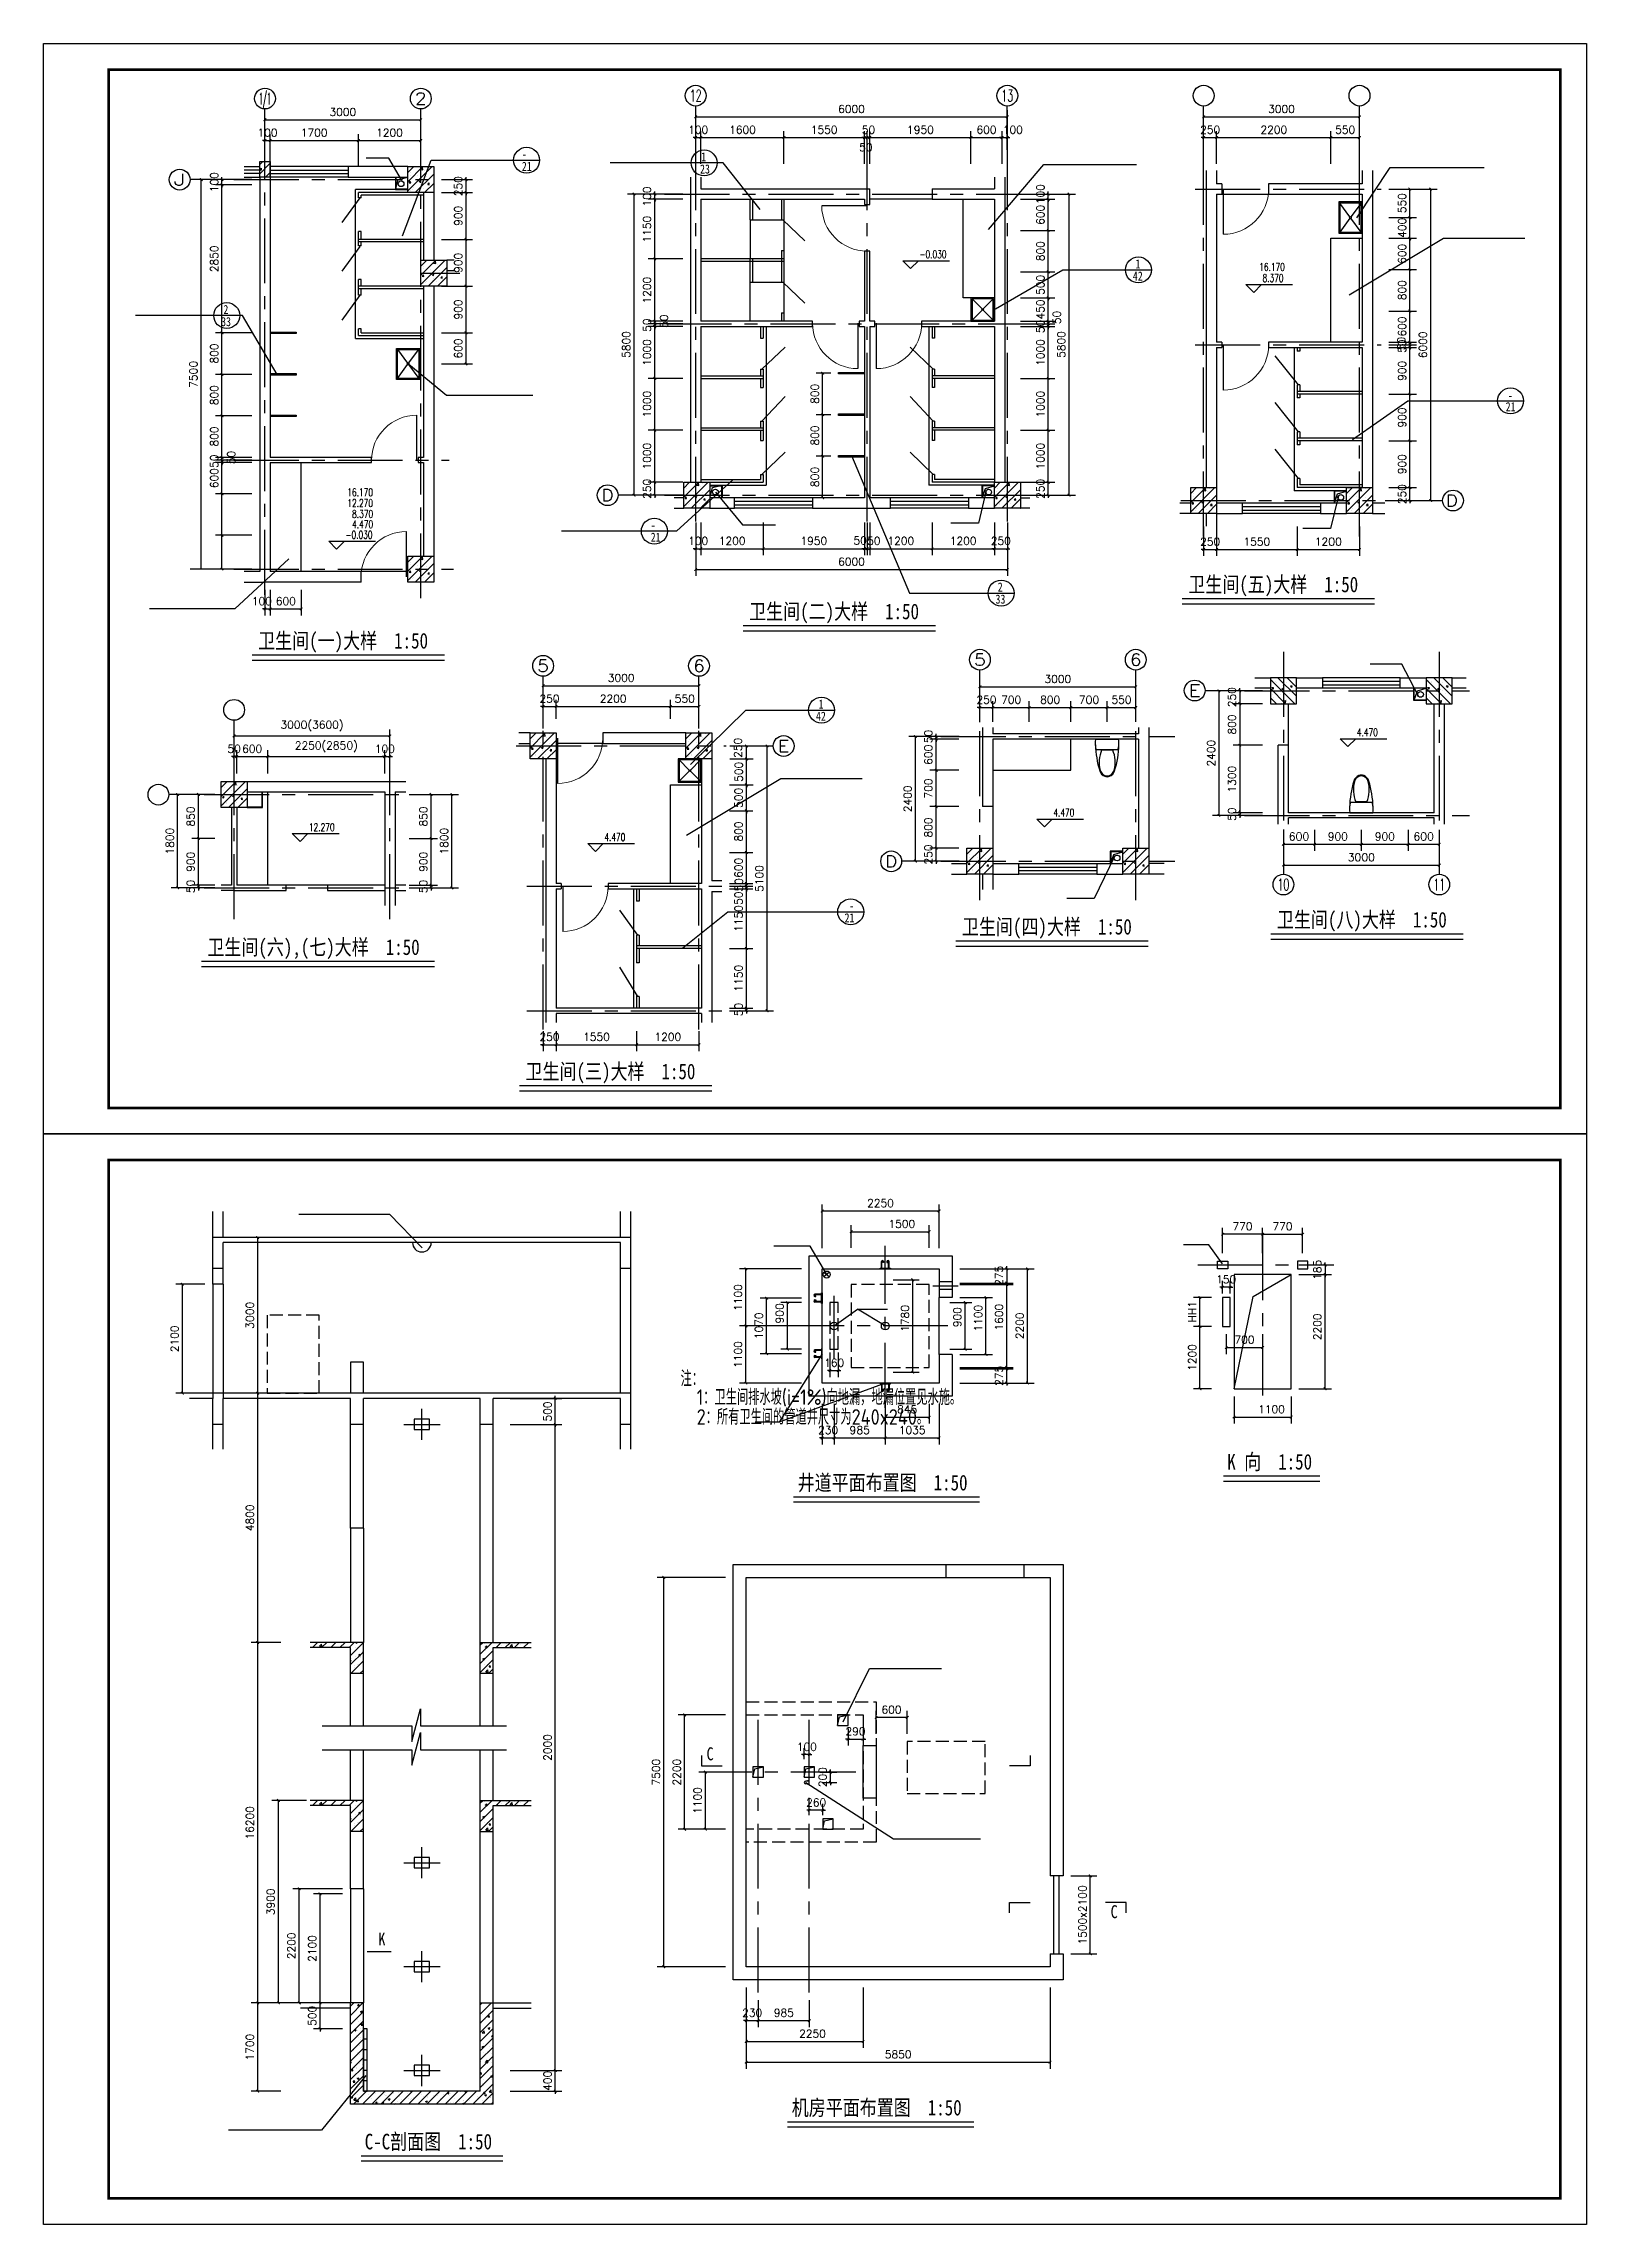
# Model space of a CAD drawing. Extents: x -4968480 to 5598971, y -5343220 to -29066.
# Drawn here: x 311662 to 341362, y -88466 to -46466 of the extents above; entities that cross this region are included whole.
import ezdxf
from ezdxf.enums import TextEntityAlignment as Align

# ---------------------------------------------------------------- set-up
doc = ezdxf.new("R2010")
doc.units = 0
doc.header["$LTSCALE"] = 1000
doc.header["$MEASUREMENT"] = 0
doc.linetypes.add('CENTER', pattern=[2, 1.25, -0.25, 0.25, -0.25])
doc.linetypes.add('DASH', pattern=[0.35, 0.25, -0.1])
doc.layers.get('0').update_dxf_attribs({"linetype": 'CONTINUOUS'})
for name, color, linetype in [('AXIS', 3, 'CONTINUOUS'), ('AXIS_TEXT', 7, 'CONTINUOUS'), ('DOTE', 1, 'CENTER'), ('PUB_DIM', 3, 'CONTINUOUS'), ('PUB_TEXT', 7, 'CONTINUOUS'), ('WALL', 2, 'CONTINUOUS'), ('WINDOW', 4, 'CONTINUOUS')]:
    doc.layers.add(name, color=color, linetype=linetype)
doc.styles.add('-宋体', font='', dxfattribs={"width": 0.8})
doc.styles.add('_TCH_AXIS', font='COMPLEX', dxfattribs={"bigfont": 'GBCBIG'})
doc.styles.add('_TCH_DIM', font='SIMPLEX', dxfattribs={"bigfont": 'GBCBIG'})
doc.styles.get("Standard").update_dxf_attribs({"font": 'GBENOR', "bigfont": 'GBCBIG'})
doc.styles.get('-宋体').set_extended_font_data('SimSun')

msp = doc.modelspace()

# ---------------------------------------------------------------- texts
at = {"style": '-宋体', "width": 0.8}
for s, height, p in [('-', 175, (320868.8, -48683.2, -24317.3)), ('1', 175, (324320.8, -48734.7, -24317.3)), ('21', 175, (320867.7, -48916.8, -24317.3)), ('23', 175, (324298.6, -48968.3, -24317.3)), ('1', 175, (332681.4, -50796.7, -24317.3)), ('42', 175, (332630.5, -51030.3, -24317.3)), ('2', 175, (315122.7, -51673.9, -24317.3)), ('33', 175, (315078.9, -51907.5, -24317.3)), ('-', 175, (339849.1, -53327.9, 150767.6)), ('21', 175, (339808.8, -53545.7, 150767.6)), ('-', 175, (323349.9, -55826.4, -24317.3)), ('21', 175, (323348.7, -56060, -24317.3)), ('卫生间(五)大样  1:50', 300, (333698.6, -57031.1, -82679)), ('33', 175, (329986.2, -57252.6, -24317.3)), ('2', 175, (330029.9, -57019, -24317.3)), ('卫生间(二)大样  1:50', 300, (325243.7, -57551.9, -24317.3)), ('卫生间(一)大样  1:50', 300, (315791.6, -58116, -24317.3)), ('1', 175, (326580.2, -59274.1, 34044.3)), ('42', 175, (326529.4, -59507.7, 34044.3)), ('21', 175, (327080.8, -63391, 34044.3)), ('-', 175, (327169.8, -63157.3, 34044.3)), ('卫生间(四)大样  1:50', 300, (329340.4, -63624.1, -24317.3)), ('卫生间(八)大样  1:50', 300, (335404.2, -63488.2, -24317.3)), ('卫生间(六),(七)大样  1:50', 300, (314813.4, -64017.5, -24317.3)), ('卫生间(三)大样  1:50', 300, (320938.6, -66411.5, 34044.3)), ('K 向  1:50', 300, (334448, -73928.5, -24317.3)), ('井道平面布置图  1:50', 300, (326177.6, -74330.6, -24317.3)), ('C', 250, (324424, -79528.1, -48634.7)), ('C', 250, (332202.5, -82568.9, -48634.7)), ('K', 250, (318105.9, -83094.9, -48634.7)), ('机房平面布置图  1:50', 300, (326064.2, -86367.2, -24317.3)), ('C-C剖面图  1:50', 300, (317842.5, -87021.3, -24317.3))]:
    msp.add_text(s, height=height, dxfattribs=at).set_placement(p)
at = {"char_height": 300, "width": 5250000, "attachment_point": 1}
for s, insert in [('注：', (323924.4, -72027.5, -60793.4)), ('1：卫生间排水坡(i=1%)向地漏，地漏位置见水施。', (324233.9, -72384.5, -60793.4)), ('2：所有卫生间的管道井尺寸为240x240。', (324233.9, -72765.8, -60793.4))]:
    msp.add_mtext(s, dxfattribs=dict(at, insert=insert))
at = {"layer": 'AXIS_TEXT', "style": '_TCH_AXIS'}
for s, height, width, p, p2 in [('1/1', 226.27, 0.456522, (315809.3, -47638, -24317.3), (316035.6, -47638, -24317.3)), ('2', 226.3, 1.5, (318809.3, -47638, -24317.3), (319035.6, -47638, -24317.3)), ('12', 226.27, 0.724138, (324101.5, -47581.2, -24317.3), (324327.8, -47581.2, -24317.3)), ('13', 226.27, 0.724138, (330100.8, -47581.2, -24317.3), (330327.1, -47581.2, -24317.3)), ('J', 226.3, 1.909091, (314167.6, -49198.8, -24317.3), (314393.9, -49198.8, -24317.3)), ('D', 226.3, 1.235294, (322406.1, -55276, -24317.3), (322632.3, -55276, -24317.3)), ('D', 226.3, 1.235294, (338661.1, -55379.4, -24317.3), (338887.3, -55379.4, -24317.3)), ('5', 226.3, 1.5, (321164.7, -58562.8, -24317.3), (321391, -58562.8, -24317.3)), ('6', 226.3, 1.5, (324164.7, -58562.8, -24317.3), (324391, -58562.8, -24317.3)), ('5', 226.3, 1.5, (329573.4, -58444.4, -82679), (329799.7, -58444.4, -82679)), ('6', 226.3, 1.5, (332573.4, -58444.4, -82679), (332799.7, -58444.4, -82679)), ('E', 226.3, 1.3125, (333708.8, -59038, -82679), (333935.1, -59038, -82679)), ('E', 226.3, 1.3125, (325794.9, -60106.1, -24317.3), (326021.2, -60106.1, -24317.3)), ('D', 226.3, 1.235294, (327865.9, -62328.6, -82679), (328092.2, -62328.6, -82679)), ('10', 226.27, 0.724138, (335416.3, -62775.5, -82679), (335642.6, -62775.5, -82679)), ('11', 226.27, 0.875, (338416.3, -62775.5, -82679), (338642.6, -62775.5, -82679))]:
    msp.add_text(s, height=height, dxfattribs=dict(at, width=width)).set_placement(p, p2, align=Align.FIT)
at = {"layer": 'PUB_DIM', "color": 7, "char_height": 150, "attachment_point": 5, "style": '_TCH_DIM'}
for s, insert in [('\\A1;3000', (317422.5, -47782.4, -24317.3)), ('\\A1;6000', (327214.7, -47725.5, -24317.3)), ('\\A1;3000', (335494, -47725.5, -24317.3)), ('\\A1;100', (315972.5, -48182.6, -24317.3)), ('\\A1;1700', (316872.5, -48182.6, -24317.3)), ('\\A1;1200', (318322.5, -48182.6, -24317.3)), ('\\A1;100', (324264.7, -48125.7, -24317.3)), ('\\A1;1600', (325114.7, -48125.7, -24317.3)), ('\\A1;1550', (326689.7, -48125.7, -24317.3)), ('\\A1;50', (327539.7, -48125.7, -24317.3)), ('\\A1;1950', (328539.7, -48125.7, -24317.3)), ('\\A1;600', (329814.7, -48125.7, -24317.3)), ('\\A1;100', (330320.1, -48125.7, -24317.3)), ('\\A1;250', (334119, -48125.7, -24317.3)), ('\\A1;2200', (335344, -48125.7, -24317.3)), ('\\A1;550', (336719, -48125.7, -24317.3)), ('\\A1;50', (327489.7, -48462.4, -24317.3)), ('\\A1;100', (324264.7, -56043.3, -24317.3)), ('\\A1;1200', (324914.7, -56043.3, -24317.3)), ('\\A1;1950', (326489.7, -56043.3, -24317.3)), ('\\A1;50', (327382.4, -56036.9, -24317.3)), ('\\A1;50', (327644.2, -56043.3, -24317.3)), ('\\A1;1200', (328164.7, -56043.3, -24317.3)), ('\\A1;1200', (329364.7, -56043.3, -24317.3)), ('\\A1;250', (330089.7, -56043.3, -24317.3)), ('\\A1;250', (334119, -56059.1, -24317.3)), ('\\A1;1550', (335019, -56059.1, -24317.3)), ('\\A1;1200', (336394, -56059.1, -24317.3)), ('\\A1;6000', (327214.7, -56443.5, -24317.3)), ('\\A1;100', (315861, -57203.7, -24317.3)), ('\\A1;600', (316322.5, -57203.7, -24317.3)), ('\\A1;3000', (322777.8, -58682, -24317.3)), ('\\A1;3000', (331186.6, -58703.7, -82679)), ('\\A1;250', (321402.8, -59082.2, -24317.3)), ('\\A1;2200', (322627.8, -59082.2, -24317.3)), ('\\A1;550', (324002.8, -59082.2, -24317.3)), ('\\A1;250', (329811.6, -59103.8, -82679)), ('\\A1;700', (330286.6, -59103.8, -24317.3)), ('\\A1;800', (331036.6, -59103.8, -24317.3)), ('\\A1;700', (331786.6, -59103.8, -24317.3)), ('\\A1;550', (332411.6, -59103.8, -24317.3)), ('\\A1;3000(3600)', (316828.4, -59609.5, -24317.3)), ('\\A1;50', (315328.4, -60048.4, 150767.6)), ('\\A1;600', (315678.5, -60048.4, 150767.6)), ('\\A1;2250(2850)', (317103.4, -60009.1, -24317.3)), ('\\A1;100', (318228.2, -60048.4, -199402.3)), ('\\A1;600', (335829.4, -61736.5, -82679)), ('\\A1;900', (336579.4, -61736.5, -82679)), ('\\A1;900', (337479.4, -61736.5, -82679)), ('\\A1;600', (338229.4, -61736.5, -24317.3)), ('\\A1;3000', (337029.4, -62136.6, -82679)), ('\\A1;250', (321402.8, -65595.7, -24317.3)), ('\\A1;1550', (322302.8, -65595.7, -24317.3)), ('\\A1;1200', (323677.8, -65595.7, -24317.3)), ('\\A1;2250', (327774.2, -68797.9, -24317.3)), ('\\A1;1500', (328186, -69197.7, -24317.3)), ('\\A1;770', (334743.8, -69245.2, -24317.3)), ('\\A1;770', (335513.8, -69245.2, -24317.3)), ('\\A1;150', (334428.8, -70266.2, -24317.3)), ('\\A1;700', (334778.8, -71428.3, -24317.3)), ('\\A1;160', (326879.2, -71872.6, -24317.3)), ('\\A1;845', (328286.7, -72769.2, -24317.3)), ('\\A1;1100', (335302.3, -72766.8, -24317.3)), ('\\A1;230', (326764.2, -73169.1, -24317.3)), ('\\A1;985', (327371.7, -73169.1, -24317.3)), ('\\A1;1035', (328381.7, -73169.1, -24317.3)), ('\\A1;600', (327987.2, -78553.1, -24317.3)), ('\\A1;290', (327292.2, -78971.3, -24317.3)), ('\\A1;100', (326352.2, -79268.9, -24317.3)), ('\\A1;260', (326532.2, -80340.9, -24317.3)), ('\\A1;230', (325302.2, -84391.9, -24317.3)), ('\\A1;985', (325909.7, -84391.9, -24317.3)), ('\\A1;2250', (326465.2, -84792.2, -24317.3)), ('\\A1;5850', (328112.2, -85192.2, -24317.3))]:
    msp.add_mtext(s, dxfattribs=dict(at, insert=insert))
at = {"layer": 'PUB_DIM', "color": 7, "char_height": 150, "attachment_point": 5, "rotation": 90, "style": '_TCH_DIM'}
for s, insert in [('\\A1;100', (314945.4, -49135.7, -24317.3)), ('\\A1;250', (319643, -49210.7, -24317.3)), ('\\A1;100', (323277, -49412.8, -24317.3)), ('\\A1;100', (330852.3, -49362.8, -24317.3)), ('\\A1;550', (337814.5, -49541.1, 150767.6)), ('\\A1;900', (319643, -49785.7, -24317.3)), ('\\A1;1150', (323277, -50037.8, -24317.3)), ('\\A1;600', (330852.3, -49762.9, -24317.3)), ('\\A1;400', (337814.5, -50016, 150767.6)), ('\\A1;2850', (314945.4, -50610.7, -24317.3)), ('\\A1;800', (330852.3, -50462.9, -24317.3)), ('\\A1;600', (337814.5, -50516.1, 150767.6)), ('\\A1;900', (319643, -50685.7, -24317.3)), ('\\A1;1200', (323277, -51212.8, -24317.3)), ('\\A1;500', (330852.3, -51112.8, -24317.3)), ('\\A1;800', (337814.5, -51216.1, 150767.6)), ('\\A1;900', (319643, -51585.7, -24317.3)), ('\\A1;450', (330852.3, -51587.8, -24317.3)), ('\\A1;50', (331166.9, -51743.3, -24317.3)), ('\\A1;5800', (322877.2, -52262.8, -24317.3)), ('\\A1;50', (323277, -51887.8, -24317.3)), ('\\A1;50', (323604.1, -51812.8, -24317.3)), ('\\A1;50', (330852.3, -51912.8, -24317.3)), ('\\A1;5800', (331252.1, -52262.8, -24317.3)), ('\\A1;600', (337814.5, -51916.2, 150767.6)), ('\\A1;6000', (338214.4, -52266.2, 150767.6)), ('\\A1;800', (314945.4, -52435.7, -24317.3)), ('\\A1;600', (319643, -52335.5, -24317.3)), ('\\A1;1000', (323277, -52412.8, -24317.3)), ('\\A1;1000', (330852.3, -52412.8, -24317.3)), ('\\A1;50', (337799.8, -52241.2, 150767.6)), ('\\A1;50', (337814.5, -52291.2, 150767.6)), ('\\A1;7500', (314545.7, -52835.7, -24317.3)), ('\\A1;900', (337814.5, -52766.2, 150767.6)), ('\\A1;800', (314945.4, -53235.7, -24317.3)), ('\\A1;1000', (323277, -53412.8, -24317.3)), ('\\A1;800', (326508.9, -53212.8, -24317.3)), ('\\A1;1000', (330852.3, -53412.8, -24317.3)), ('\\A1;900', (337814.5, -53666.3, 150767.6)), ('\\A1;800', (314945.4, -54035.7, -24317.3)), ('\\A1;1000', (323277, -54412.8, -24317.3)), ('\\A1;800', (326508.9, -54012.8, -24317.3)), ('\\A1;1000', (330852.3, -54412.8, -24317.3)), ('\\A1;50', (314945.4, -54510.7, -24317.3)), ('\\A1;50', (315272.5, -54435.7, -24317.3)), ('\\A1;900', (337814.5, -54566.3, 150767.6)), ('\\A1;600', (314945.4, -54835.7, -24317.3)), ('\\A1;250', (323277, -55037.8, -24317.3)), ('\\A1;800', (326508.9, -54812.8, -24317.3)), ('\\A1;250', (330852.3, -55037.8, -24317.3)), ('\\A1;250', (337814.5, -55141.3, 267490.8)), ('\\A1;250', (334537.6, -59054.7, -24317.3)), ('\\A1;800', (334537.6, -59579.7, -24317.3)), ('\\A1;250', (325027.4, -60030.8, -141040.6)), ('\\A1;50', (328694.7, -59810.6, -24317.3)), ('\\A1;600', (328694.7, -60160.6, -24317.3)), ('\\A1;2400', (334137.6, -60129.7, -24317.3)), ('\\A1;500', (325044.2, -60492.9, -141040.6)), ('\\A1;1300', (334537.6, -60629.7, -24317.3)), ('\\A1;500', (325039.8, -60992.9, -141040.6)), ('\\A1;2400', (328294.7, -61010.6, -24317.3)), ('\\A1;700', (328694.7, -60810.6, -24317.3)), ('\\A1;850', (314491.3, -61351.2, -24317.3)), ('\\A1;850', (318972, -61351.2, -24317.3)), ('\\A1;50', (334537.6, -61304.7, -24317.3)), ('\\A1;1800', (314091.7, -61826.2, -24317.3)), ('\\A1;1800', (319372, -61826.2, -24317.3)), ('\\A1;800', (325039.8, -61642.9, -141040.6)), ('\\A1;800', (328694.7, -61560.6, -24317.3)), ('\\A1;900', (314491.3, -62226.2, -24317.3)), ('\\A1;900', (318972, -62226.2, -24317.3)), ('\\A1;250', (328694.7, -62085.6, -24317.3)), ('\\A1;600', (325039.8, -62342.9, -141040.6)), ('\\A1;50', (325046.4, -62667.9, -141040.6)), ('\\A1;5100', (325439.5, -62542.9, -24317.3)), ('\\A1;50', (314491.3, -62701.2, -24317.3)), ('\\A1;50', (318972, -62701.2, -24317.3)), ('\\A1;50', (325039.8, -62926.9, -24317.3)), ('\\A1;1150', (325040, -63317.9, -24317.3)), ('\\A1;1150', (325040, -64467.9, -24317.3)), ('\\A1;50', (325040, -65067.9, -24317.3)), ('\\A1;275', (330053.2, -70200.1, -24317.3)), ('\\A1;185', (336182.5, -70080.5, -24317.3)), ('\\A1;1100', (325031, -70612.7, -24317.3)), ('\\A1;3000', (315632.3, -70958.4, -24317.3)), ('\\A1;1070', (325430.9, -71162.7, -24317.3)), ('\\A1;900', (325830.9, -70920, -24317.3)), ('\\A1;1780', (328244.3, -71016.5, -24317.3)), ('\\A1;900', (329253, -70991, -24317.3)), ('\\A1;1100', (329652.8, -71014.4, -24317.3)), ('\\A1;1600', (330053.2, -70992.3, -24317.3)), ('\\A1;2200', (330453.4, -71162.7, -24317.3)), ('\\A1;HH1', (333773.2, -70893, -24317.3)), ('\\A1;2200', (336182.5, -71180.8, -24317.3)), ('\\A1;2100', (314182.3, -71408.4, -24317.3)), ('\\A1;1100', (325031, -71712.7, -24317.3)), ('\\A1;1200', (333773.2, -71773, -24317.3)), ('\\A1;275', (330053.2, -72125.3, -24317.3)), ('\\A1;500', (321362.6, -72808.4, -24317.3)), ('\\A1;4800', (315632.3, -74858.4, -24317.3)), ('\\A1;2000', (321362.6, -79279.8, -24317.3)), ('\\A1;7500', (323451, -79755, -24317.3)), ('\\A1;2200', (323850.8, -79755, -24317.3)), ('\\A1;200', (326658.2, -79855, -24317.3)), ('\\A1;1100', (324250.7, -80305, -24317.3)), ('\\A1;16200', (315632.3, -80729.8, -24317.3)), ('\\A1;3900', (316032.3, -82251.2, -24317.3)), ('\\A1;1500x2100', (331661.9, -82505, -24317.3)), ('\\A1;2200', (316432.3, -83101.2, -24317.3)), ('\\A1;2100', (316832.3, -83151.2, -24317.3)), ('\\A1;500', (316832.3, -84451.2, -24317.3)), ('\\A1;1700', (315632.3, -85051.2, -24317.3)), ('\\A1;400', (321362.6, -85701.2, -24317.3))]:
    msp.add_mtext(s, dxfattribs=dict(at, insert=insert))
at = {"layer": 'PUB_TEXT', "style": '_TCH_DIM', "width": 0.705882}
for s, p in [('-0.030', (328521.7, -50599.5, -48634.7)), ('16.170', (335062.7, -50840.7, 68088.6)), ('8.370', (335126.9, -51057.5, 68088.6)), ('16.170', (317508, -55182.4, -48634.7)), ('12.270', (317508, -55390, -48634.7)), ('-0.030', (317471.7, -56001, -48634.7)), ('8.370', (317599.3, -55597.6, -48634.7)), ('4.470', (317599.3, -55796.8, -48634.7)), ('4.470', (336942.7, -59802.9, -48634.7)), ('4.470', (331099.8, -61350.2, -48634.7)), ('12.270', (316768.7, -61631.7, 9726.9)), ('4.470', (322455.5, -61823.7, 9726.9))]:
    msp.add_text(s, height=148.75, dxfattribs=at).set_placement(p)

# ---------------------------------------------------------------- blocks, each defined once
blk = doc.blocks.new('_ArchTick')
at = {"color": 0, "linetype": 'ByBlock', "const_width": 0.4}
blk.add_lwpolyline([(-0.5, -0.5), (0.5, 0.5)], dxfattribs=at)

# ---------------------------------------------------------------- linework, layer by layer
for p, q in [((318307, -48672.9, -24317.3), (317867.8, -48672.9, -24317.3)), ((318553.5, -49086.5, -24317.3), (318307, -48672.9, -24317.3)), ((318572.3, -50166.5, -24317.3), (319123.7, -48712.7, -24317.3)), ((319123.7, -48712.7, -24317.3), (321209.7, -48712.7, -24317.3)), ((317522.5, -48835.7, -24317.3), (316022.5, -48835.7, -24317.3)), ((316022.5, -48902.4, -24317.3), (317522.5, -48902.4, -24317.3)), ((316022.5, -48969, -24317.3), (317522.5, -48969, -24317.3)), ((317522.5, -49035.7, -24317.3), (316022.5, -49035.7, -24317.3)), ((318432.5, -49035.7, -24317.3), (318432.5, -49275.7, -24317.3)), ((318442.5, -49035.7, -24317.3), (318442.5, -49265.7, -24317.3)), ((318442.5, -49265.7, -24317.3), (318485, -49080.2, -24317.3)), ((318485, -49080.2, -24317.3), (318672.5, -49035.7, -24317.3)), ((324742.6, -48764.3, -24317.3), (322567, -48764.3, -24317.3)), ((325457.2, -49662.8, -24317.3), (324742.6, -48764.3, -24317.3)), ((329849, -50049.3, -24317.3), (330916.8, -48791.3, -24317.3)), ((330916.8, -48791.3, -24317.3), (332699.4, -48791.3, -24317.3)), ((336941.1, -49821.1, 150767.6), (337581.4, -48852.7, 150767.6)), ((337581.4, -48852.7, 150767.6), (339393.8, -48852.7, 150767.6)), ((317747.5, -49435.7, -24317.3), (317400.5, -49914.2, -24317.3)), ((317662.5, -52145.7, -24317.3), (317662.5, -49275.7, -24317.3)), ((318672.5, -49275.7, -24317.3), (317662.5, -49275.7, -24317.3)), ((317722.5, -49435.7, -24317.3), (317722.5, -49335.7, -24317.3)), ((318972.5, -49335.7, -24317.3), (317722.5, -49335.7, -24317.3)), ((317772.5, -49435.7, -24317.3), (317722.5, -49435.7, -24317.3)), ((317772.5, -49435.7, -24317.3), (317772.5, -49385.7, -24317.3)), ((318972.5, -49385.7, -24317.3), (317772.5, -49385.7, -24317.3)), ((318432.5, -49275.7, -24317.3), (318672.5, -49275.7, -24317.3)), ((318442.5, -49265.7, -24317.3), (318672.5, -49265.7, -24317.3)), ((325264.7, -49862.8, -24317.3), (325264.7, -49462.8, -24317.3)), ((325314.7, -49862.8, -24317.3), (325314.7, -49462.8, -24317.3)), ((325864.7, -49462.8, -24317.3), (325864.7, -49862.8, -24317.3)), ((325914.7, -49462.8, -24317.3), (325914.7, -51812.8, -24317.3)), ((328764.7, -49462.8, -24317.3), (327564.7, -49462.8, -24317.3)), ((329364.7, -51362.8, -24317.3), (329364.7, -49462.8, -24317.3)), ((334343.9, -49366.2, 32320.1), (335243.9, -49366.2, 32320.1)), ((334371, -49266.2, 90681.8), (334371, -50139.2, 90681.8)), ((336808.8, -49802.2, 150767.6), (336614, -49536, 150767.6)), ((337024, -49536, 150767.6), (336829.1, -49802.2, 150767.6)), ((325264.7, -49862.8, -24317.3), (325264.7, -50612.8, -24317.3)), ((325264.7, -49862.8, -24317.3), (325314.7, -49862.8, -24317.3)), ((325314.7, -49862.8, -24317.3), (325914.7, -49862.8, -24317.3)), ((325889.7, -49862.8, -24317.3), (326313.9, -50262.8, -24317.3)), ((327514.7, -49589.8, -24317.3), (326641.7, -49589.8, -24317.3)), ((336808.8, -49829.8, 150767.6), (336614, -50096, 150767.6)), ((337024, -50096, 150767.6), (336829.1, -49829.8, 150767.6)), ((317747.5, -50370.7, -24317.3), (317400.5, -50849.2, -24317.3)), ((317772.5, -50085.7, -24317.3), (317722.5, -50085.7, -24317.3)), ((317722.5, -50360.7, -24317.3), (317722.5, -50085.7, -24317.3)), ((318972.5, -50235.7, -24317.3), (317722.5, -50235.7, -24317.3)), ((318972.5, -50285.7, -24317.3), (317722.5, -50285.7, -24317.3)), ((317772.5, -50360.7, -24317.3), (317722.5, -50360.7, -24317.3)), ((317772.5, -50235.7, -24317.3), (317772.5, -50085.7, -24317.3)), ((317772.5, -50360.7, -24317.3), (317772.5, -50285.7, -24317.3)), ((336444, -50216.1, 92405.9), (337044, -50216.1, 92405.9)), ((336444, -52216.1, 92405.9), (336444, -50216.1, 92405.9)), ((336798.1, -51306.8, 150767.6), (338611.3, -50212.7, 150767.6)), ((338611.3, -50212.7, 150767.6), (340175.6, -50212.7, 150767.6)), ((325914.7, -50612.8, -24317.3), (324314.7, -50612.8, -24317.3)), ((325914.7, -50662.8, -24317.3), (324314.7, -50662.8, -24317.3)), ((325264.7, -51812.8, -24317.3), (325264.7, -50612.8, -24317.3)), ((325314.7, -51062.8, -24317.3), (325314.7, -50612.8, -24317.3)), ((325864.7, -50452.1, -24317.3), (325864.7, -51062.8, -24317.3)), ((325864.7, -50452.1, -24317.3), (325914.7, -50452.1, -24317.3)), ((317772.5, -51010.7, -24317.3), (317722.5, -51010.7, -24317.3)), ((317722.5, -51310.7, -24317.3), (317722.5, -51010.7, -24317.3)), ((318972.5, -51135.7, -24317.3), (317722.5, -51135.7, -24317.3)), ((318972.5, -51185.7, -24317.3), (317722.5, -51185.7, -24317.3)), ((317772.5, -51135.7, -24317.3), (317772.5, -51010.7, -24317.3)), ((317772.5, -51310.7, -24317.3), (317772.5, -51185.7, -24317.3)), ((325264.7, -51062.8, -24317.3), (325314.7, -51062.8, -24317.3)), ((325314.7, -51062.8, -24317.3), (325914.7, -51062.8, -24317.3)), ((325889.7, -51062.8, -24317.3), (326313.9, -51462.8, -24317.3)), ((329986.5, -51576.1, -24317.3), (331280.2, -50824.7, -24317.3)), ((331280.2, -50824.7, -24317.3), (332987.6, -50824.7, -24317.3)), ((317747.5, -51310.7, -24317.3), (317400.5, -51789.2, -24317.3)), ((317772.5, -51310.7, -24317.3), (317722.5, -51310.7, -24317.3)), ((325864.7, -51652.1, -24317.3), (325864.7, -51812.8, -24317.3)), ((325864.7, -51652.1, -24317.3), (325914.7, -51652.1, -24317.3)), ((329514.7, -51362.8, -24317.3), (329364.7, -51362.8, -24317.3)), ((329534.7, -51382.8, -24317.3), (329729, -51577.1, -24317.3)), ((329729, -51598.6, -24317.3), (329534.7, -51792.8, -24317.3)), ((329944.7, -51382.8, -24317.3), (329750.4, -51577.1, -24317.3)), ((329750.4, -51598.6, -24317.3), (329944.7, -51792.8, -24317.3)), ((315490.9, -51703.5, -24317.3), (313429.9, -51703.5, -24317.3)), ((316158.1, -52839.3, -24317.3), (315490.9, -51703.5, -24317.3)), ((316022.5, -52020.7, -24317.3), (316522.5, -52020.7, -24317.3)), ((316522.5, -52050.7, -24317.3), (316022.5, -52050.7, -24317.3)), ((316522.5, -52020.7, -24317.3), (316522.5, -52050.7, -24317.3)), ((317722.5, -52085.7, -24317.3), (317722.5, -51960.7, -24317.3)), ((317772.5, -51960.7, -24317.3), (317722.5, -51960.7, -24317.3)), ((317772.5, -52035.7, -24317.3), (317772.5, -51960.7, -24317.3)), ((317772.5, -52035.7, -24317.3), (318972.5, -52035.7, -24317.3)), ((325464.7, -51912.8, -24317.3), (325464.7, -52137.8, -24317.3)), ((325514.7, -51912.8, -24317.3), (325514.7, -52137.8, -24317.3)), ((325574.7, -51912.8, -24317.3), (325574.7, -54972.8, -24317.3)), ((327337.6, -51852.2, -24317.3), (327337.6, -52725.2, -24317.3)), ((327691.7, -51852.2, -24317.3), (327691.7, -52725.2, -24317.3)), ((328704.7, -51912.8, -24317.3), (328704.7, -54972.8, -24317.3)), ((328764.7, -51912.8, -24317.3), (328764.7, -52137.8, -24317.3)), ((328814.7, -51912.8, -24317.3), (328814.7, -52137.8, -24317.3)), ((317662.5, -52145.7, -24317.3), (318972.5, -52145.7, -24317.3)), ((317722.5, -52085.7, -24317.3), (318972.5, -52085.7, -24317.3)), ((318472.5, -52355.3, -24317.3), (318667.3, -52621.5, -24317.3)), ((318687.6, -52621.5, -24317.3), (318882.5, -52355.3, -24317.3)), ((325464.7, -52137.8, -24317.3), (325514.7, -52137.8, -24317.3)), ((325489.7, -52737.8, -24317.3), (325936.7, -52309.3, -24317.3)), ((328789.7, -52737.8, -24317.3), (328342.6, -52309.3, -24317.3)), ((328814.7, -52137.8, -24317.3), (328764.7, -52137.8, -24317.3)), ((334371, -52266, 150767.6), (334371, -53139, 150767.6)), ((335819, -53040.8, 150767.6), (335371.9, -52478.8, 150767.6)), ((335734, -52316.2, 150767.6), (335734, -55076.1, 150767.6)), ((335794, -52316.2, 150767.6), (335794, -52390.8, 150767.6)), ((335844, -52390.8, 150767.6), (335794, -52390.8, 150767.6)), ((335844, -52316.2, 150767.6), (335844, -52390.8, 150767.6)), ((316022.5, -52820.7, -24317.3), (316522.5, -52820.7, -24317.3)), ((316522.5, -52850.7, -24317.3), (316022.5, -52850.7, -24317.3)), ((316522.5, -52820.7, -24317.3), (316522.5, -52850.7, -24317.3)), ((318472.5, -52915.3, -24317.3), (318667.3, -52649.1, -24317.3)), ((318687.6, -52649.1, -24317.3), (318882.5, -52915.3, -24317.3)), ((318693.3, -52641.9, -24317.3), (319419.9, -53237.3, -24317.3)), ((324314.7, -52862.8, -24317.3), (325514.7, -52862.8, -24317.3)), ((324314.7, -52912.8, -24317.3), (325514.7, -52912.8, -24317.3)), ((325464.7, -52737.8, -24317.3), (325514.7, -52737.8, -24317.3)), ((325464.7, -52737.8, -24317.3), (325464.7, -52862.8, -24317.3)), ((325464.7, -52912.8, -24317.3), (325464.7, -53087.8, -24317.3)), ((325514.7, -52737.8, -24317.3), (325514.7, -53087.8, -24317.3)), ((326964.7, -52827.8, -24317.3), (326964.7, -52797.8, -24317.3)), ((326964.7, -52797.8, -24317.3), (327464.7, -52797.8, -24317.3)), ((327464.7, -52827.8, -24317.3), (326964.7, -52827.8, -24317.3)), ((328764.7, -52737.8, -24317.3), (328764.7, -53087.8, -24317.3)), ((328814.7, -52737.8, -24317.3), (328764.7, -52737.8, -24317.3)), ((329964.7, -52862.8, -24317.3), (328764.7, -52862.8, -24317.3)), ((329964.7, -52912.8, -24317.3), (328764.7, -52912.8, -24317.3)), ((328814.7, -52737.8, -24317.3), (328814.7, -52862.8, -24317.3)), ((328814.7, -52912.8, -24317.3), (328814.7, -53087.8, -24317.3)), ((319419.9, -53237.3, -24317.3), (321081.7, -53237.3, -24317.3)), ((325464.7, -53087.8, -24317.3), (325514.7, -53087.8, -24317.3)), ((325489.7, -53737.8, -24317.3), (325936.7, -53259.3, -24317.3)), ((328789.7, -53737.8, -24317.3), (328342.6, -53259.3, -24317.3)), ((328814.7, -53087.8, -24317.3), (328764.7, -53087.8, -24317.3)), ((335844, -53040.8, 150767.6), (335794, -53040.8, 150767.6)), ((335794, -53040.8, 150767.6), (335794, -53290.8, 150767.6)), ((337044, -53166.3, 150767.6), (335794, -53166.3, 150767.6)), ((337044, -53216.3, 150767.6), (335794, -53216.3, 150767.6)), ((335844, -53290.8, 150767.6), (335794, -53290.8, 150767.6)), ((335844, -53040.8, 150767.6), (335844, -53166.3, 150767.6)), ((335844, -53216.3, 150767.6), (335844, -53290.8, 150767.6)), ((316022.5, -53620.7, -24317.3), (316522.5, -53620.7, -24317.3)), ((316522.5, -53650.7, -24317.3), (316022.5, -53650.7, -24317.3)), ((316522.5, -53620.7, -24317.3), (316522.5, -53650.7, -24317.3)), ((318845.4, -54496.3, -24317.3), (318845.4, -53623.3, -24317.3)), ((325464.7, -53737.8, -24317.3), (325514.7, -53737.8, -24317.3)), ((325464.7, -53737.8, -24317.3), (325464.7, -53862.8, -24317.3)), ((325514.7, -53737.8, -24317.3), (325514.7, -54112.8, -24317.3)), ((326964.7, -53627.8, -24317.3), (326964.7, -53597.8, -24317.3)), ((326964.7, -53597.8, -24317.3), (327464.7, -53597.8, -24317.3)), ((327464.7, -53627.8, -24317.3), (326964.7, -53627.8, -24317.3)), ((328764.7, -53737.8, -24317.3), (328764.7, -54112.8, -24317.3)), ((328814.7, -53737.8, -24317.3), (328764.7, -53737.8, -24317.3)), ((328814.7, -53737.8, -24317.3), (328814.7, -53862.8, -24317.3)), ((335819, -53940.8, 150767.6), (335371.9, -53378.8, 150767.6)), ((336861.7, -54093.3, 150767.6), (337923, -53347.7, 150767.6)), ((337923, -53347.7, 150767.6), (340152.9, -53347.7, 150767.6)), ((324314.7, -53862.8, -24317.3), (325514.7, -53862.8, -24317.3)), ((324314.7, -53912.8, -24317.3), (325514.7, -53912.8, -24317.3)), ((325464.7, -53912.8, -24317.3), (325464.7, -54112.8, -24317.3)), ((325464.7, -54112.8, -24317.3), (325514.7, -54112.8, -24317.3)), ((329964.7, -53862.8, -24317.3), (328764.7, -53862.8, -24317.3)), ((329964.7, -53912.8, -24317.3), (328764.7, -53912.8, -24317.3)), ((328814.7, -54112.8, -24317.3), (328764.7, -54112.8, -24317.3)), ((328814.7, -53912.8, -24317.3), (328814.7, -54112.8, -24317.3)), ((335794, -53940.8, 150767.6), (335794, -54190.9, 150767.6)), ((335844, -53940.8, 150767.6), (335794, -53940.8, 150767.6)), ((337044, -54066.3, 150767.6), (335794, -54066.3, 150767.6)), ((337044, -54116.3, 150767.6), (335794, -54116.3, 150767.6)), ((335844, -53940.8, 150767.6), (335844, -54066.3, 150767.6)), ((335844, -54116.3, 150767.6), (335844, -54190.9, 150767.6)), ((316622.5, -56635.7, -24317.3), (316622.5, -54535.7, -24317.3)), ((325489.7, -54762.8, -24317.3), (325936.7, -54334.3, -24317.3)), ((326964.7, -54427.8, -24317.3), (326964.7, -54397.8, -24317.3)), ((326964.7, -54397.8, -24317.3), (327464.7, -54397.8, -24317.3)), ((327464.7, -54427.8, -24317.3), (326964.7, -54427.8, -24317.3)), ((327214.7, -54397.8, -24317.3), (328329.5, -57048.6, -24317.3)), ((328789.7, -54762.8, -24317.3), (328342.6, -54334.3, -24317.3)), ((335819, -54840.9, 150767.6), (335371.9, -54278.8, 150767.6)), ((335844, -54190.9, 150767.6), (335794, -54190.9, 150767.6)), ((324937.2, -54862.8, -24317.3), (323848.3, -55856, -24317.3)), ((324314.7, -54862.8, -24317.3), (325464.7, -54862.8, -24317.3)), ((324314.7, -54912.8, -24317.3), (325514.7, -54912.8, -24317.3)), ((324484.3, -54972.8, -24317.3), (325574.7, -54972.8, -24317.3)), ((324484.3, -54972.8, -24317.3), (324724.3, -54972.8, -24317.3)), ((324484.3, -54982.8, -24317.3), (324714.3, -54982.8, -24317.3)), ((324494.3, -55202.8, -24317.3), (324536.8, -55017.3, -24317.3)), ((324536.8, -55017.3, -24317.3), (324724.3, -54972.8, -24317.3)), ((324714.3, -54982.8, -24317.3), (324714.3, -55212.8, -24317.3)), ((324724.3, -54972.8, -24317.3), (324724.3, -55212.8, -24317.3)), ((325464.7, -54762.8, -24317.3), (325514.7, -54762.8, -24317.3)), ((325464.7, -54762.8, -24317.3), (325464.7, -54862.8, -24317.3)), ((325514.7, -54762.8, -24317.3), (325514.7, -54912.8, -24317.3)), ((329814.7, -54972.8, -24317.3), (328704.7, -54972.8, -24317.3)), ((328764.7, -54762.8, -24317.3), (328764.7, -54912.8, -24317.3)), ((328814.7, -54762.8, -24317.3), (328764.7, -54762.8, -24317.3)), ((329964.7, -54912.8, -24317.3), (328764.7, -54912.8, -24317.3)), ((328814.7, -54762.8, -24317.3), (328814.7, -54862.8, -24317.3)), ((329964.7, -54862.8, -24317.3), (328814.7, -54862.8, -24317.3)), ((329964.7, -54972.8, -24317.3), (329724.7, -54972.8, -24317.3)), ((329724.7, -54972.8, -24317.3), (329724.7, -55212.8, -24317.3)), ((329964.7, -54982.8, -24317.3), (329734.7, -54982.8, -24317.3)), ((329734.7, -54982.8, -24317.3), (329734.7, -55212.8, -24317.3)), ((329794.5, -55035.1, -24317.3), (329964.7, -54982.8, -24317.3)), ((335794, -54840.9, 150767.6), (335794, -55016.3, 150767.6)), ((335844, -54840.9, 150767.6), (335794, -54840.9, 150767.6)), ((337044, -55016.3, 150767.6), (335794, -55016.3, 150767.6)), ((335844, -54840.9, 150767.6), (335844, -54966.3, 150767.6)), ((337044, -54966.3, 150767.6), (335844, -54966.3, 150767.6)), ((324594.3, -55102.8, -24317.3), (325115.4, -55732.4, -24317.3)), ((326464.7, -55212.8, -24317.3), (324964.7, -55212.8, -24317.3)), ((324964.7, -55279.5, -24317.3), (326464.7, -55279.5, -24317.3)), ((324964.7, -55346.2, -24317.3), (326464.7, -55346.2, -24317.3)), ((326464.7, -55412.8, -24317.3), (324964.7, -55412.8, -24317.3)), ((329464.7, -55212.8, -24317.3), (327964.7, -55212.8, -24317.3)), ((327964.7, -55279.5, -24317.3), (329464.7, -55279.5, -24317.3)), ((327964.7, -55346.2, -24317.3), (329464.7, -55346.2, -24317.3)), ((329464.7, -55412.8, -24317.3), (327964.7, -55412.8, -24317.3)), ((329808.5, -55072.9, -24317.3), (329658.7, -55702.1, -24317.3)), ((329734.7, -55212.8, -24317.3), (329794.5, -55035.1, -24317.3)), ((336244, -55316.1, 92405.9), (334744, -55316.1, 92405.9)), ((334744, -55382.7, 92405.9), (336244, -55382.7, 92405.9)), ((336744, -55076.1, 92405.9), (335734, -55076.1, 150767.6)), ((336587.8, -55176.1, 92405.9), (336438, -55805.3, 92405.9)), ((336744, -55076.1, 92405.9), (336504, -55076.1, 92405.9)), ((336504, -55076.1, 92405.9), (336504, -55316.1, 92405.9)), ((336744, -55086.1, 92405.9), (336514, -55086.1, 92405.9)), ((336514, -55086.1, 92405.9), (336514, -55316.1, 92405.9)), ((336514, -55316.1, 92405.9), (336573.8, -55138.4, 92405.9)), ((336573.8, -55138.4, 92405.9), (336744, -55086.1, 92405.9)), ((323848.3, -55856, -24317.3), (321631.5, -55856, -24317.3)), ((325115.4, -55732.4, -24317.3), (325748.3, -55732.4, -24317.3)), ((329658.7, -55702.1, -24317.3), (329126.7, -55702.1, -24317.3)), ((334744, -55449.4, 92405.9), (336244, -55449.4, 92405.9)), ((336244, -55516.1, 92405.9), (334744, -55516.1, 92405.9)), ((336438, -55805.3, 92405.9), (335906, -55805.3, 92405.9)), ((318645.5, -56735.7, -24317.3), (318645.5, -55862.7, -24317.3)), ((316382.1, -56389.2, -24317.3), (315344.7, -57354.3, -24317.3)), ((318672.5, -56635.7, -24317.3), (317772.5, -56635.7, -24317.3)), ((328329.5, -57048.6, -24317.3), (330344, -57048.6, -24317.3)), ((315344.7, -57354.3, -24317.3), (313700.1, -57354.3, -24317.3)), ((333583.3, -57154.3, -82679), (337285.2, -57154.3, -82679)), ((333583.3, -57254.3, -82679), (337285.2, -57254.3, -82679)), ((325128.5, -57675.1, -24317.3), (328830.4, -57675.1, -24317.3)), ((325128.5, -57775.1, -24317.3), (328830.4, -57775.1, -24317.3)), ((315676.3, -58239.2, -24317.3), (319378.3, -58239.2, -24317.3)), ((315676.3, -58339.2, -24317.3), (319378.3, -58339.2, -24317.3)), ((337779.4, -58679.8, -24317.3), (336279.4, -58679.8, -24317.3)), ((336279.4, -58746.5, -24317.3), (337779.4, -58746.5, -24317.3)), ((337808.6, -58414.8, -24317.3), (337199.7, -58414.8, -24317.3)), ((338123.3, -59019.7, -24317.3), (337808.6, -58414.8, -24317.3)), ((335629.4, -59979.7, -24317.3), (335629.4, -59179.7, -24317.3)), ((336279.4, -58813.2, -24317.3), (337779.4, -58813.2, -24317.3)), ((337779.4, -58879.8, -24317.3), (336279.4, -58879.8, -24317.3)), ((338039.4, -59119.7, -24317.3), (338039.4, -58879.8, -24317.3)), ((338279.4, -59119.7, -24317.3), (338039.4, -59119.7, -24317.3)), ((338049.4, -59109.7, -24317.3), (338049.4, -58879.8, -24317.3)), ((338049.4, -59109.7, -24317.3), (338109.3, -58932, -24317.3)), ((338279.4, -59109.7, -24317.3), (338049.4, -59109.7, -24317.3)), ((338109.3, -58932, -24317.3), (338279.4, -58879.7, -24317.3)), ((324114.3, -60346.9, 34044.3), (325179.1, -59302.1, 34044.3)), ((325179.1, -59302.1, 34044.3), (326886.5, -59302.1, 34044.3)), ((322427.8, -59942.9, 34044.3), (321527.8, -59942.9, 34044.3)), ((321554.8, -59842.8, 34044.3), (321554.8, -60715.8, 34044.3)), ((331436.6, -60460.6, -24317.3), (331436.6, -59860.6, -24317.3)), ((331915.8, -59860.6, -24317.3), (332357.4, -59860.6, -24317.3)), ((323897.8, -60262.9, 34044.3), (324092.1, -60457.2, 34044.3)), ((324092.1, -60478.6, 34044.3), (323897.8, -60672.9, 34044.3)), ((324307.8, -60262.9, 34044.3), (324113.5, -60457.2, 34044.3)), ((324113.5, -60478.6, 34044.3), (324307.8, -60672.9, 34044.3)), ((329936.6, -60460.6, -24317.3), (331436.6, -60460.6, -24317.3)), ((331927, -60063.1, -24317.3), (332346.1, -60063.1, -24317.3)), ((332244.2, -60072.3, -24317.3), (332028.9, -60072.3, -24317.3)), ((315868.4, -61166.2, -24317.3), (315868.4, -60876.2, -24317.3)), ((315878.4, -61176.2, -24317.3), (315878.4, -60876.2, -24317.3)), ((315978.5, -62676.2, -82679), (315978.5, -60876.2, -82679)), ((323727.8, -60742.9, 34044.3), (324327.8, -60742.9, 34044.3)), ((323727.8, -62642.9, 34044.3), (323727.8, -60742.9, 34044.3)), ((324039.5, -61712.7, 34044.3), (325852.7, -60618.6, 34044.3)), ((325852.7, -60618.6, 34044.3), (327417, -60618.6, 34044.3)), ((315278.5, -61176.2, -24317.3), (315278.5, -62676.2, -24317.3)), ((315378.5, -61176.2, -24317.3), (315378.5, -62676.2, -24317.3)), ((315578.4, -61166.2, -24317.3), (315868.4, -61166.2, -24317.3)), ((315578.4, -61176.2, -24317.3), (315878.4, -61176.2, -24317.3)), ((329936.6, -61160.6, -24317.3), (329936.6, -61960.6, -24317.3)), ((336808.7, -61279.7, -82679), (337250.2, -61279.7, -82679)), ((336819.9, -61077.2, -82679), (337239, -61077.2, -82679)), ((337137.1, -61068, -82679), (336921.8, -61068, -82679)), ((332280.5, -62120.6, -24317.3), (331888.8, -62928.8, -24317.3)), ((332436.6, -62020.6, -24317.3), (332196.6, -62020.6, -24317.3)), ((332196.6, -62020.6, -24317.3), (332196.6, -62260.5, -24317.3)), ((332436.6, -62030.6, -24317.3), (332206.6, -62030.6, -24317.3)), ((332206.6, -62030.6, -24317.3), (332206.6, -62260.5, -24317.3)), ((332206.6, -62260.5, -24317.3), (332266.4, -62082.8, -24317.3)), ((332266.4, -62082.8, -24317.3), (332436.6, -62030.5, -24317.3)), ((331936.6, -62260.5, -24317.3), (330436.6, -62260.5, -24317.3)), ((330436.6, -62327.1, -24317.3), (331936.6, -62327.1, -24317.3)), ((330436.6, -62393.8, -24317.3), (331936.6, -62393.8, -24317.3)), ((331936.6, -62460.5, -24317.3), (330436.6, -62460.5, -24317.3)), ((315278.5, -62676.2, -24317.3), (315076.3, -62676.2, -24317.3)), ((315328.5, -62776.2, -24317.3), (315076.3, -62776.2, -24317.3)), ((315328.5, -62776.2, -24317.3), (316328.7, -62776.2, -24317.3)), ((316328.7, -62676.2, -24317.3), (315378.5, -62676.2, -24317.3)), ((317128.7, -62676.2, -24317.3), (316328.7, -62676.2, -24317.3)), ((316328.7, -62776.2, -24317.3), (316328.7, -62676.2, -24317.3)), ((318228.5, -62676.2, -24317.3), (317128.7, -62676.2, -24317.3)), ((317128.7, -62676.2, -24317.3), (317128.7, -62776.2, -24317.3)), ((317128.7, -62776.2, -24317.3), (318228.5, -62776.2, -24317.3)), ((318636.9, -62676.2, -24317.3), (318428.5, -62676.2, -24317.3)), ((318428.5, -62776.2, -24317.3), (318636.9, -62776.2, -24317.3)), ((321654.8, -62692.7, 34044.3), (321654.8, -63565.7, 34044.3)), ((323017.8, -62743, 34044.3), (323017.8, -65042.9, 34044.3)), ((323077.8, -62743, 34044.3), (323077.8, -62984.5, 34044.3)), ((323127.8, -62984.5, 34044.3), (323077.8, -62984.5, 34044.3)), ((323127.8, -62743, 34044.3), (323127.8, -62984.5, 34044.3)), ((331888.8, -62928.8, -24317.3), (331356.8, -62928.8, -24317.3)), ((323102.8, -63634.5, 34044.3), (322755.8, -63155.9, 34044.3)), ((323967.4, -63880.2, 34044.3), (324834, -63186.9, 34044.3)), ((324834, -63186.9, 34044.3), (327449.1, -63186.9, 34044.3)), ((323077.8, -63634.5, 34044.3), (323077.8, -64168, 34044.3)), ((323127.8, -63634.5, 34044.3), (323077.8, -63634.5, 34044.3)), ((323127.8, -63634.5, 34044.3), (323127.8, -63843, 34044.3)), ((329225.1, -63747.3, -24317.3), (332927.1, -63747.3, -24317.3)), ((335289, -63611.3, -24317.3), (338990.9, -63611.3, -24317.3)), ((335289, -63711.3, -24317.3), (338990.9, -63711.3, -24317.3)), ((314698.1, -64140.6, -24317.3), (319188.9, -64140.6, -24317.3)), ((314698.1, -64240.6, -24317.3), (319188.9, -64240.6, -24317.3)), ((323102.8, -64818, 34044.3), (322755.8, -64255.9, 34044.3)), ((324327.8, -63843, 34044.3), (323077.8, -63843, 34044.3)), ((324327.8, -63893, 34044.3), (323077.8, -63893, 34044.3)), ((323127.8, -64168, 34044.3), (323077.8, -64168, 34044.3)), ((323127.8, -63893, 34044.3), (323127.8, -64168, 34044.3)), ((329225.1, -63847.3, -24317.3), (332927.1, -63847.3, -24317.3)), ((323077.8, -64791.2, 34044.3), (323077.8, -65042.9, 34044.3)), ((323127.8, -64818, 34044.3), (323077.8, -64818, 34044.3)), ((323127.8, -64818, 34044.3), (323127.8, -65042.9, 34044.3)), ((320823.3, -66534.6, 34044.3), (324525.3, -66534.6, 34044.3)), ((320823.3, -66634.6, 34044.3), (324525.3, -66634.6, 34044.3)), ((318325, -69017.3, -24317.3), (316575, -69017.3, -24317.3)), ((318947.6, -69658.2, -24317.3), (318325, -69017.3, -24317.3)), ((326419.3, -69625.7, -24317.3), (325716.4, -69625.7, -24317.3)), ((326736.5, -70173.2, -24317.3), (326419.3, -69625.7, -24317.3)), ((334092.7, -69597.6, -24317.3), (333607.3, -69597.6, -24317.3)), ((334358.8, -69964.5, -24317.3), (334092.7, -69597.6, -24317.3)), ((326684.8, -70129.9, -24317.3), (326788.2, -70216.5, -24317.3)), ((326788.2, -70129.9, -24317.3), (326684.8, -70216.5, -24317.3)), ((327789.2, -70050.7, -24317.3), (327789.2, -69922.4, -24317.3)), ((327801.2, -70050.7, -24317.3), (327801.2, -69922.4, -24317.3)), ((327820.7, -69922.4, -24317.3), (327820.7, -69940.8, -24317.3)), ((327832.7, -69940.8, -24317.3), (327820.7, -69940.8, -24317.3)), ((327832.7, -69922.4, -24317.3), (327832.7, -69940.8, -24317.3)), ((327895.6, -69922.4, -24317.3), (327895.6, -69940.8, -24317.3)), ((327895.6, -69940.8, -24317.3), (327907.6, -69940.8, -24317.3)), ((327907.6, -69922.4, -24317.3), (327907.6, -69940.8, -24317.3)), ((327927.2, -70050.7, -24317.3), (327927.2, -69922.4, -24317.3)), ((327939.2, -70050.7, -24317.3), (327939.2, -69922.4, -24317.3)), ((334258.8, -70063, -24317.3), (334258.8, -69913, -24317.3)), ((334258.8, -69913, -24317.3), (334458.8, -69913, -24317.3)), ((334458.8, -70063, -24317.3), (334258.8, -70063, -24317.3)), ((334458.8, -69913, -24317.3), (334458.8, -70063, -24317.3)), ((335998.8, -69913, -24317.3), (335798.8, -69913, -24317.3)), ((335798.8, -69913, -24317.3), (335798.8, -70063, -24317.3)), ((335798.8, -70063, -24317.3), (335998.8, -70063, -24317.3)), ((335998.8, -70063, -24317.3), (335998.8, -69913, -24317.3)), ((314918.1, -70358.4, -24317.3), (314918.1, -72558.4, -24317.3)), ((315118.1, -70358.4, -24317.3), (315118.1, -72558.4, -24317.3)), ((326637.2, -70552.7, -24317.3), (326508.9, -70552.7, -24317.3)), ((334945.1, -70597.8, -24317.3), (335678.8, -70173, -24317.3)), ((326637.2, -70564.7, -24317.3), (326508.9, -70564.7, -24317.3)), ((326508.9, -70584.2, -24317.3), (326527.3, -70584.2, -24317.3)), ((326508.9, -70596.2, -24317.3), (326527.3, -70596.2, -24317.3)), ((326508.9, -70659.2, -24317.3), (326527.3, -70659.2, -24317.3)), ((326508.9, -70671.2, -24317.3), (326527.3, -70671.2, -24317.3)), ((326637.2, -70690.7, -24317.3), (326508.9, -70690.7, -24317.3)), ((326637.2, -70702.7, -24317.3), (326508.9, -70702.7, -24317.3)), ((326527.3, -70596.2, -24317.3), (326527.3, -70584.2, -24317.3)), ((326527.3, -70659.2, -24317.3), (326527.3, -70671.2, -24317.3)), ((326879.2, -71162.7, -24317.3), (327332.6, -70839.8, -24317.3)), ((327864.2, -71162.7, -24317.3), (327332.6, -70839.8, -24317.3)), ((327332.6, -70839.8, -24317.3), (327905, -70839.8, -24317.3)), ((328899.2, -71712.7, -24317.3), (328899.2, -70612.7, -24317.3)), ((334503.8, -70613, -24317.3), (334353.8, -70613, -24317.3)), ((334353.8, -70613, -24317.3), (334353.8, -71173, -24317.3)), ((334503.8, -71173, -24317.3), (334503.8, -70613, -24317.3)), ((334578.8, -72373, -24317.3), (334945.1, -70597.8, -24317.3)), ((334353.8, -71173, -24317.3), (334503.8, -71173, -24317.3)), ((326649.2, -71697.7, -24317.3), (325822, -73014.5, -24317.3)), ((326637.2, -71622.7, -24317.3), (326508.9, -71622.7, -24317.3)), ((326637.2, -71634.7, -24317.3), (326508.9, -71634.7, -24317.3)), ((326508.9, -71654.2, -24317.3), (326527.3, -71654.2, -24317.3)), ((326508.9, -71666.2, -24317.3), (326527.3, -71666.2, -24317.3)), ((326508.9, -71729.2, -24317.3), (326527.3, -71729.2, -24317.3)), ((326508.9, -71741.2, -24317.3), (326527.3, -71741.2, -24317.3)), ((326637.2, -71760.7, -24317.3), (326508.9, -71760.7, -24317.3)), ((326637.2, -71772.7, -24317.3), (326508.9, -71772.7, -24317.3)), ((326527.3, -71666.2, -24317.3), (326527.3, -71654.2, -24317.3)), ((326527.3, -71729.2, -24317.3), (326527.3, -71741.2, -24317.3)), ((327864.2, -72262.7, -24317.3), (325822, -73014.5, -24317.3)), ((327789.2, -72274.7, -24317.3), (327789.2, -72402.9, -24317.3)), ((327801.2, -72274.7, -24317.3), (327801.2, -72402.9, -24317.3)), ((327820.7, -72402.9, -24317.3), (327820.7, -72384.6, -24317.3)), ((327832.7, -72384.6, -24317.3), (327820.7, -72384.6, -24317.3)), ((327832.7, -72402.9, -24317.3), (327832.7, -72384.6, -24317.3)), ((327895.6, -72384.6, -24317.3), (327907.6, -72384.6, -24317.3)), ((327895.6, -72402.9, -24317.3), (327895.6, -72384.6, -24317.3)), ((327907.6, -72402.9, -24317.3), (327907.6, -72384.6, -24317.3)), ((327927.2, -72274.7, -24317.3), (327927.2, -72402.9, -24317.3)), ((327939.2, -72274.7, -24317.3), (327939.2, -72402.9, -24317.3)), ((319093.1, -72958.4, -24317.3), (318793.1, -72958.4, -24317.3)), ((318793.1, -72958.4, -24317.3), (318793.1, -73158.4, -24317.3)), ((319093.1, -73158.4, -24317.3), (319093.1, -72958.4, -24317.3)), ((325822, -73014.5, -24317.3), (325356.6, -73014.5, -24317.3)), ((318793.1, -73158.4, -24317.3), (319093.1, -73158.4, -24317.3)), ((334378.2, -74051.7, -24317.3), (336229.7, -74051.7, -24317.3)), ((334378.2, -74151.7, -24317.3), (336229.7, -74151.7, -24317.3)), ((326098.5, -74452.1, -24317.3), (329680.2, -74452.1, -24317.3)), ((326098.5, -74552.1, -24317.3), (329680.2, -74552.1, -24317.3)), ((317568.1, -75058.4, -24317.3), (317568.1, -77258.4, -24317.3)), ((317818.1, -75058.4, -24317.3), (317818.1, -77258.4, -24317.3)), ((329037.2, -76005, -24317.3), (329037.2, -75755, -24317.3)), ((330537.2, -76005, -24317.3), (330537.2, -75755, -24317.3)), ((327051.2, -78785.5, -24317.3), (327561.3, -77762.5, -24317.3)), ((327561.3, -77762.5, -24317.3), (328947.4, -77762.5, -24317.3)), ((318749.8, -79164, -24317.3), (318915.7, -78534.4, -24317.3)), ((318915.7, -78534.4, -24317.3), (318915.7, -78865.7, -24317.3)), ((317025.6, -78865.7, -24317.3), (318749.8, -78865.7, -24317.3)), ((318749.8, -78865.7, -24317.3), (318749.8, -79164, -24317.3)), ((318915.7, -78865.7, -24317.3), (320574.1, -78865.7, -24317.3)), ((327147.2, -78655, -24317.3), (326947.2, -78655, -24317.3)), ((326947.2, -78655, -24317.3), (326947.2, -78855, -24317.3)), ((326947.2, -78855, -24317.3), (326981.6, -78692.3, -24317.3)), ((326947.2, -78855, -24317.3), (327147.2, -78855, -24317.3)), ((326981.6, -78692.3, -24317.3), (327147.2, -78655, -24317.3)), ((327147.2, -78855, -24317.3), (327147.2, -78655, -24317.3)), ((317025.6, -79324.4, -24317.3), (318749.8, -79324.4, -24317.3)), ((318749.8, -79622.7, -24317.3), (318915.7, -78993.1, -24317.3)), ((318749.8, -79324.4, -24317.3), (318749.8, -79622.7, -24317.3)), ((318915.7, -78993.1, -24317.3), (318915.7, -79324.4, -24317.3)), ((318915.7, -79324.4, -24317.3), (320574.1, -79324.4, -24317.3)), ((324324.3, -79432.7, -48634.7), (324324.3, -79633.2, -48634.7)), ((324324.3, -79633.2, -48634.7), (324724.2, -79633.2, -48634.7)), ((325517.2, -79655, -24317.3), (325317.2, -79655, -24317.3)), ((325317.2, -79655, -24317.3), (325317.2, -79855, -24317.3)), ((325317.2, -79855, -24317.3), (325351.6, -79692.3, -24317.3)), ((325351.6, -79692.3, -24317.3), (325517.2, -79655, -24317.3)), ((325517.2, -79855, -24317.3), (325517.2, -79655, -24317.3)), ((326502.2, -79655, -24317.3), (326302.2, -79655, -24317.3)), ((326302.2, -79655, -24317.3), (326302.2, -79855, -24317.3)), ((326302.2, -79855, -24317.3), (326336.6, -79692.3, -24317.3)), ((326336.6, -79692.3, -24317.3), (326502.2, -79655, -24317.3)), ((326502.2, -79855, -24317.3), (326502.2, -79655, -24317.3)), ((330653.1, -79633.2, -48634.7), (330253.2, -79633.2, -48634.7)), ((330653.1, -79432.7, -48634.7), (330653.1, -79633.2, -48634.7)), ((325317.2, -79855, -24317.3), (325517.2, -79855, -24317.3)), ((326302.2, -79855, -24317.3), (326502.2, -79855, -24317.3)), ((326368.3, -79927.8, -24317.3), (326332.2, -79927.8, -24317.3)), ((326332.2, -79955, -24317.3), (328019.8, -81043.3, -24317.3)), ((326368.3, -79982.2, -24317.3), (326332.2, -79982.2, -24317.3)), ((326862.2, -80655, -24317.3), (326662.2, -80655, -24317.3)), ((326662.2, -80655, -24317.3), (326662.2, -80855, -24317.3)), ((326662.2, -80855, -24317.3), (326696.6, -80692.3, -24317.3)), ((326662.2, -80855, -24317.3), (326862.2, -80855, -24317.3)), ((326696.6, -80692.3, -24317.3), (326862.2, -80655, -24317.3)), ((326862.2, -80855, -24317.3), (326862.2, -80655, -24317.3)), ((328019.8, -81043.3, -24317.3), (329695.3, -81043.3, -24317.3)), ((319093.1, -81401.2, -24317.3), (318793.1, -81401.2, -24317.3)), ((318793.1, -81401.2, -24317.3), (318793.1, -81601.2, -24317.3)), ((319093.1, -81601.2, -24317.3), (319093.1, -81401.2, -24317.3)), ((318793.1, -81601.2, -24317.3), (319093.1, -81601.2, -24317.3)), ((331112.2, -83255, -24317.3), (331112.2, -81755, -24317.3)), ((331212.2, -83255, -24317.3), (331212.2, -81755, -24317.3)), ((317568.1, -82001.2, -24317.3), (317568.1, -84201.2, -24317.3)), ((317818.1, -82001.2, -24317.3), (317818.1, -84201.2, -24317.3)), ((330253.2, -82468.4, -48634.7), (330253.2, -82267.9, -48634.7)), ((330253.2, -82267.9, -48634.7), (330653.1, -82267.9, -48634.7)), ((332502.8, -82267.9, -48634.7), (332102.9, -82267.9, -48634.7)), ((332502.8, -82468.4, -48634.7), (332502.8, -82267.9, -48634.7)), ((319093.1, -83401.2, -24317.3), (318793.1, -83401.2, -24317.3)), ((318793.1, -83401.2, -24317.3), (318793.1, -83601.2, -24317.3)), ((319093.1, -83601.2, -24317.3), (319093.1, -83401.2, -24317.3)), ((318793.1, -83601.2, -24317.3), (319093.1, -83601.2, -24317.3)), ((317568.1, -84301.2, -24317.3), (316606.4, -84301.2, -24317.3)), ((320318.1, -84301.2, -24317.3), (321050.5, -84301.2, -24317.3)), ((317888.1, -84701.2, -24317.3), (317818.1, -84701.2, -24317.3)), ((317818.1, -84701.2, -24317.3), (317818.1, -85901.2, -24317.3)), ((317888.1, -85901.2, -24317.3), (317888.1, -84701.2, -24317.3)), ((317888.1, -84901.2, -24317.3), (317818.1, -84901.2, -24317.3)), ((317888.1, -85101.2, -24317.3), (317818.1, -85101.2, -24317.3)), ((317864.3, -85596.5, -24317.3), (317008.7, -86650, -24317.3)), ((317888.1, -85301.2, -24317.3), (317818.1, -85301.2, -24317.3)), ((317888.1, -85501.2, -24317.3), (317818.1, -85501.2, -24317.3)), ((319093.1, -85401.2, -24317.3), (318793.1, -85401.2, -24317.3)), ((318793.1, -85401.2, -24317.3), (318793.1, -85601.2, -24317.3)), ((318793.1, -85601.2, -24317.3), (319093.1, -85601.2, -24317.3)), ((319093.1, -85601.2, -24317.3), (319093.1, -85401.2, -24317.3)), ((317888.1, -85701.2, -24317.3), (317818.1, -85701.2, -24317.3)), ((317818.1, -85901.2, -24317.3), (317888.1, -85901.2, -24317.3)), ((325985, -86488.7, -24317.3), (329566.7, -86488.7, -24317.3)), ((317008.7, -86650, -24317.3), (315219.2, -86650, -24317.3)), ((325985, -86588.7, -24317.3), (329566.7, -86588.7, -24317.3)), ((317774, -87144.5, -24317.3), (320504, -87144.5, -24317.3)), ((317774, -87244.5, -24317.3), (320504, -87244.5, -24317.3))]:
    msp.add_line(p, q)
at = {"color": 8}
for p, q in [((315822.5, -48794.7, -24317.3), (315881.5, -48735.7, -24317.3)), ((315822.5, -48971.5, -24317.3), (316022.5, -48771.5, -24317.3)), ((315826.2, -48973, -24317.3), (315822.5, -48940.8, -24317.3)), ((315822.5, -48972.2, -24317.3), (315826.3, -48972.8, -24317.3)), ((315829.2, -48896, -24317.3), (315853.3, -48867.2, -24317.3)), ((315829.2, -48896, -24317.3), (315859.1, -48898.6, -24317.3)), ((315839.1, -48913.5, -24317.3), (315839.1, -48913.5, -24317.3)), ((315859, -48898.8, -24317.3), (315853.2, -48867.5, -24317.3)), ((315923.9, -49003.6, -24317.3), (315923.9, -49003.6, -24317.3)), ((315930, -48837.1, -24317.3), (315930, -48837.1, -24317.3)), ((315931.5, -48889, -24317.3), (315931.5, -48889, -24317.3)), ((315935, -49035.7, -24317.3), (316022.5, -48948.2, -24317.3)), ((316016, -48957.6, -24317.3), (316022.5, -48955.1, -24317.3)), ((316016, -48957.6, -24317.3), (316022.5, -48961.9, -24317.3)), ((318672.5, -48949.9, -24317.3), (318786.7, -48835.7, -24317.3)), ((318672.5, -49126.7, -24317.3), (318963.4, -48835.7, -24317.3)), ((318672.5, -49303.4, -24317.3), (319140.2, -48835.7, -24317.3)), ((318698.2, -49147, -24317.3), (318722.3, -49118.3, -24317.3)), ((318721, -49006.6, -24317.3), (318721, -49006.6, -24317.3)), ((318728.1, -49149.9, -24317.3), (318722.3, -49118.5, -24317.3)), ((318724.8, -49119.3, -24317.3), (318724.8, -49119.3, -24317.3)), ((318727.6, -48893, -24317.3), (318727.6, -48893, -24317.3)), ((318730.9, -48952.9, -24317.3), (318730.9, -48952.9, -24317.3)), ((318817, -49335.7, -24317.3), (319172.5, -48980.2, -24317.3)), ((318867.6, -49013.1, -24317.3), (318867.6, -49013.1, -24317.3)), ((318890.3, -49117.8, -24317.3), (318925.3, -49104.3, -24317.3)), ((318890.3, -49117.8, -24317.3), (318915.2, -49134.5, -24317.3)), ((318892.8, -48846.8, -24317.3), (318892.8, -48846.8, -24317.3)), ((318911.8, -49048.7, -24317.3), (318911.8, -49048.7, -24317.3)), ((318915.1, -49134.8, -24317.3), (318925.3, -49104.6, -24317.3)), ((318917.2, -48892.6, -24317.3), (318956.2, -48852, -24317.3)), ((318917.2, -48892.6, -24317.3), (318961.7, -48899.5, -24317.3)), ((318961.7, -48899.7, -24317.3), (318956.1, -48852.2, -24317.3)), ((318981.5, -49084.1, -24317.3), (318981.5, -49084.1, -24317.3)), ((318987.6, -48917.7, -24317.3), (318987.6, -48917.7, -24317.3)), ((319012.6, -48956.6, -24317.3), (319012.6, -48956.6, -24317.3)), ((319037, -49032.2, -24317.3), (319037, -49032.2, -24317.3)), ((319043.3, -48851.5, -24317.3), (319043.3, -48851.5, -24317.3)), ((319134.5, -49024.4, -24317.3), (319134.5, -49024.4, -24317.3)), ((318698.2, -49147, -24317.3), (318728.1, -49149.6, -24317.3)), ((318718.7, -49285.8, -24317.3), (318718.7, -49285.8, -24317.3)), ((318770.2, -49268.6, -24317.3), (318770.2, -49268.6, -24317.3)), ((318780.3, -49245.9, -24317.3), (318780.3, -49245.9, -24317.3)), ((318905.4, -49229.4, -24317.3), (318905.4, -49229.4, -24317.3)), ((318911.9, -49181.6, -24317.3), (318911.9, -49181.6, -24317.3)), ((318975.4, -49250.5, -24317.3), (318975.4, -49250.5, -24317.3)), ((318993.8, -49335.7, -24317.3), (319172.5, -49157, -24317.3)), ((319037.1, -49279.9, -24317.3), (319037.1, -49279.9, -24317.3)), ((319056.9, -49178.4, -24317.3), (319081, -49149.6, -24317.3)), ((319056.9, -49178.4, -24317.3), (319086.7, -49181, -24317.3)), ((319086.7, -49181.2, -24317.3), (319080.9, -49149.9, -24317.3)), ((319094.8, -49204.5, -24317.3), (319094.8, -49204.5, -24317.3)), ((319170.6, -49335.7, -24317.3), (319172.5, -49333.8, -24317.3)), ((318922.5, -50749.9, -24317.3), (319036.7, -50635.7, -24317.3)), ((318922.5, -50926.7, -24317.3), (319213.4, -50635.7, -24317.3)), ((318922.5, -51103.4, -24317.3), (319390.2, -50635.7, -24317.3)), ((318971, -50806.6, -24317.3), (318971, -50806.6, -24317.3)), ((318977.6, -50693, -24317.3), (318977.6, -50693, -24317.3)), ((318980.9, -50752.9, -24317.3), (318980.9, -50752.9, -24317.3)), ((319067, -51135.7, -24317.3), (319422.5, -50780.2, -24317.3)), ((319117.6, -50813.1, -24317.3), (319117.6, -50813.1, -24317.3)), ((319142.8, -50646.8, -24317.3), (319142.8, -50646.8, -24317.3)), ((319167.2, -50692.6, -24317.3), (319206.2, -50652, -24317.3)), ((319167.2, -50692.6, -24317.3), (319211.7, -50699.5, -24317.3)), ((319211.7, -50699.7, -24317.3), (319206.1, -50652.2, -24317.3)), ((319237.6, -50717.7, -24317.3), (319237.6, -50717.7, -24317.3)), ((319262.6, -50756.6, -24317.3), (319262.6, -50756.6, -24317.3)), ((319293.3, -50651.5, -24317.3), (319293.3, -50651.5, -24317.3)), ((318948.2, -50947, -24317.3), (318972.3, -50918.3, -24317.3)), ((318948.2, -50947, -24317.3), (318978.1, -50949.6, -24317.3)), ((318968.7, -51085.8, -24317.3), (318968.7, -51085.8, -24317.3)), ((318978.1, -50949.9, -24317.3), (318972.3, -50918.5, -24317.3)), ((318974.8, -50919.3, -24317.3), (318974.8, -50919.3, -24317.3)), ((319020.2, -51068.6, -24317.3), (319020.2, -51068.6, -24317.3)), ((319030.3, -51045.9, -24317.3), (319030.3, -51045.9, -24317.3)), ((319140.3, -50917.8, -24317.3), (319175.3, -50904.3, -24317.3)), ((319140.3, -50917.8, -24317.3), (319165.2, -50934.5, -24317.3)), ((319155.4, -51029.4, -24317.3), (319155.4, -51029.4, -24317.3)), ((319161.8, -50848.7, -24317.3), (319161.8, -50848.7, -24317.3)), ((319161.9, -50981.6, -24317.3), (319161.9, -50981.6, -24317.3)), ((319165.1, -50934.8, -24317.3), (319175.3, -50904.6, -24317.3)), ((319225.4, -51050.5, -24317.3), (319225.4, -51050.5, -24317.3)), ((319231.5, -50884.1, -24317.3), (319231.5, -50884.1, -24317.3)), ((319243.8, -51135.7, -24317.3), (319422.5, -50957, -24317.3)), ((319287, -50832.2, -24317.3), (319287, -50832.2, -24317.3)), ((319287.1, -51079.9, -24317.3), (319287.1, -51079.9, -24317.3)), ((319306.9, -50978.4, -24317.3), (319331, -50949.6, -24317.3)), ((319306.9, -50978.4, -24317.3), (319336.7, -50981, -24317.3)), ((319336.7, -50981.2, -24317.3), (319330.9, -50949.9, -24317.3)), ((319344.8, -51004.5, -24317.3), (319344.8, -51004.5, -24317.3)), ((319384.5, -50824.4, -24317.3), (319384.5, -50824.4, -24317.3)), ((319420.6, -51135.7, -24317.3), (319422.5, -51133.8, -24317.3)), ((323984.3, -55027, -24317.3), (324098.4, -54912.8, -24317.3)), ((323984.3, -55203.8, -24317.3), (324275.2, -54912.8, -24317.3)), ((323984.3, -55380.6, -24317.3), (324452, -54912.8, -24317.3)), ((324039.3, -54970.2, -24317.3), (324039.3, -54970.2, -24317.3)), ((324204.6, -54924, -24317.3), (324204.6, -54924, -24317.3)), ((324229, -54969.8, -24317.3), (324268, -54929.2, -24317.3)), ((324229, -54969.8, -24317.3), (324273.5, -54976.7, -24317.3)), ((324273.4, -54976.9, -24317.3), (324267.9, -54929.4, -24317.3)), ((324299.4, -54994.8, -24317.3), (324299.4, -54994.8, -24317.3)), ((324355.1, -54928.6, -24317.3), (324355.1, -54928.6, -24317.3)), ((329964.7, -55027, -24317.3), (330078.8, -54912.8, -24317.3)), ((329964.7, -55203.8, -24317.3), (330255.6, -54912.8, -24317.3)), ((329964.7, -55380.6, -24317.3), (330432.4, -54912.8, -24317.3)), ((330019.7, -54970.2, -24317.3), (330019.7, -54970.2, -24317.3)), ((330185, -54924, -24317.3), (330185, -54924, -24317.3)), ((330209.4, -54969.8, -24317.3), (330248.4, -54929.2, -24317.3)), ((330209.4, -54969.8, -24317.3), (330253.9, -54976.7, -24317.3)), ((330253.8, -54976.9, -24317.3), (330248.3, -54929.4, -24317.3)), ((330279.8, -54994.8, -24317.3), (330279.8, -54994.8, -24317.3)), ((330335.5, -54928.6, -24317.3), (330335.5, -54928.6, -24317.3)), ((333744, -55130.4, 92405.9), (333858.1, -55016.2, 92405.9)), ((333744, -55307.1, 92405.9), (334034.9, -55016.2, 92405.9)), ((333744, -55483.9, 92405.9), (334211.7, -55016.2, 92405.9)), ((336744, -55130.4, 92405.9), (336858.1, -55016.2, 92405.9)), ((336744, -55307.1, 92405.9), (337034.9, -55016.2, 92405.9)), ((336744, -55483.9, 92405.9), (337211.7, -55016.2, 92405.9)), ((324010, -55224.1, -24317.3), (324034.1, -55195.4, -24317.3)), ((324010, -55224.1, -24317.3), (324039.9, -55226.8, -24317.3)), ((324030.5, -55362.9, -24317.3), (324030.5, -55362.9, -24317.3)), ((324032.8, -55083.8, -24317.3), (324032.8, -55083.8, -24317.3)), ((324039.8, -55227, -24317.3), (324034.1, -55195.7, -24317.3)), ((324036.6, -55196.5, -24317.3), (324036.6, -55196.5, -24317.3)), ((324042.6, -55030, -24317.3), (324042.6, -55030, -24317.3)), ((324082, -55345.7, -24317.3), (324082, -55345.7, -24317.3)), ((324092, -55323, -24317.3), (324092, -55323, -24317.3)), ((324128.8, -55412.8, -24317.3), (324484.3, -55057.4, -24317.3)), ((324179.3, -55090.3, -24317.3), (324179.3, -55090.3, -24317.3)), ((324202.1, -55194.9, -24317.3), (324237.1, -55181.5, -24317.3)), ((324202.1, -55194.9, -24317.3), (324226.9, -55211.7, -24317.3)), ((324217.2, -55306.6, -24317.3), (324217.2, -55306.6, -24317.3)), ((324223.6, -55125.8, -24317.3), (324223.6, -55125.8, -24317.3)), ((324223.7, -55258.8, -24317.3), (324223.7, -55258.8, -24317.3)), ((324226.9, -55211.9, -24317.3), (324237.1, -55181.7, -24317.3)), ((324287.2, -55327.7, -24317.3), (324287.2, -55327.7, -24317.3)), ((324293.3, -55161.3, -24317.3), (324293.3, -55161.3, -24317.3)), ((324305.6, -55412.8, -24317.3), (324484.3, -55234.1, -24317.3)), ((324324.4, -55033.7, -24317.3), (324324.4, -55033.7, -24317.3)), ((324348.7, -55109.4, -24317.3), (324348.7, -55109.4, -24317.3)), ((324348.9, -55357, -24317.3), (324348.9, -55357, -24317.3)), ((324368.6, -55255.5, -24317.3), (324392.7, -55226.8, -24317.3)), ((324368.6, -55255.5, -24317.3), (324398.5, -55258.1, -24317.3)), ((324398.5, -55258.4, -24317.3), (324392.7, -55227, -24317.3)), ((324406.6, -55281.6, -24317.3), (324406.6, -55281.6, -24317.3)), ((324446.3, -55101.5, -24317.3), (324446.3, -55101.5, -24317.3)), ((324482.3, -55412.8, -24317.3), (324484.3, -55410.9, -24317.3)), ((329990.4, -55224.1, -24317.3), (330014.5, -55195.4, -24317.3)), ((329990.4, -55224.1, -24317.3), (330020.3, -55226.8, -24317.3)), ((330010.9, -55362.9, -24317.3), (330010.9, -55362.9, -24317.3)), ((330013.2, -55083.8, -24317.3), (330013.2, -55083.8, -24317.3)), ((330020.2, -55227, -24317.3), (330014.5, -55195.7, -24317.3)), ((330017, -55196.5, -24317.3), (330017, -55196.5, -24317.3)), ((330023, -55030, -24317.3), (330023, -55030, -24317.3)), ((330062.4, -55345.7, -24317.3), (330062.4, -55345.7, -24317.3)), ((330072.4, -55323, -24317.3), (330072.4, -55323, -24317.3)), ((330109.2, -55412.8, -24317.3), (330464.7, -55057.4, -24317.3)), ((330159.7, -55090.3, -24317.3), (330159.7, -55090.3, -24317.3)), ((330182.5, -55194.9, -24317.3), (330217.5, -55181.5, -24317.3)), ((330182.5, -55194.9, -24317.3), (330207.3, -55211.7, -24317.3)), ((330197.6, -55306.6, -24317.3), (330197.6, -55306.6, -24317.3)), ((330204, -55125.8, -24317.3), (330204, -55125.8, -24317.3)), ((330204.1, -55258.8, -24317.3), (330204.1, -55258.8, -24317.3)), ((330207.3, -55211.9, -24317.3), (330217.5, -55181.7, -24317.3)), ((330267.6, -55327.7, -24317.3), (330267.6, -55327.7, -24317.3)), ((330273.7, -55161.3, -24317.3), (330273.7, -55161.3, -24317.3)), ((330286, -55412.8, -24317.3), (330464.7, -55234.1, -24317.3)), ((330304.8, -55033.7, -24317.3), (330304.8, -55033.7, -24317.3)), ((330329.1, -55109.4, -24317.3), (330329.1, -55109.4, -24317.3)), ((330329.3, -55357, -24317.3), (330329.3, -55357, -24317.3)), ((330349, -55255.5, -24317.3), (330373.1, -55226.8, -24317.3)), ((330349, -55255.5, -24317.3), (330378.9, -55258.1, -24317.3)), ((330378.9, -55258.4, -24317.3), (330373.1, -55227, -24317.3)), ((330387, -55281.6, -24317.3), (330387, -55281.6, -24317.3)), ((330426.7, -55101.5, -24317.3), (330426.7, -55101.5, -24317.3)), ((330462.7, -55412.8, -24317.3), (330464.7, -55410.9, -24317.3)), ((333769.7, -55327.5, 92405.9), (333793.8, -55298.7, 92405.9)), ((333769.7, -55327.5, 92405.9), (333799.6, -55330.1, 92405.9)), ((333792.5, -55187.1, 92405.9), (333792.5, -55187.1, 92405.9)), ((333799.5, -55330.3, 92405.9), (333793.8, -55299, 92405.9)), ((333796.3, -55299.8, 92405.9), (333796.3, -55299.8, 92405.9)), ((333799, -55073.5, 92405.9), (333799, -55073.5, 92405.9)), ((333802.3, -55133.3, 92405.9), (333802.3, -55133.3, 92405.9)), ((333851.7, -55426.4, 92405.9), (333851.7, -55426.4, 92405.9)), ((333888.5, -55516.2, 92405.9), (334244, -55160.7, 92405.9)), ((333939, -55193.6, 92405.9), (333939, -55193.6, 92405.9)), ((333961.8, -55298.2, 92405.9), (333996.8, -55284.8, 92405.9)), ((333961.8, -55298.2, 92405.9), (333986.6, -55315, 92405.9)), ((333964.2, -55027.3, 92405.9), (333964.2, -55027.3, 92405.9)), ((333976.9, -55409.9, 92405.9), (333976.9, -55409.9, 92405.9)), ((333983.3, -55229.2, 92405.9), (333983.3, -55229.2, 92405.9)), ((333983.4, -55362.1, 92405.9), (333983.4, -55362.1, 92405.9)), ((333986.6, -55315.3, 92405.9), (333996.7, -55285.1, 92405.9)), ((333988.7, -55073.1, 92405.9), (334027.6, -55032.5, 92405.9)), ((333988.7, -55073.1, 92405.9), (334033.2, -55080, 92405.9)), ((334033.1, -55080.2, 92405.9), (334027.6, -55032.7, 92405.9)), ((334046.9, -55431, 92405.9), (334046.9, -55431, 92405.9)), ((334053, -55264.6, 92405.9), (334053, -55264.6, 92405.9)), ((334059.1, -55098.1, 92405.9), (334059.1, -55098.1, 92405.9)), ((334065.2, -55516.2, 92405.9), (334244, -55337.5, 92405.9)), ((334084.1, -55137.1, 92405.9), (334084.1, -55137.1, 92405.9)), ((334108.4, -55212.7, 92405.9), (334108.4, -55212.7, 92405.9)), ((334114.8, -55032, 92405.9), (334114.8, -55032, 92405.9)), ((334128.3, -55358.8, 92405.9), (334152.4, -55330.1, 92405.9)), ((334128.3, -55358.8, 92405.9), (334158.2, -55361.5, 92405.9)), ((334158.2, -55361.7, 92405.9), (334152.4, -55330.4, 92405.9)), ((334166.3, -55385, 92405.9), (334166.3, -55385, 92405.9)), ((334205.9, -55204.9, 92405.9), (334205.9, -55204.9, 92405.9)), ((336769.7, -55327.5, 92405.9), (336793.8, -55298.7, 92405.9)), ((336769.7, -55327.5, 92405.9), (336799.6, -55330.1, 92405.9)), ((336792.5, -55187.1, 92405.9), (336792.5, -55187.1, 92405.9)), ((336799.5, -55330.3, 92405.9), (336793.8, -55299, 92405.9)), ((336796.3, -55299.8, 92405.9), (336796.3, -55299.8, 92405.9)), ((336799, -55073.5, 92405.9), (336799, -55073.5, 92405.9)), ((336802.3, -55133.3, 92405.9), (336802.3, -55133.3, 92405.9)), ((336851.7, -55426.4, 92405.9), (336851.7, -55426.4, 92405.9)), ((336888.5, -55516.2, 92405.9), (337244, -55160.7, 92405.9)), ((336939, -55193.6, 92405.9), (336939, -55193.6, 92405.9)), ((336961.8, -55298.2, 92405.9), (336996.8, -55284.8, 92405.9)), ((336961.8, -55298.2, 92405.9), (336986.6, -55315, 92405.9)), ((336964.2, -55027.3, 92405.9), (336964.2, -55027.3, 92405.9)), ((336976.9, -55409.9, 92405.9), (336976.9, -55409.9, 92405.9)), ((336983.3, -55229.2, 92405.9), (336983.3, -55229.2, 92405.9)), ((336983.4, -55362.1, 92405.9), (336983.4, -55362.1, 92405.9)), ((336986.6, -55315.3, 92405.9), (336996.7, -55285.1, 92405.9)), ((336988.7, -55073.1, 92405.9), (337027.6, -55032.5, 92405.9)), ((336988.7, -55073.1, 92405.9), (337033.2, -55080, 92405.9)), ((337033.1, -55080.2, 92405.9), (337027.6, -55032.7, 92405.9)), ((337046.9, -55431, 92405.9), (337046.9, -55431, 92405.9)), ((337053, -55264.6, 92405.9), (337053, -55264.6, 92405.9)), ((337059.1, -55098.1, 92405.9), (337059.1, -55098.1, 92405.9)), ((337065.2, -55516.2, 92405.9), (337244, -55337.5, 92405.9)), ((337084.1, -55137.1, 92405.9), (337084.1, -55137.1, 92405.9)), ((337108.4, -55212.7, 92405.9), (337108.4, -55212.7, 92405.9)), ((337114.8, -55032, 92405.9), (337114.8, -55032, 92405.9)), ((337128.3, -55358.8, 92405.9), (337152.4, -55330.1, 92405.9)), ((337128.3, -55358.8, 92405.9), (337158.2, -55361.5, 92405.9)), ((337158.2, -55361.7, 92405.9), (337152.4, -55330.4, 92405.9)), ((337166.3, -55385, 92405.9), (337166.3, -55385, 92405.9)), ((337205.9, -55204.9, 92405.9), (337205.9, -55204.9, 92405.9)), ((333790.2, -55466.2, 92405.9), (333790.2, -55466.2, 92405.9)), ((333841.7, -55449.1, 92405.9), (333841.7, -55449.1, 92405.9)), ((334108.6, -55460.4, 92405.9), (334108.6, -55460.4, 92405.9)), ((334242, -55516.2, 92405.9), (334244, -55514.2, 92405.9)), ((336790.2, -55466.2, 92405.9), (336790.2, -55466.2, 92405.9)), ((336841.7, -55449.1, 92405.9), (336841.7, -55449.1, 92405.9)), ((337108.6, -55460.4, 92405.9), (337108.6, -55460.4, 92405.9)), ((337242, -55516.2, 92405.9), (337244, -55514.2, 92405.9)), ((318672.5, -56449.9, -24317.3), (318786.7, -56335.7, -24317.3)), ((318672.5, -56626.7, -24317.3), (318963.4, -56335.7, -24317.3)), ((318672.5, -56803.4, -24317.3), (319140.2, -56335.7, -24317.3)), ((318698.2, -56647, -24317.3), (318722.3, -56618.3, -24317.3)), ((318698.2, -56647, -24317.3), (318728.1, -56649.6, -24317.3)), ((318721, -56506.6, -24317.3), (318721, -56506.6, -24317.3)), ((318728.1, -56649.9, -24317.3), (318722.3, -56618.5, -24317.3)), ((318724.8, -56619.3, -24317.3), (318724.8, -56619.3, -24317.3)), ((318727.6, -56393, -24317.3), (318727.6, -56393, -24317.3)), ((318730.9, -56452.9, -24317.3), (318730.9, -56452.9, -24317.3)), ((318817, -56835.7, -24317.3), (319172.5, -56480.2, -24317.3)), ((318867.6, -56513.1, -24317.3), (318867.6, -56513.1, -24317.3)), ((318890.3, -56617.8, -24317.3), (318925.3, -56604.3, -24317.3)), ((318890.3, -56617.8, -24317.3), (318915.2, -56634.5, -24317.3)), ((318892.8, -56346.8, -24317.3), (318892.8, -56346.8, -24317.3)), ((318911.8, -56548.7, -24317.3), (318911.8, -56548.7, -24317.3)), ((318911.9, -56681.6, -24317.3), (318911.9, -56681.6, -24317.3)), ((318915.1, -56634.8, -24317.3), (318925.3, -56604.6, -24317.3)), ((318917.2, -56392.6, -24317.3), (318956.2, -56352, -24317.3)), ((318917.2, -56392.6, -24317.3), (318961.7, -56399.5, -24317.3)), ((318961.7, -56399.7, -24317.3), (318956.1, -56352.2, -24317.3)), ((318981.5, -56584.1, -24317.3), (318981.5, -56584.1, -24317.3)), ((318987.6, -56417.7, -24317.3), (318987.6, -56417.7, -24317.3)), ((318993.8, -56835.7, -24317.3), (319172.5, -56657, -24317.3)), ((319012.6, -56456.6, -24317.3), (319012.6, -56456.6, -24317.3)), ((319037, -56532.2, -24317.3), (319037, -56532.2, -24317.3)), ((319043.3, -56351.5, -24317.3), (319043.3, -56351.5, -24317.3)), ((319056.9, -56678.4, -24317.3), (319081, -56649.6, -24317.3)), ((319056.9, -56678.4, -24317.3), (319086.7, -56681, -24317.3)), ((319086.7, -56681.2, -24317.3), (319080.9, -56649.9, -24317.3)), ((319134.5, -56524.4, -24317.3), (319134.5, -56524.4, -24317.3)), ((318718.7, -56785.8, -24317.3), (318718.7, -56785.8, -24317.3)), ((318770.2, -56768.6, -24317.3), (318770.2, -56768.6, -24317.3)), ((318780.3, -56745.9, -24317.3), (318780.3, -56745.9, -24317.3)), ((318905.4, -56729.4, -24317.3), (318905.4, -56729.4, -24317.3)), ((318975.4, -56750.5, -24317.3), (318975.4, -56750.5, -24317.3)), ((319037.1, -56779.9, -24317.3), (319037.1, -56779.9, -24317.3)), ((319094.8, -56704.5, -24317.3), (319094.8, -56704.5, -24317.3)), ((319170.6, -56835.7, -24317.3), (319172.5, -56833.8, -24317.3)), ((335279.4, -58712, -24317.3), (335747.2, -59179.7, -24317.3)), ((335325.7, -58729.7, -24317.3), (335325.7, -58729.7, -24317.3)), ((335377.2, -58746.8, -24317.3), (335377.2, -58746.8, -24317.3)), ((335387.2, -58769.5, -24317.3), (335387.2, -58769.5, -24317.3)), ((335424, -58679.7, -24317.3), (335779.4, -59035.2, -24317.3)), ((335512.4, -58786, -24317.3), (335512.4, -58786, -24317.3)), ((335582.4, -58764.9, -24317.3), (335582.4, -58764.9, -24317.3)), ((335600.7, -58679.7, -24317.3), (335779.4, -58858.4, -24317.3)), ((335644.1, -58735.5, -24317.3), (335644.1, -58735.5, -24317.3)), ((335777.5, -58679.7, -24317.3), (335779.4, -58681.6, -24317.3)), ((338279.4, -58712, -24317.3), (338747.2, -59179.7, -24317.3)), ((338325.7, -58729.7, -24317.3), (338325.7, -58729.7, -24317.3)), ((338377.2, -58746.8, -24317.3), (338377.2, -58746.8, -24317.3)), ((338387.2, -58769.5, -24317.3), (338387.2, -58769.5, -24317.3)), ((338424, -58679.7, -24317.3), (338779.4, -59035.2, -24317.3)), ((338512.4, -58786, -24317.3), (338512.4, -58786, -24317.3)), ((338582.4, -58764.9, -24317.3), (338582.4, -58764.9, -24317.3)), ((338600.7, -58679.7, -24317.3), (338779.4, -58858.4, -24317.3)), ((338644.1, -58735.5, -24317.3), (338644.1, -58735.5, -24317.3)), ((338777.5, -58679.7, -24317.3), (338779.4, -58681.6, -24317.3)), ((335279.4, -58888.8, -24317.3), (335570.4, -59179.7, -24317.3)), ((335279.4, -59065.5, -24317.3), (335393.6, -59179.7, -24317.3)), ((335305.2, -58868.4, -24317.3), (335335.1, -58865.8, -24317.3)), ((335305.2, -58868.4, -24317.3), (335329.3, -58897.2, -24317.3)), ((335328, -59008.8, -24317.3), (335328, -59008.8, -24317.3)), ((335335, -58865.6, -24317.3), (335329.3, -58896.9, -24317.3)), ((335331.8, -58896.1, -24317.3), (335331.8, -58896.1, -24317.3)), ((335334.5, -59122.4, -24317.3), (335334.5, -59122.4, -24317.3)), ((335337.8, -59062.5, -24317.3), (335337.8, -59062.5, -24317.3)), ((335474.5, -59002.3, -24317.3), (335474.5, -59002.3, -24317.3)), ((335497.3, -58897.7, -24317.3), (335522.1, -58880.9, -24317.3)), ((335497.3, -58897.7, -24317.3), (335532.3, -58911.1, -24317.3)), ((335499.7, -59168.6, -24317.3), (335499.7, -59168.6, -24317.3)), ((335518.8, -58966.7, -24317.3), (335518.8, -58966.7, -24317.3)), ((335518.9, -58833.8, -24317.3), (335518.9, -58833.8, -24317.3)), ((335522.1, -58880.6, -24317.3), (335532.2, -58910.8, -24317.3)), ((335524.2, -59122.8, -24317.3), (335568.7, -59115.9, -24317.3)), ((335524.2, -59122.8, -24317.3), (335563.1, -59163.4, -24317.3)), ((335568.6, -59115.7, -24317.3), (335563.1, -59163.2, -24317.3)), ((335588.5, -58931.3, -24317.3), (335588.5, -58931.3, -24317.3)), ((335594.5, -59097.8, -24317.3), (335594.5, -59097.8, -24317.3)), ((335619.6, -59058.8, -24317.3), (335619.6, -59058.8, -24317.3)), ((335643.9, -58983.2, -24317.3), (335643.9, -58983.2, -24317.3)), ((335650.3, -59163.9, -24317.3), (335650.3, -59163.9, -24317.3)), ((335663.8, -58837, -24317.3), (335693.7, -58834.4, -24317.3)), ((335663.8, -58837, -24317.3), (335687.9, -58865.8, -24317.3)), ((335693.7, -58834.2, -24317.3), (335687.9, -58865.5, -24317.3)), ((335701.8, -58810.9, -24317.3), (335701.8, -58810.9, -24317.3)), ((335741.4, -58991, -24317.3), (335741.4, -58991, -24317.3)), ((338279.4, -58888.8, -24317.3), (338570.4, -59179.7, -24317.3)), ((338279.4, -59065.5, -24317.3), (338393.6, -59179.7, -24317.3)), ((338305.2, -58868.4, -24317.3), (338335.1, -58865.8, -24317.3)), ((338305.2, -58868.4, -24317.3), (338329.3, -58897.2, -24317.3)), ((338328, -59008.8, -24317.3), (338328, -59008.8, -24317.3)), ((338335, -58865.6, -24317.3), (338329.3, -58896.9, -24317.3)), ((338331.8, -58896.1, -24317.3), (338331.8, -58896.1, -24317.3)), ((338334.5, -59122.4, -24317.3), (338334.5, -59122.4, -24317.3)), ((338337.8, -59062.5, -24317.3), (338337.8, -59062.5, -24317.3)), ((338474.5, -59002.3, -24317.3), (338474.5, -59002.3, -24317.3)), ((338497.3, -58897.7, -24317.3), (338522.1, -58880.9, -24317.3)), ((338497.3, -58897.7, -24317.3), (338532.3, -58911.1, -24317.3)), ((338499.7, -59168.6, -24317.3), (338499.7, -59168.6, -24317.3)), ((338518.8, -58966.7, -24317.3), (338518.8, -58966.7, -24317.3)), ((338518.9, -58833.8, -24317.3), (338518.9, -58833.8, -24317.3)), ((338522.1, -58880.6, -24317.3), (338532.2, -58910.8, -24317.3)), ((338524.2, -59122.8, -24317.3), (338568.7, -59115.9, -24317.3)), ((338524.2, -59122.8, -24317.3), (338563.1, -59163.4, -24317.3)), ((338568.6, -59115.7, -24317.3), (338563.1, -59163.2, -24317.3)), ((338588.5, -58931.3, -24317.3), (338588.5, -58931.3, -24317.3)), ((338594.5, -59097.8, -24317.3), (338594.5, -59097.8, -24317.3)), ((338619.6, -59058.8, -24317.3), (338619.6, -59058.8, -24317.3)), ((338643.9, -58983.2, -24317.3), (338643.9, -58983.2, -24317.3)), ((338650.3, -59163.9, -24317.3), (338650.3, -59163.9, -24317.3)), ((338663.8, -58837, -24317.3), (338693.7, -58834.4, -24317.3)), ((338663.8, -58837, -24317.3), (338687.9, -58865.8, -24317.3)), ((338693.7, -58834.2, -24317.3), (338687.9, -58865.5, -24317.3)), ((338701.8, -58810.9, -24317.3), (338701.8, -58810.9, -24317.3)), ((338741.4, -58991, -24317.3), (338741.4, -58991, -24317.3)), ((321027.8, -59857.1, 34044.3), (321142, -59742.9, 34044.3)), ((321027.8, -60033.9, 34044.3), (321318.8, -59742.9, 34044.3)), ((321027.8, -60210.7, 34044.3), (321495.6, -59742.9, 34044.3)), ((321053.6, -60054.2, 34044.3), (321077.7, -60025.5, 34044.3)), ((321053.6, -60054.2, 34044.3), (321083.5, -60056.8, 34044.3)), ((321076.3, -59913.9, 34044.3), (321076.3, -59913.9, 34044.3)), ((321083.4, -60057.1, 34044.3), (321077.6, -60025.7, 34044.3)), ((321080.1, -60026.5, 34044.3), (321080.1, -60026.5, 34044.3)), ((321082.9, -59800.3, 34044.3), (321082.9, -59800.3, 34044.3)), ((321086.2, -59860.1, 34044.3), (321086.2, -59860.1, 34044.3)), ((321172.4, -60242.9, 34044.3), (321527.8, -59887.4, 34044.3)), ((321222.9, -59920.3, 34044.3), (321222.9, -59920.3, 34044.3)), ((321245.7, -60025, 34044.3), (321280.7, -60011.5, 34044.3)), ((321245.7, -60025, 34044.3), (321270.5, -60041.8, 34044.3)), ((321248.1, -59754, 34044.3), (321248.1, -59754, 34044.3)), ((321267.2, -59955.9, 34044.3), (321267.2, -59955.9, 34044.3)), ((321270.5, -60042, 34044.3), (321280.6, -60011.8, 34044.3)), ((321272.6, -59799.8, 34044.3), (321311.5, -59759.3, 34044.3)), ((321272.6, -59799.8, 34044.3), (321317.1, -59806.7, 34044.3)), ((321317, -59806.9, 34044.3), (321311.5, -59759.5, 34044.3)), ((321336.9, -59991.3, 34044.3), (321336.9, -59991.3, 34044.3)), ((321342.9, -59824.9, 34044.3), (321342.9, -59824.9, 34044.3)), ((321367.9, -59863.8, 34044.3), (321367.9, -59863.8, 34044.3)), ((321392.3, -59939.4, 34044.3), (321392.3, -59939.4, 34044.3)), ((321398.7, -59758.7, 34044.3), (321398.7, -59758.7, 34044.3)), ((321412.2, -60085.6, 34044.3), (321436.3, -60056.9, 34044.3)), ((321442.1, -60088.5, 34044.3), (321436.3, -60057.1, 34044.3)), ((321489.8, -59931.6, 34044.3), (321489.8, -59931.6, 34044.3)), ((324027.8, -59857.1, 34044.3), (324142, -59742.9, 34044.3)), ((324027.8, -60033.9, 34044.3), (324318.8, -59742.9, 34044.3)), ((324027.8, -60210.7, 34044.3), (324495.6, -59742.9, 34044.3)), ((324053.6, -60054.2, 34044.3), (324077.7, -60025.5, 34044.3)), ((324053.6, -60054.2, 34044.3), (324083.5, -60056.8, 34044.3)), ((324076.3, -59913.9, 34044.3), (324076.3, -59913.9, 34044.3)), ((324083.4, -60057.1, 34044.3), (324077.6, -60025.7, 34044.3)), ((324080.1, -60026.5, 34044.3), (324080.1, -60026.5, 34044.3)), ((324082.9, -59800.3, 34044.3), (324082.9, -59800.3, 34044.3)), ((324086.2, -59860.1, 34044.3), (324086.2, -59860.1, 34044.3)), ((324172.4, -60242.9, 34044.3), (324527.8, -59887.4, 34044.3)), ((324222.9, -59920.3, 34044.3), (324222.9, -59920.3, 34044.3)), ((324245.7, -60025, 34044.3), (324280.7, -60011.5, 34044.3)), ((324245.7, -60025, 34044.3), (324270.5, -60041.8, 34044.3)), ((324248.1, -59754, 34044.3), (324248.1, -59754, 34044.3)), ((324267.2, -59955.9, 34044.3), (324267.2, -59955.9, 34044.3)), ((324270.5, -60042, 34044.3), (324280.6, -60011.8, 34044.3)), ((324272.6, -59799.8, 34044.3), (324311.5, -59759.3, 34044.3)), ((324272.6, -59799.8, 34044.3), (324317.1, -59806.7, 34044.3)), ((324317, -59806.9, 34044.3), (324311.5, -59759.5, 34044.3)), ((324336.9, -59991.3, 34044.3), (324336.9, -59991.3, 34044.3)), ((324342.9, -59824.9, 34044.3), (324342.9, -59824.9, 34044.3)), ((324367.9, -59863.8, 34044.3), (324367.9, -59863.8, 34044.3)), ((324392.3, -59939.4, 34044.3), (324392.3, -59939.4, 34044.3)), ((324398.7, -59758.7, 34044.3), (324398.7, -59758.7, 34044.3)), ((324412.2, -60085.6, 34044.3), (324436.3, -60056.9, 34044.3)), ((324442.1, -60088.5, 34044.3), (324436.3, -60057.1, 34044.3)), ((324489.8, -59931.6, 34044.3), (324489.8, -59931.6, 34044.3)), ((321074.1, -60193, 34044.3), (321074.1, -60193, 34044.3)), ((321125.6, -60175.8, 34044.3), (321125.6, -60175.8, 34044.3)), ((321135.6, -60153.1, 34044.3), (321135.6, -60153.1, 34044.3)), ((321260.8, -60136.6, 34044.3), (321260.8, -60136.6, 34044.3)), ((321267.3, -60088.8, 34044.3), (321267.3, -60088.8, 34044.3)), ((321330.8, -60157.8, 34044.3), (321330.8, -60157.8, 34044.3)), ((321349.1, -60242.9, 34044.3), (321527.8, -60064.2, 34044.3)), ((321392.5, -60187.1, 34044.3), (321392.5, -60187.1, 34044.3)), ((321412.2, -60085.6, 34044.3), (321442.1, -60088.2, 34044.3)), ((321450.2, -60111.7, 34044.3), (321450.2, -60111.7, 34044.3)), ((321525.9, -60242.9, 34044.3), (321527.8, -60241, 34044.3)), ((324074.1, -60193, 34044.3), (324074.1, -60193, 34044.3)), ((324125.6, -60175.8, 34044.3), (324125.6, -60175.8, 34044.3)), ((324135.6, -60153.1, 34044.3), (324135.6, -60153.1, 34044.3)), ((324260.8, -60136.6, 34044.3), (324260.8, -60136.6, 34044.3)), ((324267.3, -60088.8, 34044.3), (324267.3, -60088.8, 34044.3)), ((324330.8, -60157.8, 34044.3), (324330.8, -60157.8, 34044.3)), ((324349.1, -60242.9, 34044.3), (324527.8, -60064.2, 34044.3)), ((324392.5, -60187.1, 34044.3), (324392.5, -60187.1, 34044.3)), ((324412.2, -60085.6, 34044.3), (324442.1, -60088.2, 34044.3)), ((324450.2, -60111.7, 34044.3), (324450.2, -60111.7, 34044.3)), ((324525.9, -60242.9, 34044.3), (324527.8, -60241, 34044.3)), ((315078.4, -60790.4, -24317.3), (315192.5, -60676.2, -24317.3)), ((315078.4, -60967.2, -24317.3), (315369.3, -60676.2, -24317.3)), ((315078.4, -61143.9, -24317.3), (315546.1, -60676.2, -24317.3)), ((315126.9, -60847.1, -24317.3), (315126.9, -60847.1, -24317.3)), ((315133.4, -60733.5, -24317.3), (315133.4, -60733.5, -24317.3)), ((315136.7, -60793.4, -24317.3), (315136.7, -60793.4, -24317.3)), ((315222.9, -61176.2, -24317.3), (315578.4, -60820.7, -24317.3)), ((315273.4, -60853.6, -24317.3), (315273.4, -60853.6, -24317.3)), ((315298.7, -60687.3, -24317.3), (315298.7, -60687.3, -24317.3)), ((315317.7, -60889.2, -24317.3), (315317.7, -60889.2, -24317.3)), ((315323.1, -60733.1, -24317.3), (315362.1, -60692.5, -24317.3)), ((315323.1, -60733.1, -24317.3), (315367.6, -60740, -24317.3)), ((315367.5, -60740.2, -24317.3), (315362, -60692.7, -24317.3)), ((315393.5, -60758.2, -24317.3), (315393.5, -60758.2, -24317.3)), ((315418.5, -60797.1, -24317.3), (315418.5, -60797.1, -24317.3)), ((315442.8, -60872.7, -24317.3), (315442.8, -60872.7, -24317.3)), ((315449.2, -60692, -24317.3), (315449.2, -60692, -24317.3)), ((315540.4, -60864.9, -24317.3), (315540.4, -60864.9, -24317.3)), ((315104.1, -60987.5, -24317.3), (315128.2, -60958.8, -24317.3)), ((315104.1, -60987.5, -24317.3), (315134, -60990.1, -24317.3)), ((315124.6, -61126.3, -24317.3), (315124.6, -61126.3, -24317.3)), ((315134, -60990.4, -24317.3), (315128.2, -60959, -24317.3)), ((315130.7, -60959.8, -24317.3), (315130.7, -60959.8, -24317.3)), ((315176.1, -61109.1, -24317.3), (315176.1, -61109.1, -24317.3)), ((315186.1, -61086.4, -24317.3), (315186.1, -61086.4, -24317.3)), ((315296.2, -60958.3, -24317.3), (315331.2, -60944.8, -24317.3)), ((315296.2, -60958.3, -24317.3), (315321.1, -60975, -24317.3)), ((315311.3, -61069.9, -24317.3), (315311.3, -61069.9, -24317.3)), ((315317.8, -61022.1, -24317.3), (315317.8, -61022.1, -24317.3)), ((315321, -60975.3, -24317.3), (315331.2, -60945.1, -24317.3)), ((315381.3, -61091.1, -24317.3), (315381.3, -61091.1, -24317.3)), ((315387.4, -60924.6, -24317.3), (315387.4, -60924.6, -24317.3)), ((315399.7, -61176.2, -24317.3), (315578.4, -60997.5, -24317.3)), ((315443, -61120.4, -24317.3), (315443, -61120.4, -24317.3)), ((315462.7, -61018.9, -24317.3), (315486.8, -60990.1, -24317.3)), ((315462.7, -61018.9, -24317.3), (315492.6, -61021.5, -24317.3)), ((315492.6, -61021.7, -24317.3), (315486.8, -60990.4, -24317.3)), ((315500.7, -61045, -24317.3), (315500.7, -61045, -24317.3)), ((315576.4, -61176.2, -24317.3), (315578.4, -61174.3, -24317.3)), ((329436.6, -62074.8, -24317.3), (329550.8, -61960.6, -24317.3)), ((329436.6, -62251.5, -24317.3), (329727.5, -61960.6, -24317.3)), ((329436.6, -62428.3, -24317.3), (329904.3, -61960.6, -24317.3)), ((329485.1, -62131.5, -24317.3), (329485.1, -62131.5, -24317.3)), ((329491.7, -62017.9, -24317.3), (329491.7, -62017.9, -24317.3)), ((329495, -62077.7, -24317.3), (329495, -62077.7, -24317.3)), ((329581.1, -62460.6, -24317.3), (329936.6, -62105.1, -24317.3)), ((329631.7, -62138, -24317.3), (329631.7, -62138, -24317.3)), ((329656.9, -61971.7, -24317.3), (329656.9, -61971.7, -24317.3)), ((329681.3, -62017.5, -24317.3), (329720.3, -61976.9, -24317.3)), ((329681.3, -62017.5, -24317.3), (329725.8, -62024.4, -24317.3)), ((329725.8, -62024.6, -24317.3), (329720.2, -61977.1, -24317.3)), ((329751.7, -62042.5, -24317.3), (329751.7, -62042.5, -24317.3)), ((329776.7, -62081.5, -24317.3), (329776.7, -62081.5, -24317.3)), ((329801.1, -62157.1, -24317.3), (329801.1, -62157.1, -24317.3)), ((329807.4, -61976.4, -24317.3), (329807.4, -61976.4, -24317.3)), ((329898.6, -62149.3, -24317.3), (329898.6, -62149.3, -24317.3)), ((332436.6, -62074.8, -24317.3), (332550.8, -61960.6, -24317.3)), ((332436.6, -62251.5, -24317.3), (332727.5, -61960.6, -24317.3)), ((332436.6, -62428.3, -24317.3), (332904.3, -61960.6, -24317.3)), ((332485.1, -62131.5, -24317.3), (332485.1, -62131.5, -24317.3)), ((332491.7, -62017.9, -24317.3), (332491.7, -62017.9, -24317.3)), ((332495, -62077.7, -24317.3), (332495, -62077.7, -24317.3)), ((332581.1, -62460.6, -24317.3), (332936.6, -62105.1, -24317.3)), ((332631.7, -62138, -24317.3), (332631.7, -62138, -24317.3)), ((332656.9, -61971.7, -24317.3), (332656.9, -61971.7, -24317.3)), ((332681.3, -62017.5, -24317.3), (332720.3, -61976.9, -24317.3)), ((332681.3, -62017.5, -24317.3), (332725.8, -62024.4, -24317.3)), ((332725.8, -62024.6, -24317.3), (332720.2, -61977.1, -24317.3)), ((332751.7, -62042.5, -24317.3), (332751.7, -62042.5, -24317.3)), ((332776.7, -62081.5, -24317.3), (332776.7, -62081.5, -24317.3)), ((332801.1, -62157.1, -24317.3), (332801.1, -62157.1, -24317.3)), ((332807.4, -61976.4, -24317.3), (332807.4, -61976.4, -24317.3)), ((332898.6, -62149.3, -24317.3), (332898.6, -62149.3, -24317.3)), ((329462.3, -62271.9, -24317.3), (329486.4, -62243.1, -24317.3)), ((329462.3, -62271.9, -24317.3), (329492.2, -62274.5, -24317.3)), ((329482.8, -62410.6, -24317.3), (329482.8, -62410.6, -24317.3)), ((329492.2, -62274.7, -24317.3), (329486.4, -62243.4, -24317.3)), ((329488.9, -62244.2, -24317.3), (329488.9, -62244.2, -24317.3)), ((329534.3, -62393.5, -24317.3), (329534.3, -62393.5, -24317.3)), ((329544.4, -62370.8, -24317.3), (329544.4, -62370.8, -24317.3)), ((329654.4, -62242.6, -24317.3), (329689.4, -62229.2, -24317.3)), ((329654.4, -62242.6, -24317.3), (329679.3, -62259.4, -24317.3)), ((329669.5, -62354.3, -24317.3), (329669.5, -62354.3, -24317.3)), ((329675.9, -62173.6, -24317.3), (329675.9, -62173.6, -24317.3)), ((329676, -62306.5, -24317.3), (329676, -62306.5, -24317.3)), ((329679.2, -62259.7, -24317.3), (329689.4, -62229.5, -24317.3)), ((329739.5, -62375.4, -24317.3), (329739.5, -62375.4, -24317.3)), ((329745.6, -62209, -24317.3), (329745.6, -62209, -24317.3)), ((329757.9, -62460.6, -24317.3), (329936.6, -62281.9, -24317.3)), ((329801.2, -62404.8, -24317.3), (329801.2, -62404.8, -24317.3)), ((329820.9, -62303.2, -24317.3), (329845.1, -62274.5, -24317.3)), ((329820.9, -62303.2, -24317.3), (329850.8, -62305.9, -24317.3)), ((329850.8, -62306.1, -24317.3), (329845, -62274.8, -24317.3)), ((329858.9, -62329.4, -24317.3), (329858.9, -62329.4, -24317.3)), ((329934.7, -62460.6, -24317.3), (329936.6, -62458.7, -24317.3)), ((332462.3, -62271.9, -24317.3), (332486.4, -62243.1, -24317.3)), ((332462.3, -62271.9, -24317.3), (332492.2, -62274.5, -24317.3)), ((332482.8, -62410.6, -24317.3), (332482.8, -62410.6, -24317.3)), ((332492.2, -62274.7, -24317.3), (332486.4, -62243.4, -24317.3)), ((332488.9, -62244.2, -24317.3), (332488.9, -62244.2, -24317.3)), ((332534.3, -62393.5, -24317.3), (332534.3, -62393.5, -24317.3)), ((332544.4, -62370.8, -24317.3), (332544.4, -62370.8, -24317.3)), ((332654.4, -62242.6, -24317.3), (332689.4, -62229.2, -24317.3)), ((332654.4, -62242.6, -24317.3), (332679.3, -62259.4, -24317.3)), ((332669.5, -62354.3, -24317.3), (332669.5, -62354.3, -24317.3)), ((332675.9, -62173.6, -24317.3), (332675.9, -62173.6, -24317.3)), ((332676, -62306.5, -24317.3), (332676, -62306.5, -24317.3)), ((332679.2, -62259.7, -24317.3), (332689.4, -62229.5, -24317.3)), ((332739.5, -62375.4, -24317.3), (332739.5, -62375.4, -24317.3)), ((332745.6, -62209, -24317.3), (332745.6, -62209, -24317.3)), ((332757.9, -62460.6, -24317.3), (332936.6, -62281.9, -24317.3)), ((332801.2, -62404.8, -24317.3), (332801.2, -62404.8, -24317.3)), ((332820.9, -62303.2, -24317.3), (332845.1, -62274.5, -24317.3)), ((332820.9, -62303.2, -24317.3), (332850.8, -62305.9, -24317.3)), ((332850.8, -62306.1, -24317.3), (332845, -62274.8, -24317.3)), ((332858.9, -62329.4, -24317.3), (332858.9, -62329.4, -24317.3)), ((332934.7, -62460.6, -24317.3), (332936.6, -62458.7, -24317.3)), ((316835.1, -77358.4, -24317.3), (316935.1, -77258.4, -24317.3)), ((317011.9, -77358.4, -24317.3), (317111.9, -77258.4, -24317.3)), ((317088.8, -77278.5, -24317.3), (317088.8, -77278.5, -24317.3)), ((317159.2, -77265.3, -24317.3), (317159.2, -77265.3, -24317.3)), ((317188.7, -77358.4, -24317.3), (317288.7, -77258.4, -24317.3)), ((317213.9, -77262, -24317.3), (317213.9, -77262, -24317.3)), ((317365.5, -77358.4, -24317.3), (317465.5, -77258.4, -24317.3)), ((317542.2, -77358.4, -24317.3), (317642.2, -77258.4, -24317.3)), ((317568.1, -77509.3, -24317.3), (317818.1, -77259.3, -24317.3)), ((317671.2, -77258.4, -24317.3), (317690.8, -77271.6, -24317.3)), ((317690.7, -77271.8, -24317.3), (317695.3, -77258.4, -24317.3)), ((320068.1, -77307.4, -24317.3), (320117.1, -77258.4, -24317.3)), ((320068.1, -77484.2, -24317.3), (320293.9, -77258.4, -24317.3)), ((320108.9, -77258.4, -24317.3), (320151.4, -77264.9, -24317.3)), ((320151.4, -77265.2, -24317.3), (320150.6, -77258.4, -24317.3)), ((320302.7, -77275.5, -24317.3), (320302.7, -77275.5, -24317.3)), ((320370.7, -77358.4, -24317.3), (320470.7, -77258.4, -24317.3)), ((320547.5, -77358.4, -24317.3), (320647.5, -77258.4, -24317.3)), ((320724.2, -77358.4, -24317.3), (320824.2, -77258.4, -24317.3)), ((320729.1, -77276.3, -24317.3), (320729.1, -77276.3, -24317.3)), ((320901, -77358.4, -24317.3), (321001, -77258.4, -24317.3)), ((320967.2, -77258.4, -24317.3), (320985.2, -77270.5, -24317.3)), ((320985.1, -77270.7, -24317.3), (320989.3, -77258.4, -24317.3)), ((316902.5, -77300.5, -24317.3), (316902.5, -77300.5, -24317.3)), ((316971.5, -77331.3, -24317.3), (317010.5, -77290.7, -24317.3)), ((316971.5, -77331.3, -24317.3), (317016, -77338.2, -24317.3)), ((317015.9, -77338.4, -24317.3), (317010.4, -77290.9, -24317.3)), ((317568.1, -77686.1, -24317.3), (317818.1, -77436.1, -24317.3)), ((317568.1, -77608.2, -24317.3), (317579.3, -77603.9, -24317.3)), ((317568.1, -77633.4, -24317.3), (317569.2, -77634.1, -24317.3)), ((317569.1, -77634.4, -24317.3), (317579.2, -77604.2, -24317.3)), ((317572.6, -77858.4, -24317.3), (317818.1, -77612.8, -24317.3)), ((317581.2, -77573.5, -24317.3), (317581.2, -77573.5, -24317.3)), ((317587.5, -77392.7, -24317.3), (317587.5, -77392.7, -24317.3)), ((317653.2, -77695.1, -24317.3), (317653.2, -77695.1, -24317.3)), ((317659.3, -77528.7, -24317.3), (317659.3, -77528.7, -24317.3)), ((317665.4, -77362.2, -24317.3), (317665.4, -77362.2, -24317.3)), ((317696, -77346.2, -24317.3), (317696, -77346.2, -24317.3)), ((317703.6, -77683.6, -24317.3), (317703.6, -77683.6, -24317.3)), ((317712.7, -77376.3, -24317.3), (317712.7, -77376.3, -24317.3)), ((317715.2, -77681, -24317.3), (317715.2, -77681, -24317.3)), ((317726.7, -77511.3, -24317.3), (317750.8, -77482.6, -24317.3)), ((317726.7, -77511.3, -24317.3), (317756.5, -77513.9, -24317.3)), ((317756.5, -77514.2, -24317.3), (317750.7, -77482.8, -24317.3)), ((317770.5, -77548.5, -24317.3), (317770.5, -77548.5, -24317.3)), ((317801, -77428.1, -24317.3), (317801, -77428.1, -24317.3)), ((317815.8, -77456, -24317.3), (317815.8, -77456, -24317.3)), ((320068.1, -77660.9, -24317.3), (320318.1, -77410.9, -24317.3)), ((320068.1, -77837.7, -24317.3), (320318.1, -77587.7, -24317.3)), ((320120.1, -77576.2, -24317.3), (320155.1, -77562.8, -24317.3)), ((320120.1, -77576.2, -24317.3), (320145, -77593, -24317.3)), ((320141.2, -77331.3, -24317.3), (320141.2, -77331.3, -24317.3)), ((320144.9, -77593.3, -24317.3), (320155, -77563, -24317.3)), ((320147.1, -77688.7, -24317.3), (320147.1, -77688.7, -24317.3)), ((320160.2, -77413.8, -24317.3), (320160.2, -77413.8, -24317.3)), ((320167.7, -77354.8, -24317.3), (320191.8, -77326.1, -24317.3)), ((320167.7, -77354.8, -24317.3), (320197.6, -77357.4, -24317.3)), ((320197.5, -77357.7, -24317.3), (320191.7, -77326.4, -24317.3)), ((320203.2, -77529.6, -24317.3), (320203.2, -77529.6, -24317.3)), ((320204.6, -77678.7, -24317.3), (320204.6, -77678.7, -24317.3)), ((320210.7, -77512.3, -24317.3), (320210.7, -77512.3, -24317.3)), ((320216.8, -77345.8, -24317.3), (320216.8, -77345.8, -24317.3)), ((320408.1, -77342.6, -24317.3), (320408.1, -77342.6, -24317.3)), ((320469.4, -77313.8, -24317.3), (320469.4, -77313.8, -24317.3)), ((320549.7, -77358.4, -24317.3), (320550.4, -77357.5, -24317.3)), ((320550.5, -77358.4, -24317.3), (320550.4, -77357.7, -24317.3)), ((320569.6, -77286.7, -24317.3), (320569.6, -77286.7, -24317.3)), ((320601.2, -77355.8, -24317.3), (320601.2, -77355.8, -24317.3)), ((320640.6, -77340.8, -24317.3), (320679.5, -77300.2, -24317.3)), ((320640.6, -77340.8, -24317.3), (320685.1, -77347.7, -24317.3)), ((320675, -77353.9, -24317.3), (320675, -77353.9, -24317.3)), ((320685, -77347.9, -24317.3), (320679.5, -77300.4, -24317.3)), ((320790.6, -77330.8, -24317.3), (320790.6, -77330.8, -24317.3)), ((320836.5, -77298, -24317.3), (320836.5, -77298, -24317.3)), ((317639, -77745.7, -24317.3), (317639, -77745.7, -24317.3)), ((317749.4, -77858.4, -24317.3), (317818.1, -77789.6, -24317.3)), ((317809.1, -77750.8, -24317.3), (317809.1, -77750.8, -24317.3)), ((320105.8, -77785.1, -24317.3), (320105.8, -77785.1, -24317.3)), ((320173.3, -77827.9, -24317.3), (320212.2, -77787.3, -24317.3)), ((320173.3, -77827.9, -24317.3), (320217.7, -77834.8, -24317.3)), ((320198.6, -77845.2, -24317.3), (320198.6, -77845.2, -24317.3)), ((320211.3, -77852.3, -24317.3), (320211.3, -77852.3, -24317.3)), ((320217.7, -77835, -24317.3), (320212.1, -77787.5, -24317.3)), ((320213, -77766.6, -24317.3), (320213, -77766.6, -24317.3)), ((320224.2, -77858.4, -24317.3), (320318.1, -77764.5, -24317.3)), ((320237.1, -77730.9, -24317.3), (320261.2, -77702.2, -24317.3)), ((320237.1, -77730.9, -24317.3), (320267, -77733.5, -24317.3)), ((320266.9, -77733.8, -24317.3), (320261.1, -77702.5, -24317.3)), ((316835.1, -80401.2, -24317.3), (316935.1, -80301.2, -24317.3)), ((316902.5, -80343.4, -24317.3), (316902.5, -80343.4, -24317.3)), ((316971.5, -80374.2, -24317.3), (317010.5, -80333.6, -24317.3)), ((316971.5, -80374.2, -24317.3), (317016, -80381.1, -24317.3)), ((317015.9, -80381.3, -24317.3), (317010.4, -80333.8, -24317.3)), ((317011.9, -80401.2, -24317.3), (317111.9, -80301.2, -24317.3)), ((317088.8, -80321.4, -24317.3), (317088.8, -80321.4, -24317.3)), ((317159.2, -80308.2, -24317.3), (317159.2, -80308.2, -24317.3)), ((317188.7, -80401.2, -24317.3), (317288.7, -80301.2, -24317.3)), ((317213.9, -80304.9, -24317.3), (317213.9, -80304.9, -24317.3)), ((317365.5, -80401.2, -24317.3), (317465.5, -80301.2, -24317.3)), ((317542.2, -80401.2, -24317.3), (317642.2, -80301.2, -24317.3)), ((317568.1, -80552.2, -24317.3), (317818.1, -80302.2, -24317.3)), ((317568.1, -80728.9, -24317.3), (317818.1, -80478.9, -24317.3)), ((317581.2, -80616.3, -24317.3), (317581.2, -80616.3, -24317.3)), ((317587.5, -80435.6, -24317.3), (317587.5, -80435.6, -24317.3)), ((317659.3, -80571.6, -24317.3), (317659.3, -80571.6, -24317.3)), ((317665.4, -80405.1, -24317.3), (317665.4, -80405.1, -24317.3)), ((317671.2, -80301.2, -24317.3), (317690.8, -80314.4, -24317.3)), ((317690.7, -80314.7, -24317.3), (317695.3, -80301.2, -24317.3)), ((317696, -80389.1, -24317.3), (317696, -80389.1, -24317.3)), ((317712.7, -80419.1, -24317.3), (317712.7, -80419.1, -24317.3)), ((317726.7, -80554.2, -24317.3), (317750.8, -80525.4, -24317.3)), ((317726.7, -80554.2, -24317.3), (317756.5, -80556.8, -24317.3)), ((317756.5, -80557, -24317.3), (317750.7, -80525.7, -24317.3)), ((317770.5, -80591.4, -24317.3), (317770.5, -80591.4, -24317.3)), ((317801, -80471, -24317.3), (317801, -80471, -24317.3)), ((317815.8, -80498.9, -24317.3), (317815.8, -80498.9, -24317.3)), ((320068.1, -80350.3, -24317.3), (320117.1, -80301.2, -24317.3)), ((320068.1, -80527, -24317.3), (320293.9, -80301.2, -24317.3)), ((320068.1, -80703.8, -24317.3), (320318.1, -80453.8, -24317.3)), ((320068.1, -80880.6, -24317.3), (320318.1, -80630.6, -24317.3)), ((320108.9, -80301.2, -24317.3), (320151.4, -80307.8, -24317.3)), ((320120.1, -80619.1, -24317.3), (320155.1, -80605.7, -24317.3)), ((320120.1, -80619.1, -24317.3), (320145, -80635.9, -24317.3)), ((320141.2, -80374.2, -24317.3), (320141.2, -80374.2, -24317.3)), ((320144.9, -80636.1, -24317.3), (320155, -80605.9, -24317.3)), ((320151.4, -80308, -24317.3), (320150.6, -80301.2, -24317.3)), ((320160.2, -80456.7, -24317.3), (320160.2, -80456.7, -24317.3)), ((320167.7, -80397.7, -24317.3), (320191.8, -80369, -24317.3)), ((320167.7, -80397.7, -24317.3), (320197.6, -80400.3, -24317.3)), ((320197.5, -80400.6, -24317.3), (320191.7, -80369.2, -24317.3)), ((320203.2, -80572.5, -24317.3), (320203.2, -80572.5, -24317.3)), ((320210.7, -80555.1, -24317.3), (320210.7, -80555.1, -24317.3)), ((320216.8, -80388.7, -24317.3), (320216.8, -80388.7, -24317.3)), ((320302.7, -80318.3, -24317.3), (320302.7, -80318.3, -24317.3)), ((320370.7, -80401.2, -24317.3), (320470.7, -80301.2, -24317.3)), ((320408.1, -80385.5, -24317.3), (320408.1, -80385.5, -24317.3)), ((320469.4, -80356.7, -24317.3), (320469.4, -80356.7, -24317.3)), ((320547.5, -80401.2, -24317.3), (320647.5, -80301.2, -24317.3)), ((320549.7, -80401.2, -24317.3), (320550.4, -80400.4, -24317.3)), ((320550.5, -80401.2, -24317.3), (320550.4, -80400.6, -24317.3)), ((320569.6, -80329.6, -24317.3), (320569.6, -80329.6, -24317.3)), ((320601.2, -80398.6, -24317.3), (320601.2, -80398.6, -24317.3)), ((320640.6, -80383.7, -24317.3), (320679.5, -80343.1, -24317.3)), ((320640.6, -80383.7, -24317.3), (320685.1, -80390.6, -24317.3)), ((320675, -80396.8, -24317.3), (320675, -80396.8, -24317.3)), ((320685, -80390.8, -24317.3), (320679.5, -80343.3, -24317.3)), ((320724.2, -80401.2, -24317.3), (320824.2, -80301.2, -24317.3)), ((320729.1, -80319.2, -24317.3), (320729.1, -80319.2, -24317.3)), ((320790.6, -80373.7, -24317.3), (320790.6, -80373.7, -24317.3)), ((320836.5, -80340.9, -24317.3), (320836.5, -80340.9, -24317.3)), ((320901, -80401.2, -24317.3), (321001, -80301.2, -24317.3)), ((320967.2, -80301.2, -24317.3), (320985.2, -80313.3, -24317.3)), ((320985.1, -80313.6, -24317.3), (320989.3, -80301.2, -24317.3)), ((317568.1, -80651.1, -24317.3), (317579.3, -80646.8, -24317.3)), ((317568.1, -80676.3, -24317.3), (317569.2, -80677, -24317.3)), ((317569.1, -80677.3, -24317.3), (317579.2, -80647, -24317.3)), ((317572.6, -80901.2, -24317.3), (317818.1, -80655.7, -24317.3)), ((317639, -80788.6, -24317.3), (317639, -80788.6, -24317.3)), ((317653.2, -80738, -24317.3), (317653.2, -80738, -24317.3)), ((317703.6, -80726.5, -24317.3), (317703.6, -80726.5, -24317.3)), ((317715.2, -80723.9, -24317.3), (317715.2, -80723.9, -24317.3)), ((317749.4, -80901.2, -24317.3), (317818.1, -80832.5, -24317.3)), ((317809.1, -80793.7, -24317.3), (317809.1, -80793.7, -24317.3)), ((320105.8, -80828, -24317.3), (320105.8, -80828, -24317.3)), ((320147.1, -80731.6, -24317.3), (320147.1, -80731.6, -24317.3)), ((320173.3, -80870.7, -24317.3), (320212.2, -80830.2, -24317.3)), ((320173.3, -80870.7, -24317.3), (320217.7, -80877.6, -24317.3)), ((320198.6, -80888, -24317.3), (320198.6, -80888, -24317.3)), ((320204.6, -80721.6, -24317.3), (320204.6, -80721.6, -24317.3)), ((320211.3, -80895.2, -24317.3), (320211.3, -80895.2, -24317.3)), ((320217.7, -80877.8, -24317.3), (320212.1, -80830.4, -24317.3)), ((320213, -80809.5, -24317.3), (320213, -80809.5, -24317.3)), ((320224.2, -80901.2, -24317.3), (320318.1, -80807.4, -24317.3)), ((320237.1, -80773.8, -24317.3), (320261.2, -80745.1, -24317.3)), ((320237.1, -80773.8, -24317.3), (320267, -80776.4, -24317.3)), ((320266.9, -80776.7, -24317.3), (320261.1, -80745.3, -24317.3)), ((317568.1, -84264.5, -24317.3), (317631.3, -84201.2, -24317.3)), ((317568.1, -84441.3, -24317.3), (317808.1, -84201.2, -24317.3)), ((317568.1, -84618, -24317.3), (317818.1, -84368, -24317.3)), ((317660.3, -84350.4, -24317.3), (317660.3, -84350.4, -24317.3)), ((317661.1, -84203.6, -24317.3), (317661.1, -84203.6, -24317.3)), ((317703.2, -84252.4, -24317.3), (317727.3, -84223.6, -24317.3)), ((317703.2, -84252.4, -24317.3), (317733, -84255, -24317.3)), ((317733, -84255.2, -24317.3), (317727.2, -84223.9, -24317.3)), ((317764.8, -84366.1, -24317.3), (317799.8, -84352.6, -24317.3)), ((317764.8, -84366.1, -24317.3), (317789.7, -84382.8, -24317.3)), ((317765.7, -84417.6, -24317.3), (317765.7, -84417.6, -24317.3)), ((317776.2, -84364.6, -24317.3), (317776.2, -84364.6, -24317.3)), ((317789.6, -84383.1, -24317.3), (317799.8, -84352.9, -24317.3)), ((317806.9, -84297.7, -24317.3), (317806.9, -84297.7, -24317.3)), ((320068.1, -84239.3, -24317.3), (320106.2, -84201.2, -24317.3)), ((320068.1, -84416.1, -24317.3), (320283, -84201.2, -24317.3)), ((320068.1, -84211.7, -24317.3), (320081.9, -84213.8, -24317.3)), ((320068.1, -84592.9, -24317.3), (320318.1, -84342.9, -24317.3)), ((320070.9, -84383.4, -24317.3), (320070.9, -84383.4, -24317.3)), ((320077, -84217, -24317.3), (320077, -84217, -24317.3)), ((320081.8, -84214, -24317.3), (320080.3, -84201.2, -24317.3)), ((320228.7, -84405.2, -24317.3), (320228.7, -84405.2, -24317.3)), ((320235, -84224.5, -24317.3), (320235, -84224.5, -24317.3)), ((320310, -84370.6, -24317.3), (320310, -84370.6, -24317.3)), ((317568.1, -84794.8, -24317.3), (317818.1, -84544.8, -24317.3)), ((317568.1, -84971.6, -24317.3), (317818.1, -84721.6, -24317.3)), ((317582.3, -84753.6, -24317.3), (317582.3, -84753.6, -24317.3)), ((317643.2, -84728.6, -24317.3), (317678.2, -84715.2, -24317.3)), ((317643.2, -84728.6, -24317.3), (317668, -84745.4, -24317.3)), ((317668, -84745.7, -24317.3), (317678.1, -84715.5, -24317.3)), ((317685.7, -84821.1, -24317.3), (317685.7, -84821.1, -24317.3)), ((317706.3, -84522.8, -24317.3), (317706.3, -84522.8, -24317.3)), ((317707.4, -84737.2, -24317.3), (317707.4, -84737.2, -24317.3)), ((317713.8, -84556.4, -24317.3), (317713.8, -84556.4, -24317.3)), ((317764, -84697.5, -24317.3), (317764, -84697.5, -24317.3)), ((317770.1, -84531.1, -24317.3), (317770.1, -84531.1, -24317.3)), ((317772.5, -84628.5, -24317.3), (317796.6, -84599.7, -24317.3)), ((317772.5, -84628.5, -24317.3), (317802.4, -84631.1, -24317.3)), ((317802.3, -84631.3, -24317.3), (317796.6, -84600, -24317.3)), ((320068.1, -84769.7, -24317.3), (320318.1, -84519.7, -24317.3)), ((320068.1, -84946.5, -24317.3), (320318.1, -84696.5, -24317.3)), ((320097.1, -84602.4, -24317.3), (320097.1, -84602.4, -24317.3)), ((320103.5, -84421.7, -24317.3), (320103.5, -84421.7, -24317.3)), ((320103.7, -84776.7, -24317.3), (320142.6, -84736.1, -24317.3)), ((320103.7, -84776.7, -24317.3), (320148.1, -84783.6, -24317.3)), ((320138.2, -84530.5, -24317.3), (320138.2, -84530.5, -24317.3)), ((320148.1, -84783.8, -24317.3), (320142.5, -84736.3, -24317.3)), ((320155, -84774.7, -24317.3), (320155, -84774.7, -24317.3)), ((320167.9, -84519.1, -24317.3), (320167.9, -84519.1, -24317.3)), ((320213.6, -84472, -24317.3), (320237.7, -84443.3, -24317.3)), ((320213.6, -84472, -24317.3), (320243.4, -84474.6, -24317.3)), ((320219, -84687.5, -24317.3), (320254, -84674.1, -24317.3)), ((320219, -84687.5, -24317.3), (320243.9, -84704.3, -24317.3)), ((320229.9, -84717.4, -24317.3), (320229.9, -84717.4, -24317.3)), ((320243.4, -84474.9, -24317.3), (320237.6, -84443.5, -24317.3)), ((320243.8, -84704.5, -24317.3), (320253.9, -84674.3, -24317.3)), ((320282.9, -84848.1, -24317.3), (320307, -84819.4, -24317.3)), ((320286.5, -84577.5, -24317.3), (320286.5, -84577.5, -24317.3)), ((320312.8, -84851, -24317.3), (320307, -84819.6, -24317.3)), ((320311.3, -84684.3, -24317.3), (320311.3, -84684.3, -24317.3)), ((320317.4, -84517.9, -24317.3), (320317.4, -84517.9, -24317.3)), ((317568.1, -85148.4, -24317.3), (317818.1, -84898.4, -24317.3)), ((317568.1, -85325.1, -24317.3), (317818.1, -85075.1, -24317.3)), ((317568.1, -85501.9, -24317.3), (317818.1, -85251.9, -24317.3)), ((317568.9, -84927.3, -24317.3), (317568.9, -84927.3, -24317.3)), ((317575.9, -84934.4, -24317.3), (317575.9, -84934.4, -24317.3)), ((317630.9, -85125.5, -24317.3), (317630.9, -85125.5, -24317.3)), ((317633.7, -85106.6, -24317.3), (317633.7, -85106.6, -24317.3)), ((317704.8, -85155.9, -24317.3), (317704.8, -85155.9, -24317.3)), ((317730.4, -84871.4, -24317.3), (317730.4, -84871.4, -24317.3)), ((317745.8, -85196.9, -24317.3), (317745.8, -85196.9, -24317.3)), ((317751.8, -85030.4, -24317.3), (317751.8, -85030.4, -24317.3)), ((317757.9, -84864, -24317.3), (317757.9, -84864, -24317.3)), ((317765.3, -84909.4, -24317.3), (317765.3, -84909.4, -24317.3)), ((317805.5, -84930.9, -24317.3), (317805.5, -84930.9, -24317.3)), ((320068.1, -85123.2, -24317.3), (320318.1, -84873.2, -24317.3)), ((320068.1, -85300, -24317.3), (320318.1, -85050, -24317.3)), ((320068.1, -85476.8, -24317.3), (320318.1, -85226.8, -24317.3)), ((320097.3, -85050.1, -24317.3), (320132.3, -85036.6, -24317.3)), ((320097.3, -85050.1, -24317.3), (320122.2, -85066.9, -24317.3)), ((320122.1, -85067.1, -24317.3), (320132.3, -85036.9, -24317.3)), ((320132.6, -84972.9, -24317.3), (320132.6, -84972.9, -24317.3)), ((320136.7, -85163.6, -24317.3), (320136.7, -85163.6, -24317.3)), ((320207.7, -85127.5, -24317.3), (320207.7, -85127.5, -24317.3)), ((320238, -85040, -24317.3), (320238, -85040, -24317.3)), ((320282.9, -84848.1, -24317.3), (320312.8, -84850.7, -24317.3)), ((320293, -85183.6, -24317.3), (320293, -85183.6, -24317.3)), ((320299.1, -85017.2, -24317.3), (320299.1, -85017.2, -24317.3)), ((320300, -85238.3, -24317.3), (320300, -85238.3, -24317.3)), ((320305.2, -84850.8, -24317.3), (320305.2, -84850.8, -24317.3)), ((320308.5, -85003.8, -24317.3), (320308.5, -85003.8, -24317.3)), ((317568.1, -85330.9, -24317.3), (317576.8, -85320.6, -24317.3)), ((317568.1, -85350.6, -24317.3), (317582.5, -85351.9, -24317.3)), ((317568.1, -85678.7, -24317.3), (317818.1, -85428.7, -24317.3)), ((317568.2, -85502.6, -24317.3), (317607.1, -85462, -24317.3)), ((317568.2, -85502.6, -24317.3), (317612.6, -85509.5, -24317.3)), ((317576.1, -85847.5, -24317.3), (317818.1, -85605.5, -24317.3)), ((317582.5, -85352.2, -24317.3), (317576.7, -85320.8, -24317.3)), ((317612.5, -85509.7, -24317.3), (317607, -85462.2, -24317.3)), ((317638.9, -85448.2, -24317.3), (317638.9, -85448.2, -24317.3)), ((317680.1, -85640.2, -24317.3), (317680.1, -85640.2, -24317.3)), ((317684.2, -85454.2, -24317.3), (317684.2, -85454.2, -24317.3)), ((317686.4, -85459.5, -24317.3), (317686.4, -85459.5, -24317.3)), ((317698.3, -85655.1, -24317.3), (317733.3, -85641.7, -24317.3)), ((317698.3, -85655.1, -24317.3), (317723.2, -85671.9, -24317.3)), ((317700.9, -85646.5, -24317.3), (317700.9, -85646.5, -24317.3)), ((317723.1, -85672.1, -24317.3), (317733.3, -85641.9, -24317.3)), ((317733.6, -85529.8, -24317.3), (317733.6, -85529.8, -24317.3)), ((317739.7, -85363.3, -24317.3), (317739.7, -85363.3, -24317.3)), ((317800.4, -85392.3, -24317.3), (317800.4, -85392.3, -24317.3)), ((317804, -85564, -24317.3), (317804, -85564, -24317.3)), ((317811.6, -85443, -24317.3), (317811.6, -85443, -24317.3)), ((317818, -85262.3, -24317.3), (317818, -85262.3, -24317.3)), ((320068.1, -85653.6, -24317.3), (320318.1, -85403.6, -24317.3)), ((320068.1, -85562.9, -24317.3), (320087.2, -85540.2, -24317.3)), ((320068.1, -85569.4, -24317.3), (320092.9, -85571.5, -24317.3)), ((320068.1, -85830.3, -24317.3), (320318.1, -85580.3, -24317.3)), ((320069.8, -85505.5, -24317.3), (320069.8, -85505.5, -24317.3)), ((320076.1, -85324.8, -24317.3), (320076.1, -85324.8, -24317.3)), ((320092.9, -85571.8, -24317.3), (320087.1, -85540.5, -24317.3)), ((320127.6, -85677.8, -24317.3), (320127.6, -85677.8, -24317.3)), ((320170, -85346.5, -24317.3), (320208.9, -85305.9, -24317.3)), ((320170, -85346.5, -24317.3), (320214.4, -85353.4, -24317.3)), ((320201.3, -85308.3, -24317.3), (320201.3, -85308.3, -24317.3)), ((320202.6, -85493.8, -24317.3), (320202.6, -85493.8, -24317.3)), ((320214.4, -85353.6, -24317.3), (320208.8, -85306.1, -24317.3)), ((320259.1, -85480.6, -24317.3), (320259.1, -85480.6, -24317.3)), ((320274.1, -85614, -24317.3), (320309.1, -85600.5, -24317.3)), ((320274.1, -85614, -24317.3), (320299, -85630.7, -24317.3)), ((320280.9, -85516.5, -24317.3), (320280.9, -85516.5, -24317.3)), ((320287, -85350.1, -24317.3), (320287, -85350.1, -24317.3)), ((320298.9, -85631, -24317.3), (320309.1, -85600.8, -24317.3)), ((320307.1, -85636.9, -24317.3), (320307.1, -85636.9, -24317.3)), ((320308, -85561, -24317.3), (320308, -85561, -24317.3)), ((317568.1, -86032.2, -24317.3), (317818.1, -85782.2, -24317.3)), ((317568.1, -85855.5, -24317.3), (317576.1, -85847.5, -24317.3)), ((317576.7, -86017.7, -24317.3), (317611.7, -86004.2, -24317.3)), ((317576.7, -86017.7, -24317.3), (317601.5, -86034.4, -24317.3)), ((317601.5, -86034.7, -24317.3), (317611.6, -86004.5, -24317.3)), ((317603.6, -85902, -24317.3), (317603.6, -85902, -24317.3)), ((317606.4, -86009.7, -24317.3), (317606.4, -86009.7, -24317.3)), ((317622, -85725.4, -24317.3), (317646.1, -85696.7, -24317.3)), ((317622, -85725.4, -24317.3), (317651.9, -85728, -24317.3)), ((317625.9, -86151.2, -24317.3), (317875.9, -85901.2, -24317.3)), ((317634.4, -86072.4, -24317.3), (317673.4, -86031.8, -24317.3)), ((317634.4, -86072.4, -24317.3), (317678.9, -86079.3, -24317.3)), ((317651.8, -85728.3, -24317.3), (317646.1, -85696.9, -24317.3)), ((317678.8, -86079.5, -24317.3), (317673.3, -86032, -24317.3)), ((317682.7, -86087.4, -24317.3), (317682.7, -86087.4, -24317.3)), ((317691.4, -86101.5, -24317.3), (317715.5, -86072.8, -24317.3)), ((317703.4, -85789.1, -24317.3), (317703.4, -85789.1, -24317.3)), ((317709, -85969.1, -24317.3), (317709, -85969.1, -24317.3)), ((317715.4, -86029.1, -24317.3), (317715.4, -86029.1, -24317.3)), ((317721.2, -86104.4, -24317.3), (317715.4, -86073, -24317.3)), ((317721.4, -85862.7, -24317.3), (317721.4, -85862.7, -24317.3)), ((317727.5, -85696.2, -24317.3), (317727.5, -85696.2, -24317.3)), ((317737.9, -85812.5, -24317.3), (317737.9, -85812.5, -24317.3)), ((317802.7, -86151.2, -24317.3), (318052.7, -85901.2, -24317.3)), ((317870.5, -85913.2, -24317.3), (317870.5, -85913.2, -24317.3)), ((317922.1, -85968.1, -24317.3), (317922.1, -85968.1, -24317.3)), ((317967.9, -85997.1, -24317.3), (317967.9, -85997.1, -24317.3)), ((317974.3, -86037.3, -24317.3), (317974.3, -86037.3, -24317.3)), ((317975.9, -85980.4, -24317.3), (317975.9, -85980.4, -24317.3)), ((317979.4, -86151.2, -24317.3), (318229.4, -85901.2, -24317.3)), ((318047.3, -85951.6, -24317.3), (318047.3, -85951.6, -24317.3)), ((318137.4, -85924.5, -24317.3), (318137.4, -85924.5, -24317.3)), ((318156.2, -86151.2, -24317.3), (318406.2, -85901.2, -24317.3)), ((318227.6, -85959.6, -24317.3), (318227.6, -85959.6, -24317.3)), ((318236.7, -85926.7, -24317.3), (318236.7, -85926.7, -24317.3)), ((318242.8, -85991.7, -24317.3), (318242.8, -85991.7, -24317.3)), ((318265.9, -85987.3, -24317.3), (318265.9, -85987.3, -24317.3)), ((318295.2, -86057.7, -24317.3), (318330.2, -86044.3, -24317.3)), ((318295.2, -86057.7, -24317.3), (318320.1, -86074.5, -24317.3)), ((318320, -86074.7, -24317.3), (318330.2, -86044.5, -24317.3)), ((318333, -86151.2, -24317.3), (318583, -85901.2, -24317.3)), ((318385.7, -86097.1, -24317.3), (318385.7, -86097.1, -24317.3)), ((318404.3, -85935.8, -24317.3), (318404.3, -85935.8, -24317.3)), ((318420.9, -86082.3, -24317.3), (318420.9, -86082.3, -24317.3)), ((318478.2, -86090.8, -24317.3), (318478.2, -86090.8, -24317.3)), ((318484.3, -85924.4, -24317.3), (318484.3, -85924.4, -24317.3)), ((318509.7, -86003, -24317.3), (318509.7, -86003, -24317.3)), ((318509.8, -86151.2, -24317.3), (318759.8, -85901.2, -24317.3)), ((318546.1, -86065.9, -24317.3), (318546.1, -86065.9, -24317.3)), ((318557.5, -85937.2, -24317.3), (318557.5, -85937.2, -24317.3)), ((318671.2, -85947.1, -24317.3), (318671.2, -85947.1, -24317.3)), ((318677.3, -86047, -24317.3), (318677.3, -86047, -24317.3)), ((318686.5, -86151.2, -24317.3), (318936.5, -85901.2, -24317.3)), ((318722.4, -85901.2, -24317.3), (318740.2, -85913.2, -24317.3)), ((318730.8, -86058.8, -24317.3), (318730.8, -86058.8, -24317.3)), ((318735.4, -86040.9, -24317.3), (318735.4, -86040.9, -24317.3)), ((318740.1, -85913.5, -24317.3), (318744.2, -85901.2, -24317.3)), ((318776.6, -86014.2, -24317.3), (318776.6, -86014.2, -24317.3)), ((318863.3, -86151.2, -24317.3), (319113.3, -85901.2, -24317.3)), ((318938.1, -85958.3, -24317.3), (318938.1, -85958.3, -24317.3)), ((318968.9, -85997, -24317.3), (318968.9, -85997, -24317.3)), ((318990.5, -86021.4, -24317.3), (318990.5, -86021.4, -24317.3)), ((319013.8, -86097.8, -24317.3), (319048.8, -86084.3, -24317.3)), ((319013.8, -86097.8, -24317.3), (319038.7, -86114.5, -24317.3)), ((319038.6, -86114.8, -24317.3), (319048.7, -86084.6, -24317.3)), ((319040.1, -86151.2, -24317.3), (319290.1, -85901.2, -24317.3)), ((319043.6, -86025.5, -24317.3), (319043.6, -86025.5, -24317.3)), ((319051.2, -85999.4, -24317.3), (319051.2, -85999.4, -24317.3)), ((319176.4, -85982.9, -24317.3), (319176.4, -85982.9, -24317.3)), ((319205, -85969.6, -24317.3), (319205, -85969.6, -24317.3)), ((319216.9, -86151.2, -24317.3), (319466.9, -85901.2, -24317.3)), ((319247.2, -85986.1, -24317.3), (319247.2, -85986.1, -24317.3)), ((319260.5, -85946.9, -24317.3), (319260.5, -85946.9, -24317.3)), ((319310.5, -86036.8, -24317.3), (319310.5, -86036.8, -24317.3)), ((319365.8, -85957.9, -24317.3), (319365.8, -85957.9, -24317.3)), ((319393.6, -86151.2, -24317.3), (319643.6, -85901.2, -24317.3)), ((319433.9, -85936.5, -24317.3), (319468.9, -85923.1, -24317.3)), ((319433.9, -85936.5, -24317.3), (319458.8, -85953.3, -24317.3)), ((319458.7, -85953.5, -24317.3), (319468.8, -85923.3, -24317.3)), ((319472, -85980.9, -24317.3), (319472, -85980.9, -24317.3)), ((319499.8, -85954.1, -24317.3), (319499.8, -85954.1, -24317.3)), ((319570.4, -86151.2, -24317.3), (319820.4, -85901.2, -24317.3)), ((319577.4, -86048.1, -24317.3), (319577.4, -86048.1, -24317.3)), ((319675.2, -86097.1, -24317.3), (319675.2, -86097.1, -24317.3)), ((319681.5, -85916.4, -24317.3), (319681.5, -85916.4, -24317.3)), ((319738.9, -85992.2, -24317.3), (319738.9, -85992.2, -24317.3)), ((319743, -86071.8, -24317.3), (319743, -86071.8, -24317.3)), ((319747.2, -86151.2, -24317.3), (319997.2, -85901.2, -24317.3)), ((319753.4, -86083.1, -24317.3), (319753.4, -86083.1, -24317.3)), ((319759.4, -85916.6, -24317.3), (319759.4, -85916.6, -24317.3)), ((319773.8, -85913.6, -24317.3), (319784.2, -85901.2, -24317.3)), ((319773.8, -85913.6, -24317.3), (319803.7, -85916.3, -24317.3)), ((319803.6, -85916.5, -24317.3), (319800.8, -85901.2, -24317.3)), ((319844.3, -86059.3, -24317.3), (319844.3, -86059.3, -24317.3)), ((319864.5, -86072.2, -24317.3), (319864.5, -86072.2, -24317.3)), ((319924, -86151.2, -24317.3), (320318.1, -85757.1, -24317.3)), ((320005.8, -86003.5, -24317.3), (320005.8, -86003.5, -24317.3)), ((320010.1, -86047.9, -24317.3), (320010.1, -86047.9, -24317.3)), ((320034.6, -86021.8, -24317.3), (320034.6, -86021.8, -24317.3)), ((320100.8, -86151.2, -24317.3), (320318.1, -85933.9, -24317.3)), ((320103.1, -85748, -24317.3), (320103.1, -85748, -24317.3)), ((320111.2, -86070.6, -24317.3), (320111.2, -86070.6, -24317.3)), ((320132.4, -85945, -24317.3), (320156.5, -85916.3, -24317.3)), ((320132.4, -85945, -24317.3), (320162.3, -85947.6, -24317.3)), ((320135.3, -85796.7, -24317.3), (320135.3, -85796.7, -24317.3)), ((320152.5, -85976.5, -24317.3), (320187.5, -85963.1, -24317.3)), ((320152.5, -85976.5, -24317.3), (320177.3, -85993.3, -24317.3)), ((320162.3, -85947.9, -24317.3), (320156.5, -85916.5, -24317.3)), ((320177.3, -85993.6, -24317.3), (320187.4, -85963.4, -24317.3)), ((320180.3, -86030.6, -24317.3), (320180.3, -86030.6, -24317.3)), ((320236.3, -85916.4, -24317.3), (320275.2, -85875.8, -24317.3)), ((320236.3, -85916.4, -24317.3), (320280.7, -85923.3, -24317.3)), ((320262.6, -86015.9, -24317.3), (320262.6, -86015.9, -24317.3)), ((320268.7, -85849.4, -24317.3), (320268.7, -85849.4, -24317.3)), ((320272.7, -86014.7, -24317.3), (320272.7, -86014.7, -24317.3)), ((320274.8, -85683, -24317.3), (320274.8, -85683, -24317.3)), ((320280.6, -85923.5, -24317.3), (320275.1, -85876, -24317.3)), ((320305.5, -86014.1, -24317.3), (320305.5, -86014.1, -24317.3)), ((320311.8, -85833.4, -24317.3), (320311.8, -85833.4, -24317.3)), ((317691.4, -86101.5, -24317.3), (317721.3, -86104.1, -24317.3)), ((317915.8, -86148.8, -24317.3), (317915.8, -86148.8, -24317.3)), ((318050, -86132.9, -24317.3), (318074.1, -86104.1, -24317.3)), ((318050, -86132.9, -24317.3), (318079.9, -86135.5, -24317.3)), ((318079.8, -86135.7, -24317.3), (318074.1, -86104.4, -24317.3)), ((318094.1, -86147.1, -24317.3), (318094.1, -86147.1, -24317.3)), ((318105.1, -86123.9, -24317.3), (318105.1, -86123.9, -24317.3)), ((318171.8, -86151.2, -24317.3), (318207, -86114.5, -24317.3)), ((318211.2, -86151.2, -24317.3), (318206.9, -86114.7, -24317.3)), ((318221.5, -86126.1, -24317.3), (318221.5, -86126.1, -24317.3)), ((318419.6, -86151.2, -24317.3), (318432.8, -86135.5, -24317.3)), ((318435.5, -86151.2, -24317.3), (318432.7, -86135.8, -24317.3)), ((319451.4, -86121.9, -24317.3), (319451.4, -86121.9, -24317.3)), ((319493.7, -86120.6, -24317.3), (319493.7, -86120.6, -24317.3)), ((319550, -86113.6, -24317.3), (319550, -86113.6, -24317.3)), ((319732.4, -86137.8, -24317.3), (319767.4, -86124.4, -24317.3)), ((319732.4, -86137.8, -24317.3), (319752.3, -86151.2, -24317.3)), ((319758.4, -86151.2, -24317.3), (319767.3, -86124.6, -24317.3)), ((320277.5, -86151.2, -24317.3), (320318.1, -86110.7, -24317.3))]:
    msp.add_line(p, q, dxfattribs=at)
at = {"linetype": 'DASH'}
for p, q in [((328709.2, -70362.7, -24317.3), (327209.2, -70362.7, -24317.3)), ((327209.2, -70362.7, -24317.3), (327209.2, -71962.7, -24317.3)), ((328709.2, -71962.7, -24317.3), (328709.2, -70362.7, -24317.3)), ((316968.1, -70958.4, -24317.3), (315968.1, -70958.4, -24317.3)), ((315968.1, -70958.4, -24317.3), (315968.1, -72458.4, -24317.3)), ((316968.1, -72458.4, -24317.3), (316968.1, -70958.4, -24317.3)), ((326959.2, -70712.7, -24317.3), (326799.2, -70712.7, -24317.3)), ((326799.2, -70712.7, -24317.3), (326799.2, -71612.7, -24317.3)), ((326959.2, -71612.7, -24317.3), (326959.2, -70712.7, -24317.3)), ((326799.2, -71612.7, -24317.3), (326959.2, -71612.7, -24317.3)), ((327209.2, -71962.7, -24317.3), (328709.2, -71962.7, -24317.3)), ((315968.1, -72458.4, -24317.3), (316968.1, -72458.4, -24317.3)), ((325187.2, -78405, -24317.3), (327687.2, -78405, -24317.3)), ((327687.2, -78405, -24317.3), (327687.2, -81105, -24317.3)), ((325187.2, -78655, -24317.3), (327437.2, -78655, -24317.3)), ((327437.2, -78655, -24317.3), (327437.2, -80855, -24317.3)), ((329787.2, -79167.6, -24317.3), (328287.2, -79167.6, -24317.3)), ((328287.2, -79167.6, -24317.3), (328287.2, -80167.6, -24317.3)), ((329787.2, -80167.6, -24317.3), (329787.2, -79167.6, -24317.3)), ((328287.2, -80167.6, -24317.3), (329787.2, -80167.6, -24317.3)), ((327437.2, -80855, -24317.3), (325187.2, -80855, -24317.3)), ((327687.2, -81105, -24317.3), (325187.2, -81105, -24317.3))]:
    msp.add_line(p, q, dxfattribs=at)
for points, elevation in [([(311661.7, -67466.1), (311661.7, -46466.1), (341361.7, -46466.1), (341361.7, -67466.1)], -24317.3), ([(337044, -50116), (337044, -49516), (336594, -49516), (336594, -50116)], 150767.6), ([(337024, -50096), (337024, -49536), (336614, -49536), (336614, -50096)], 150767.6), ([(329514.7, -51812.8), (329964.7, -51812.8), (329964.7, -51362.8), (329514.7, -51362.8)], -24317.3), ([(329534.7, -51792.8), (329944.7, -51792.8), (329944.7, -51382.8), (329534.7, -51382.8)], -24317.3), ([(318452.5, -52935.3), (318452.5, -52335.3), (318902.5, -52335.3), (318902.5, -52935.3)], -24317.3), ([(318472.5, -52915.3), (318472.5, -52355.3), (318882.5, -52355.3), (318882.5, -52915.3)], -24317.3), ([(323877.8, -60692.9), (324327.8, -60692.9), (324327.8, -60242.9), (323877.8, -60242.9)], 34044.3), ([(323897.8, -60672.9), (324307.8, -60672.9), (324307.8, -60262.9), (323897.8, -60262.9)], 34044.3), ([(311661.7, -88466.1), (311661.7, -67466.1), (341361.7, -67466.1), (341361.7, -88466.1)], -24317.3), ([(327764.2, -70050.7), (327964.2, -70050.7), (327964.2, -70062.7), (327764.2, -70062.7)], -24317.3), ([(326637.2, -70727.7), (326637.2, -70527.7), (326649.2, -70527.7), (326649.2, -70727.7)], -24317.3), ([(326637.2, -71597.7), (326637.2, -71797.7), (326649.2, -71797.7), (326649.2, -71597.7)], -24317.3), ([(327764.2, -72274.7), (327964.2, -72274.7), (327964.2, -72262.7), (327764.2, -72262.7)], -24317.3)]:
    msp.add_lwpolyline(points, close=True, dxfattribs=dict(elevation=elevation))
at = {"const_width": 50, "elevation": -24317.3}
for points in [[(312911.7, -66966.1), (340861.7, -66966.1), (340861.7, -46966.1), (312911.7, -46966.1)], [(312911.7, -87966.1), (340861.7, -87966.1), (340861.7, -67966.1), (312911.7, -67966.1)]]:
    msp.add_lwpolyline(points, close=True, dxfattribs=at)
for points, elevation in [([(331927, -60063.1), (331915.6, -60012.2), (331910.2, -59962.8), (331910.2, -59910.8), (331915.8, -59860.6)], -24317.3), ([(336819.9, -61077.2), (336808.5, -61128.1), (336803.1, -61177.5), (336803.1, -61229.5), (336808.7, -61279.7)], -82679)]:
    msp.add_lwpolyline(points, dxfattribs=dict(elevation=elevation))
for centre, radius in [((320959.7, -48712.7, -24317.3), 250), ((324377, -48764.3, -24317.3), 250), ((318542.5, -49165.7, -24317.3), 55), ((336819, -49816, 150767.6), 17.1), ((332737.6, -50824.7, -24317.3), 250), ((315186.7, -51703.5, -24317.3), 250), ((329739.7, -51587.8, -24317.3), 15.1), ((318677.5, -52635.3, -24317.3), 17.1), ((339902.9, -53347.7, 150767.6), 250), ((324594.3, -55102.8, -24317.3), 55), ((329854.7, -55102.8, -24317.3), 55), ((336634, -55206.1, 92405.9), 55), ((323419.4, -55856, -24317.3), 250), ((330094, -57048.6, -24317.3), 250), ((326636.5, -59302.1, 34044.3), 250), ((338169.4, -58999.7, -24317.3), 55), ((324102.8, -60467.9, 34044.3), 15.1), ((332326.6, -62150.5, -24317.3), 55), ((327199.1, -63186.9, 34044.3), 250), ((326736.5, -70173.2, -24317.3), 67.5), ((326879.2, -71162.7, -24317.3), 75), ((327864.2, -71162.7, -24317.3), 75)]:
    msp.add_circle(centre, radius)
at = {"lineweight": 13}
for centre, start, end in [((334371, -49266.2, 90681.8), 270, 0), ((327514.7, -49589.8, -24317.3), 180, 270), ((327337.6, -51852.2, -24317.3), 180, 270), ((327691.7, -51852.2, -24317.3), 270, 0), ((334371, -52266, 150767.6), 270, 0), ((318845.4, -54496.3, -24317.3), 90, 180), ((318645.5, -56735.7, -24317.3), 90, 180), ((321554.8, -59842.8, 34044.3), 270, 0), ((321654.8, -62692.7, 34044.3), 270, 0)]:
    msp.add_arc(centre, 873, start, end, dxfattribs=at)
for centre, radius, start, end in [((333733.5, -59931.1, -24317.3), 1822.9, 181.22237, 197.24774), ((330539.7, -59931.1, -24317.3), 1822.9, 342.75226, 358.77763), ((331900.3, -59936.8, -24317.3), 463.3, 344.17802, 352.26005), ((331900.3, -59936.8, -24317.3), 463.3, 352.26005, 9.46232), ((332584.8, -60304, -24317.3), 602.2, 157.37374, 194.77857), ((332148.8, -60423.1, -24317.3), 163.6, 197.24774, 249.54761), ((332159.8, -60416.1, -24317.3), 162.7, 194.77857, 226.85426), ((332124.4, -60423.1, -24317.3), 163.6, 290.45239, 342.75226), ((332113.3, -60416.1, -24317.3), 162.7, 313.14574, 345.22143), ((331688.4, -60304, -24317.3), 602.2, 345.22143, 22.62626), ((332136.6, -60440.9, -24317.3), 128.7, 226.85426, 313.14574), ((332136.6, -60455.8, -24317.3), 128.7, 249.54761, 290.45239), ((338626.3, -61209.2, -82679), 1822.9, 162.75226, 178.77763), ((337477.6, -60836.3, -82679), 602.2, 165.22143, 202.62626), ((337041.6, -60717.2, -82679), 163.6, 110.45239, 162.75226), ((337052.7, -60724.2, -82679), 162.7, 133.14574, 165.22143), ((337029.4, -60699.4, -82679), 128.7, 46.85426, 133.14574), ((337029.4, -60684.5, -82679), 128.7, 69.54761, 110.45239), ((337017.3, -60717.2, -82679), 163.6, 17.24774, 69.54761), ((337006.2, -60724.2, -82679), 162.7, 14.77857, 46.85426), ((336581.2, -60836.3, -82679), 602.2, 337.37374, 14.77857), ((335432.6, -61209.2, -82679), 1822.9, 1.22237, 17.24774), ((336793.2, -61203.5, -82679), 463.3, 7.73995, 15.82198), ((336793.2, -61203.5, -82679), 463.3, 350.53768, 7.73995), ((318943.1, -69558.4, -24317.3), 180.2, 180, 0), ((327810.9, -69922.4, -24317.3), 21.8, 0, 180), ((327810.9, -69922.4, -24317.3), 9.75, 0, 180), ((327917.4, -69922.4, -24317.3), 21.8, 0, 180), ((327917.4, -69922.4, -24317.3), 9.75, 0, 180), ((326508.9, -70574.4, -24317.3), 21.8, 90, 270), ((326508.9, -70680.9, -24317.3), 21.8, 90, 270), ((326508.9, -70574.4, -24317.3), 9.75, 90, 270), ((326508.9, -70680.9, -24317.3), 9.75, 90, 270), ((326508.9, -71644.4, -24317.3), 21.8, 90, 270), ((326508.9, -71750.9, -24317.3), 21.8, 90, 270), ((326508.9, -71644.4, -24317.3), 9.75, 90, 270), ((326508.9, -71750.9, -24317.3), 9.75, 90, 270), ((327810.9, -72402.9, -24317.3), 21.8, 180, 0), ((327810.9, -72402.9, -24317.3), 9.75, 180, 0), ((327917.4, -72402.9, -24317.3), 21.8, 180, 0), ((327917.4, -72402.9, -24317.3), 9.75, 180, 0), ((326332.2, -79955, -24317.3), 27.2, 90, 270), ((326367.8, -79916.1, -24317.3), 11.7, 271.13376, 21.86484), ((326367.8, -79993.9, -24317.3), 11.7, 338.13516, 88.86624)]:
    msp.add_arc(centre, radius, start, end)
at = {"layer": 'AXIS'}
for p, q in [((315922.5, -48571.1, -24317.3), (315922.5, -47724.9, -24317.3)), ((318922.5, -48571.1, -24317.3), (318922.5, -47724.9, -24317.3)), ((324214.7, -48514.3, -24317.3), (324214.7, -47668.1, -24317.3)), ((330214, -48514.3, -24317.3), (330214, -47668.1, -24317.3)), ((333994, -48514.3, -24317.3), (333994, -47668.1, -24317.3)), ((336994, -48514.3, -24317.3), (336994, -47668.1, -24317.3)), ((315128.7, -49085.7, -24317.3), (314480.7, -49085.7, -24317.3)), ((323614.7, -55162.8, -24317.3), (322719.2, -55162.8, -24317.3)), ((337488.3, -55266.2, -24317.3), (338594.9, -55266.2, -24317.3)), ((315128.7, -56585.7, -24317.3), (314480.7, -56585.7, -24317.3)), ((321277.8, -59558.4, -24317.3), (321277.8, -58649.7, -24317.3)), ((324277.8, -59558.4, -24317.3), (324277.8, -58649.7, -24317.3)), ((329686.6, -59536.3, -82679), (329686.6, -58531.3, -82679)), ((332686.6, -59330.1, -82679), (332686.6, -58531.3, -82679)), ((335128.4, -58929.7, -82679), (334021.9, -58929.7, -82679)), ((315328.4, -60464.8, 150767.6), (315328.4, -59497.4, -199402.3)), ((324953.9, -59992.9, -24317.3), (325708, -59992.9, -24317.3)), ((314719.5, -60926.2, -24317.3), (314071.5, -60926.2, -24317.3)), ((335529.4, -61604, -82679), (335529.4, -62462.3, -82679)), ((338529.4, -61810.2, -82679), (338529.4, -62462.3, -82679)), ((329285.6, -62210.6, -82679), (328179, -62210.6, -82679))]:
    msp.add_line(p, q, dxfattribs=at)
for centre in [(315922.5, -47524.9, -24317.3), (318922.5, -47524.9, -24317.3), (324214.7, -47468.1, -24317.3), (330214, -47468.1, -24317.3), (333994, -47468.1, -24317.3), (336994, -47468.1, -24317.3), (314280.7, -49085.7, -24317.3), (322519.2, -55162.8, -24317.3), (338794.9, -55266.2, -24317.3), (321277.8, -58449.7, -24317.3), (324277.8, -58449.7, -24317.3), (329686.6, -58331.3, -82679), (332686.6, -58331.3, -82679), (333821.9, -58924.8, -82679), (315328.4, -59297.4, -199402.3), (325908, -59992.9, -24317.3), (313871.6, -60930.4, -24317.3), (327979.1, -62215.5, -82679), (335529.4, -62662.3, -82679), (338529.4, -62662.3, -82679)]:
    msp.add_circle(centre, 200, dxfattribs=at)
at = {"layer": 'DOTE'}
for p, q in [((315922.5, -57082.6, -24317.3), (315922.5, -48669.7, -24317.3)), ((318922.5, -57148.4, -24317.3), (318922.5, -48669.7, -24317.3)), ((333994, -55957, -24317.3), (333994, -48666.2, -24317.3)), ((336994, -55957, -24317.3), (336994, -48666.2, -24317.3)), ((315322.5, -49085.7, -24317.3), (319672.5, -49085.7, -24317.3)), ((324214.7, -55672.6, -24317.3), (324214.7, -48762.8, -24317.3)), ((327514.7, -55672.6, -24317.3), (327514.7, -48762.8, -24317.3)), ((330214.7, -55672.6, -24317.3), (330214.7, -48762.8, -24317.3)), ((323614.7, -49362.8, -24317.3), (330814.7, -49362.8, -24317.3)), ((333831.4, -49266.2, -21446.6), (337409.6, -49266.2, 34044.3)), ((318922.5, -50885.7, -24317.3), (319672.5, -50885.7, -24317.3)), ((323654.1, -51862.8, -24317.3), (330814.7, -51862.8, -24317.3)), ((333831.4, -52266.2, -23017.5), (337409.6, -52266.2, 34044.3)), ((315322.5, -54485.7, -24317.3), (319471.1, -54485.7, -24317.3)), ((323614.7, -55162.8, -24317.3), (330814.7, -55162.8, -24317.3)), ((333553.1, -55266.2, -24317.3), (337478.5, -55266.2, 34044.3)), ((315322.5, -56585.7, -24317.3), (319551.6, -56585.7, -24317.3)), ((335529.4, -58179.7, -82679), (335529.4, -61673.3, -82679)), ((338529.4, -58179.7, -82679), (338529.4, -61673.3, -82679)), ((334779.4, -58929.7, -82679), (339110.2, -58929.7, -82679)), ((321277.8, -65450.4, -24317.3), (321277.8, -59478.5, -24317.3)), ((324277.8, -65450.4, -24317.3), (324277.8, -59542.6, -24317.3)), ((329686.6, -62960.6, -82679), (329686.6, -59467, -82679)), ((332686.6, -62960.6, -82679), (332686.6, -59467, -82679)), ((320757.6, -59992.9, -24317.3), (324803.8, -59992.9, -24317.3)), ((328936.6, -59810.6, -82679), (333436.6, -59810.6, -82679)), ((315328.4, -63326.2, -199402.3), (315328.4, -60176.2, -199402.3)), ((318328.4, -63326.2, -199402.3), (318328.4, -60220.2, -199402.3)), ((314752.7, -60926.2, -199402.3), (318928.5, -60926.2, -199402.3)), ((334779.4, -61329.7, -82679), (339110.2, -61329.7, -82679)), ((328936.6, -62210.6, -82679), (333436.6, -62210.6, -82679)), ((314752.7, -62726.2, -199402.3), (318928.5, -62726.2, -199402.3)), ((320965.8, -62692.9, -24317.3), (324803.8, -62692.9, -24317.3)), ((320965.8, -65092.9, -24317.3), (324803.8, -65092.9, -24317.3)), ((327864.2, -72737, -24317.3), (327864.2, -69620.8, -24317.3)), ((335128.8, -69417.1, -24317.3), (335128.8, -72502.5, -24317.3)), ((333879.5, -69988, -24317.3), (336501.1, -69988, -24317.3)), ((328779.3, -70387.7, -24317.3), (329267.8, -70387.7, -24317.3)), ((326879.2, -71800.4, -24317.3), (326879.2, -70579.7, -24317.3)), ((329071, -71162.7, -24317.3), (325693.8, -71162.7, -24317.3)), ((318593.1, -73058.4, -24317.3), (319293.1, -73058.4, -24317.3)), ((318943.1, -73358.4, -24317.3), (318943.1, -72758.4, -24317.3)), ((325417.2, -84000.3, -24317.3), (325417.2, -78728.7, -24317.3)), ((326402.2, -84000.3, -24317.3), (326402.2, -78728.7, -24317.3)), ((327295.7, -79755, -24317.3), (324617.4, -79755, -24317.3)), ((318943.1, -81801.2, -24317.3), (318943.1, -81201.2, -24317.3)), ((318593.1, -81501.2, -24317.3), (319293.1, -81501.2, -24317.3)), ((318593.1, -83501.2, -24317.3), (319293.1, -83501.2, -24317.3)), ((318943.1, -83801.2, -24317.3), (318943.1, -83201.2, -24317.3)), ((318943.1, -85801.2, -24317.3), (318943.1, -85201.2, -24317.3)), ((318593.1, -85501.2, -24317.3), (319293.1, -85501.2, -24317.3))]:
    msp.add_line(p, q, dxfattribs=at)
at = {"layer": 'PUB_DIM'}
for p, q in [((315922.5, -48669.7, -24317.3), (315922.5, -47807.4, -24317.3)), ((318922.5, -48669.7, -24317.3), (318922.5, -47807.4, -24317.3)), ((324214.7, -48628.8, -24317.3), (324214.7, -47750.5, -24317.3)), ((324214.7, -47875.5, -24317.3), (330214.7, -47875.5, -24317.3)), ((330214.7, -48628.8, -24317.3), (330214.7, -47750.5, -24317.3)), ((333994, -48612.8, -24317.3), (333994, -47750.5, -24317.3)), ((333994, -47875.5, -24317.3), (336994, -47875.5, -24317.3)), ((336994, -48612.8, -24317.3), (336994, -47750.5, -24317.3)), ((315922.5, -47932.4, -24317.3), (318922.5, -47932.4, -24317.3)), ((315922.5, -48835.7, -24317.3), (315922.5, -48207.6, -24317.3)), ((316022.5, -48835.7, -24317.3), (316022.5, -48207.6, -24317.3)), ((316022.5, -48835.7, -24317.3), (316022.5, -48207.6, -24317.3)), ((317722.5, -48835.7, -24317.3), (317722.5, -48207.6, -24317.3)), ((317722.5, -48835.7, -24317.3), (317722.5, -48207.6, -24317.3)), ((318922.5, -48835.7, -24317.3), (318922.5, -48207.6, -24317.3)), ((324214.7, -48275.7, -24317.3), (324164.7, -48275.7, -24317.3)), ((324214.7, -48778.8, -24317.3), (324214.7, -48150.7, -24317.3)), ((324214.7, -48275.7, -24317.3), (324314.7, -48275.7, -24317.3)), ((324314.7, -48778.8, -24317.3), (324314.7, -48150.7, -24317.3)), ((324314.7, -48778.8, -24317.3), (324314.7, -48150.7, -24317.3)), ((324314.7, -48275.7, -24317.3), (324364.7, -48275.7, -24317.3)), ((324314.7, -48275.7, -24317.3), (325914.7, -48275.7, -24317.3)), ((325914.7, -48778.8, -24317.3), (325914.7, -48150.7, -24317.3)), ((325914.7, -48778.8, -24317.3), (325914.7, -48150.7, -24317.3)), ((325914.7, -48275.7, -24317.3), (327464.7, -48275.7, -24317.3)), ((327464.7, -48275.7, -24317.3), (327414.7, -48275.7, -24317.3)), ((327464.7, -48778.8, -24317.3), (327464.7, -48150.7, -24317.3)), ((327464.7, -48778.8, -24317.3), (327464.7, -48150.7, -24317.3)), ((327464.7, -48275.7, -24317.3), (327514.7, -48275.7, -24317.3)), ((327514.7, -48275.7, -24317.3), (327464.7, -48275.7, -24317.3)), ((327514.7, -48778.8, -24317.3), (327514.7, -48150.7, -24317.3)), ((327514.7, -48778.8, -24317.3), (327514.7, -48150.7, -24317.3)), ((327514.7, -48275.7, -24317.3), (327564.7, -48275.7, -24317.3)), ((327514.7, -48275.7, -24317.3), (327564.7, -48275.7, -24317.3)), ((327564.7, -48778.8, -24317.3), (327564.7, -48150.7, -24317.3)), ((327564.7, -48778.8, -24317.3), (327564.7, -48150.7, -24317.3)), ((327564.7, -48275.7, -24317.3), (327614.7, -48275.7, -24317.3)), ((327564.7, -48275.7, -24317.3), (329514.7, -48275.7, -24317.3)), ((329514.7, -48778.8, -24317.3), (329514.7, -48150.7, -24317.3)), ((329514.7, -48778.8, -24317.3), (329514.7, -48150.7, -24317.3)), ((329514.7, -48275.7, -24317.3), (330114.7, -48275.7, -24317.3)), ((330114.7, -48275.7, -24317.3), (330064.7, -48275.7, -24317.3)), ((330114.7, -48778.8, -24317.3), (330114.7, -48150.7, -24317.3)), ((330114.7, -48778.8, -24317.3), (330114.7, -48150.7, -24317.3)), ((330114.7, -48275.7, -24317.3), (330214.7, -48275.7, -24317.3)), ((330214.7, -48778.8, -24317.3), (330214.7, -48150.7, -24317.3)), ((330214.7, -48275.7, -24317.3), (330264.7, -48275.7, -24317.3)), ((333994, -48275.7, -24317.3), (333944, -48275.7, -24317.3)), ((333994, -48778.8, -24317.3), (333994, -48150.7, -24317.3)), ((333994, -48275.7, -24317.3), (334244, -48275.7, -24317.3)), ((334244, -48778.8, -24317.3), (334244, -48150.7, -24317.3)), ((334244, -48778.8, -24317.3), (334244, -48150.7, -24317.3)), ((334244, -48275.7, -24317.3), (334294, -48275.7, -24317.3)), ((334244, -48275.7, -24317.3), (336444, -48275.7, -24317.3)), ((336444, -48778.8, -24317.3), (336444, -48150.7, -24317.3)), ((336444, -48778.8, -24317.3), (336444, -48150.7, -24317.3)), ((336444, -48275.7, -24317.3), (336994, -48275.7, -24317.3)), ((336994, -48778.8, -24317.3), (336994, -48150.7, -24317.3)), ((315922.5, -48332.6, -24317.3), (315872.5, -48332.6, -24317.3)), ((315922.5, -48332.6, -24317.3), (316022.5, -48332.6, -24317.3)), ((316022.5, -48332.6, -24317.3), (316072.5, -48332.6, -24317.3)), ((316022.5, -48332.6, -24317.3), (317722.5, -48332.6, -24317.3)), ((317722.5, -48332.6, -24317.3), (318922.5, -48332.6, -24317.3)), ((315322.5, -49085.7, -24317.3), (314570.7, -49085.7, -24317.3)), ((314695.7, -56585.7, -24317.3), (314695.7, -49085.7, -24317.3)), ((315672.5, -49085.7, -24317.3), (314970.4, -49085.7, -24317.3)), ((315095.4, -49085.7, -24317.3), (315095.4, -49035.7, -24317.3)), ((315095.4, -49185.7, -24317.3), (315095.4, -49085.7, -24317.3)), ((319322.5, -49085.7, -24317.3), (319918, -49085.7, -24317.3)), ((319793, -49085.7, -24317.3), (319793, -49035.7, -24317.3)), ((319793, -49335.7, -24317.3), (319793, -49085.7, -24317.3)), ((315672.5, -49185.7, -24317.3), (314970.4, -49185.7, -24317.3)), ((315672.5, -49185.7, -24317.3), (314970.4, -49185.7, -24317.3)), ((315095.4, -49185.7, -24317.3), (315095.4, -49235.7, -24317.3)), ((315095.4, -52035.7, -24317.3), (315095.4, -49185.7, -24317.3)), ((319322.5, -49335.7, -24317.3), (319918, -49335.7, -24317.3)), ((319322.5, -49335.7, -24317.3), (319918, -49335.7, -24317.3)), ((319793, -49335.7, -24317.3), (319793, -49385.7, -24317.3)), ((319793, -50235.7, -24317.3), (319793, -49335.7, -24317.3)), ((323464.7, -49362.8, -24317.3), (322902.2, -49362.8, -24317.3)), ((323027.2, -55162.8, -24317.3), (323027.2, -49362.8, -24317.3)), ((323964.7, -49362.8, -24317.3), (323302, -49362.8, -24317.3)), ((323964.7, -49462.8, -24317.3), (323302, -49462.8, -24317.3)), ((323964.7, -49462.8, -24317.3), (323302, -49462.8, -24317.3)), ((323427, -49362.8, -24317.3), (323427, -49312.8, -24317.3)), ((323427, -49462.8, -24317.3), (323427, -49362.8, -24317.3)), ((323427, -50612.8, -24317.3), (323427, -49462.8, -24317.3)), ((323427, -49462.8, -24317.3), (323427, -49512.8, -24317.3)), ((330464.7, -49362.8, -24317.3), (331127.3, -49362.8, -24317.3)), ((330464.7, -49462.8, -24317.3), (331127.3, -49462.8, -24317.3)), ((330464.7, -49462.8, -24317.3), (331127.3, -49462.8, -24317.3)), ((330964.7, -49362.8, -24317.3), (331527.1, -49362.8, -24317.3)), ((331002.3, -49362.8, -24317.3), (331002.3, -49312.8, -24317.3)), ((331002.3, -49462.8, -24317.3), (331002.3, -49362.8, -24317.3)), ((331002.3, -50062.9, -24317.3), (331002.3, -49462.8, -24317.3)), ((331002.3, -49462.8, -24317.3), (331002.3, -49512.8, -24317.3)), ((331402.1, -55162.8, -24317.3), (331402.1, -49362.8, -24317.3)), ((337559.6, -49266.2, 150767.6), (338089.5, -49266.2, 150767.6)), ((337628.5, -49266.2, 150767.6), (338489.4, -49266.2, 150767.6)), ((337964.5, -49816, 150767.6), (337964.5, -49266.2, 150767.6)), ((338364.4, -55266.2, 150767.6), (338364.4, -49266.2, 150767.6)), ((337559.6, -49816, 150767.6), (338089.5, -49816, 150767.6)), ((337559.6, -49816, 150767.6), (338089.5, -49816, 150767.6)), ((337964.5, -49816, 150767.6), (337964.5, -49766, 150767.6)), ((337964.5, -50216.1, 150767.6), (337964.5, -49816, 150767.6)), ((319322.5, -50235.7, -24317.3), (319918, -50235.7, -24317.3)), ((319322.5, -50235.7, -24317.3), (319918, -50235.7, -24317.3)), ((319793, -51135.8, -24317.3), (319793, -50235.7, -24317.3)), ((330464.7, -50062.9, -24317.3), (331127.3, -50062.9, -24317.3)), ((330464.7, -50062.9, -24317.3), (331127.3, -50062.9, -24317.3)), ((331002.3, -50862.8, -24317.3), (331002.3, -50062.9, -24317.3)), ((337559.6, -50216.1, 150767.6), (338089.5, -50216.1, 150767.6)), ((337559.6, -50216.1, 150767.6), (338089.5, -50216.1, 150767.6)), ((337964.5, -50216.1, 150767.6), (337964.5, -50266.1, 150767.6)), ((337964.5, -50816.1, 150767.6), (337964.5, -50216.1, 150767.6)), ((323964.7, -50612.8, -24317.3), (323302, -50612.8, -24317.3)), ((323964.7, -50612.8, -24317.3), (323302, -50612.8, -24317.3)), ((323427, -51812.8, -24317.3), (323427, -50612.8, -24317.3)), ((328201.7, -50649.5, -48634.7), (329101.7, -50649.5, -48634.7)), ((328351.7, -50799.5, -48634.7), (328201.7, -50649.5, -48634.7)), ((328351.7, -50799.5, -48634.7), (328501.7, -50649.5, -48634.7)), ((331002.3, -50862.8, -24317.3), (331002.3, -50812.8, -24317.3)), ((337559.6, -50816.1, 150767.6), (338089.5, -50816.1, 150767.6)), ((337559.6, -50816.1, 150767.6), (338089.5, -50816.1, 150767.6)), ((337964.5, -51616.1, 150767.6), (337964.5, -50816.1, 150767.6)), ((319322.5, -51135.8, -24317.3), (319918, -51135.8, -24317.3)), ((319322.5, -51135.8, -24317.3), (319918, -51135.8, -24317.3)), ((319793, -52035.7, -24317.3), (319793, -51135.8, -24317.3)), ((330464.7, -50862.8, -24317.3), (331127.3, -50862.8, -24317.3)), ((330464.7, -50862.8, -24317.3), (331127.3, -50862.8, -24317.3)), ((331002.3, -51362.8, -24317.3), (331002.3, -50862.8, -24317.3)), ((334956.9, -51257.5, 68088.6), (334806.9, -51107.5, 68088.6)), ((334806.9, -51107.5, 68088.6), (335706.9, -51107.5, 68088.6)), ((334956.9, -51257.5, 68088.6), (335106.9, -51107.5, 68088.6)), ((330464.7, -51362.8, -24317.3), (331127.3, -51362.8, -24317.3)), ((330464.7, -51362.8, -24317.3), (331127.3, -51362.8, -24317.3)), ((331002.3, -51362.8, -24317.3), (331002.3, -51312.8, -24317.3)), ((331002.3, -51812.8, -24317.3), (331002.3, -51362.8, -24317.3)), ((331002.3, -51362.8, -24317.3), (331002.3, -51412.8, -24317.3)), ((337559.6, -51616.1, 150767.6), (338089.5, -51616.1, 150767.6)), ((337559.6, -51616.1, 150767.6), (338089.5, -51616.1, 150767.6)), ((337964.5, -52216.2, 150767.6), (337964.5, -51616.1, 150767.6)), ((315672.5, -52035.7, -24317.3), (314970.4, -52035.7, -24317.3)), ((315672.5, -52035.7, -24317.3), (314970.4, -52035.7, -24317.3)), ((315095.4, -52835.7, -24317.3), (315095.4, -52035.7, -24317.3)), ((319322.5, -52035.7, -24317.3), (319918, -52035.7, -24317.3)), ((319322.5, -52035.7, -24317.3), (319918, -52035.7, -24317.3)), ((319793, -52635.3, -24317.3), (319793, -52035.7, -24317.3)), ((323964.7, -51812.8, -24317.3), (323302, -51812.8, -24317.3)), ((323964.7, -51812.8, -24317.3), (323302, -51812.8, -24317.3)), ((323964.7, -51862.8, -24317.3), (323302, -51862.8, -24317.3)), ((323964.7, -51862.8, -24317.3), (323302, -51862.8, -24317.3)), ((323964.7, -51912.8, -24317.3), (323302, -51912.8, -24317.3)), ((323964.7, -51912.8, -24317.3), (323302, -51912.8, -24317.3)), ((323427, -51812.8, -24317.3), (323427, -51762.8, -24317.3)), ((323427, -51862.8, -24317.3), (323427, -51812.8, -24317.3)), ((323427, -51862.8, -24317.3), (323427, -51812.8, -24317.3)), ((323427, -51862.8, -24317.3), (323427, -51912.8, -24317.3)), ((323427, -51912.8, -24317.3), (323427, -51862.8, -24317.3)), ((323427, -52912.8, -24317.3), (323427, -51912.8, -24317.3)), ((323427, -51912.8, -24317.3), (323427, -51962.8, -24317.3)), ((330464.7, -51812.8, -24317.3), (331127.3, -51812.8, -24317.3)), ((330464.7, -51812.8, -24317.3), (331127.3, -51812.8, -24317.3)), ((330464.7, -51862.8, -24317.3), (331127.3, -51862.8, -24317.3)), ((330464.7, -51862.8, -24317.3), (331127.3, -51862.8, -24317.3)), ((330464.7, -51912.8, -24317.3), (331127.3, -51912.8, -24317.3)), ((330464.7, -51912.8, -24317.3), (331127.3, -51912.8, -24317.3)), ((331002.3, -51812.8, -24317.3), (331002.3, -51762.8, -24317.3)), ((331002.3, -51812.8, -24317.3), (331002.3, -51862.8, -24317.3)), ((331002.3, -51862.8, -24317.3), (331002.3, -51812.8, -24317.3)), ((331002.3, -51862.8, -24317.3), (331002.3, -51812.8, -24317.3)), ((331002.3, -51912.8, -24317.3), (331002.3, -51862.8, -24317.3)), ((331002.3, -51862.8, -24317.3), (331002.3, -51912.8, -24317.3)), ((331002.3, -51912.8, -24317.3), (331002.3, -51962.8, -24317.3)), ((331002.3, -52912.8, -24317.3), (331002.3, -51912.8, -24317.3)), ((337559.6, -52216.2, 150767.6), (338089.5, -52216.2, 150767.6)), ((337559.6, -52216.2, 150767.6), (338089.5, -52216.2, 150767.6)), ((337559.6, -52266.2, 150767.6), (338089.5, -52266.2, 150767.6)), ((337559.6, -52266.2, 150767.6), (338089.5, -52266.2, 150767.6)), ((337559.6, -52316.2, 150767.6), (338089.5, -52316.2, 150767.6)), ((337559.6, -52316.2, 150767.6), (338089.5, -52316.2, 150767.6)), ((337964.5, -52216.2, 150767.6), (337964.5, -52166.2, 150767.6)), ((337964.5, -52216.2, 150767.6), (337964.5, -52266.2, 150767.6)), ((337964.5, -52266.2, 150767.6), (337964.5, -52216.2, 150767.6)), ((337964.5, -52266.2, 150767.6), (337964.5, -52316.2, 150767.6)), ((337964.5, -52316.2, 150767.6), (337964.5, -52266.2, 150767.6)), ((337964.5, -53216.3, 150767.6), (337964.5, -52316.2, 150767.6)), ((337964.5, -52316.2, 150767.6), (337964.5, -52366.2, 150767.6)), ((315672.5, -52835.7, -24317.3), (314970.4, -52835.7, -24317.3)), ((315672.5, -52835.7, -24317.3), (314970.4, -52835.7, -24317.3)), ((315095.4, -53635.7, -24317.3), (315095.4, -52835.7, -24317.3)), ((319322.5, -52635.3, -24317.3), (319918, -52635.3, -24317.3)), ((323964.7, -52912.8, -24317.3), (323302, -52912.8, -24317.3)), ((323964.7, -52912.8, -24317.3), (323302, -52912.8, -24317.3)), ((323427, -53912.8, -24317.3), (323427, -52912.8, -24317.3)), ((326814.7, -52812.8, -24317.3), (326533.9, -52812.8, -24317.3)), ((326658.9, -53612.8, -24317.3), (326658.9, -52812.8, -24317.3)), ((330464.7, -52912.8, -24317.3), (331127.3, -52912.8, -24317.3)), ((330464.7, -52912.8, -24317.3), (331127.3, -52912.8, -24317.3)), ((331002.3, -53912.8, -24317.3), (331002.3, -52912.8, -24317.3)), ((337559.6, -53216.3, 150767.6), (338089.5, -53216.3, 150767.6)), ((337559.6, -53216.3, 150767.6), (338089.5, -53216.3, 150767.6)), ((337964.5, -54116.3, 150767.6), (337964.5, -53216.3, 150767.6)), ((315672.5, -53635.7, -24317.3), (314970.4, -53635.7, -24317.3)), ((315672.5, -53635.7, -24317.3), (314970.4, -53635.7, -24317.3)), ((315095.4, -54435.7, -24317.3), (315095.4, -53635.7, -24317.3)), ((326814.7, -53612.8, -24317.3), (326533.9, -53612.8, -24317.3)), ((326814.7, -53612.8, -24317.3), (326533.9, -53612.8, -24317.3)), ((326658.9, -54412.8, -24317.3), (326658.9, -53612.8, -24317.3)), ((323964.7, -53912.8, -24317.3), (323302, -53912.8, -24317.3)), ((323964.7, -53912.8, -24317.3), (323302, -53912.8, -24317.3)), ((323427, -54912.8, -24317.3), (323427, -53912.8, -24317.3)), ((330464.7, -53912.8, -24317.3), (331127.3, -53912.8, -24317.3)), ((330464.7, -53912.8, -24317.3), (331127.3, -53912.8, -24317.3)), ((331002.3, -54912.8, -24317.3), (331002.3, -53912.8, -24317.3)), ((337559.6, -54116.3, 150767.6), (338089.5, -54116.3, 150767.6)), ((337559.6, -54116.3, 150767.6), (338089.5, -54116.3, 150767.6)), ((337964.5, -55016.3, 150767.6), (337964.5, -54116.3, 150767.6)), ((315672.5, -54435.7, -24317.3), (314970.4, -54435.7, -24317.3)), ((315672.5, -54435.7, -24317.3), (314970.4, -54435.7, -24317.3)), ((315672.5, -54485.7, -24317.3), (314970.4, -54485.7, -24317.3)), ((315672.5, -54485.7, -24317.3), (314970.4, -54485.7, -24317.3)), ((315672.5, -54535.7, -24317.3), (314970.4, -54535.7, -24317.3)), ((315672.5, -54535.7, -24317.3), (314970.4, -54535.7, -24317.3)), ((315095.4, -54435.7, -24317.3), (315095.4, -54385.7, -24317.3)), ((315095.4, -54485.7, -24317.3), (315095.4, -54435.7, -24317.3)), ((315095.4, -54485.7, -24317.3), (315095.4, -54435.7, -24317.3)), ((315095.4, -54485.7, -24317.3), (315095.4, -54535.7, -24317.3)), ((315095.4, -54535.7, -24317.3), (315095.4, -54485.7, -24317.3)), ((315095.4, -54535.7, -24317.3), (315095.4, -54585.7, -24317.3)), ((315095.4, -55135.7, -24317.3), (315095.4, -54535.7, -24317.3)), ((326814.7, -54412.8, -24317.3), (326533.9, -54412.8, -24317.3)), ((326814.7, -54412.8, -24317.3), (326533.9, -54412.8, -24317.3)), ((326658.9, -55212.8, -24317.3), (326658.9, -54412.8, -24317.3)), ((323964.7, -54912.8, -24317.3), (323302, -54912.8, -24317.3)), ((323964.7, -54912.8, -24317.3), (323302, -54912.8, -24317.3)), ((323427, -54912.8, -24317.3), (323427, -54862.8, -24317.3)), ((323427, -55162.8, -24317.3), (323427, -54912.8, -24317.3)), ((330464.7, -54912.8, -24317.3), (331127.3, -54912.8, -24317.3)), ((330464.7, -54912.8, -24317.3), (331127.3, -54912.8, -24317.3)), ((331002.3, -54912.8, -24317.3), (331002.3, -54862.8, -24317.3)), ((331002.3, -55162.8, -24317.3), (331002.3, -54912.8, -24317.3)), ((337559.6, -55016.3, 267490.8), (338089.5, -55016.3, 267490.8)), ((337559.6, -55016.3, 150767.6), (338089.5, -55016.3, 150767.6)), ((337964.5, -55016.3, 267490.8), (337964.5, -54966.3, 267490.8)), ((337964.5, -55266.2, 267490.8), (337964.5, -55016.3, 267490.8)), ((315672.5, -55135.7, -24317.3), (314970.4, -55135.7, -24317.3)), ((315672.5, -55135.7, -24317.3), (314970.4, -55135.7, -24317.3)), ((315095.4, -55935.7, -24317.3), (315095.4, -55135.7, -24317.3)), ((323464.7, -55162.8, -24317.3), (322902.2, -55162.8, -24317.3)), ((323964.7, -55162.8, -24317.3), (323302, -55162.8, -24317.3)), ((323427, -55162.8, -24317.3), (323427, -55212.8, -24317.3)), ((326814.7, -55212.8, -24317.3), (326533.9, -55212.8, -24317.3)), ((330464.7, -55162.8, -24317.3), (331127.3, -55162.8, -24317.3)), ((330964.7, -55162.8, -24317.3), (331527.1, -55162.8, -24317.3)), ((331002.3, -55162.8, -24317.3), (331002.3, -55212.8, -24317.3)), ((337559.6, -55266.2, 267490.8), (338089.5, -55266.2, 267490.8)), ((337628.5, -55266.2, 150767.6), (338489.4, -55266.2, 150767.6)), ((337964.5, -55266.2, 267490.8), (337964.5, -55316.2, 267490.8)), ((324214.7, -55690.2, -24317.3), (324214.7, -56318.3, -24317.3)), ((324214.7, -55840.2, -24317.3), (324214.7, -56718.5, -24317.3)), ((324314.7, -55690.2, -24317.3), (324314.7, -56318.3, -24317.3)), ((324314.7, -55690.2, -24317.3), (324314.7, -56318.3, -24317.3)), ((325514.7, -55690.2, -24317.3), (325514.7, -56318.3, -24317.3)), ((325514.7, -55690.2, -24317.3), (325514.7, -56318.3, -24317.3)), ((327464.7, -55690.2, -24317.3), (327464.7, -56318.3, -24317.3)), ((327464.7, -55690.2, -24317.3), (327464.7, -56318.3, -24317.3)), ((327514.7, -55690.2, -24317.3), (327514.7, -56318.3, -24317.3)), ((327514.7, -55690.2, -24317.3), (327514.7, -56318.3, -24317.3)), ((327564.7, -55690.2, -24317.3), (327564.7, -56318.3, -24317.3)), ((327564.7, -55690.2, -24317.3), (327564.7, -56318.3, -24317.3)), ((328764.7, -55690.2, -24317.3), (328764.7, -56318.3, -24317.3)), ((328764.7, -55690.2, -24317.3), (328764.7, -56318.3, -24317.3)), ((329964.7, -55690.2, -24317.3), (329964.7, -56318.3, -24317.3)), ((329964.7, -55690.2, -24317.3), (329964.7, -56318.3, -24317.3)), ((330214.7, -55690.2, -24317.3), (330214.7, -56318.3, -24317.3)), ((330214.7, -55840.2, -24317.3), (330214.7, -56718.5, -24317.3)), ((333994, -55765.2, -24317.3), (333994, -56334.1, -24317.3)), ((334244, -55765.2, -24317.3), (334244, -56334.1, -24317.3)), ((334244, -55765.2, -24317.3), (334244, -56334.1, -24317.3)), ((335794, -55765.2, -24317.3), (335794, -56334.1, -24317.3)), ((335794, -55765.2, -24317.3), (335794, -56334.1, -24317.3)), ((336994, -55765.2, -24317.3), (336994, -56334.1, -24317.3)), ((315672.5, -55935.7, -24317.3), (314970.4, -55935.7, -24317.3)), ((315672.5, -55935.7, -24317.3), (314970.4, -55935.7, -24317.3)), ((315095.4, -56585.7, -24317.3), (315095.4, -55935.7, -24317.3)), ((317301.7, -56201, -48634.7), (317151.7, -56051, -48634.7)), ((317151.7, -56051, -48634.7), (318051.7, -56051, -48634.7)), ((317301.7, -56201, -48634.7), (317451.7, -56051, -48634.7)), ((324214.7, -56193.3, -24317.3), (324164.7, -56193.3, -24317.3)), ((324214.7, -56193.3, -24317.3), (324314.7, -56193.3, -24317.3)), ((324314.7, -56193.3, -24317.3), (324364.7, -56193.3, -24317.3)), ((324314.7, -56193.3, -24317.3), (325514.7, -56193.3, -24317.3)), ((325514.7, -56193.3, -24317.3), (327464.7, -56193.3, -24317.3)), ((327464.7, -56193.3, -24317.3), (327414.7, -56193.3, -24317.3)), ((327514.7, -56193.3, -24317.3), (327464.7, -56193.3, -24317.3)), ((327464.7, -56193.3, -24317.3), (327514.7, -56193.3, -24317.3)), ((327514.7, -56193.3, -24317.3), (327564.7, -56193.3, -24317.3)), ((327514.7, -56193.3, -24317.3), (327564.7, -56193.3, -24317.3)), ((327564.7, -56193.3, -24317.3), (328764.7, -56193.3, -24317.3)), ((327564.7, -56193.3, -24317.3), (327614.7, -56193.3, -24317.3)), ((328764.7, -56193.3, -24317.3), (329964.7, -56193.3, -24317.3)), ((329964.7, -56193.3, -24317.3), (329914.7, -56193.3, -24317.3)), ((329964.7, -56193.3, -24317.3), (330214.7, -56193.3, -24317.3)), ((330214.7, -56193.3, -24317.3), (330264.7, -56193.3, -24317.3)), ((333994, -56209.1, -24317.3), (333944, -56209.1, -24317.3)), ((333994, -56209.1, -24317.3), (334244, -56209.1, -24317.3)), ((334244, -56209.1, -24317.3), (335794, -56209.1, -24317.3)), ((334244, -56209.1, -24317.3), (334294, -56209.1, -24317.3)), ((335794, -56209.1, -24317.3), (336994, -56209.1, -24317.3)), ((315322.5, -56585.7, -24317.3), (314570.7, -56585.7, -24317.3)), ((315672.5, -56585.7, -24317.3), (314970.4, -56585.7, -24317.3)), ((324214.7, -56593.5, -24317.3), (330214.7, -56593.5, -24317.3)), ((315922.5, -56985.7, -24317.3), (315922.5, -57478.7, -24317.3)), ((316022.5, -56985.7, -24317.3), (316022.5, -57478.7, -24317.3)), ((316022.5, -56985.7, -24317.3), (316022.5, -57478.7, -24317.3)), ((316622.5, -56985.7, -24317.3), (316622.5, -57478.7, -24317.3)), ((315922.5, -57353.7, -24317.3), (315872.5, -57353.7, -24317.3)), ((315922.5, -57353.7, -24317.3), (316022.5, -57353.7, -24317.3)), ((316022.5, -57353.7, -24317.3), (316072.5, -57353.7, -24317.3)), ((316022.5, -57353.7, -24317.3), (316622.5, -57353.7, -24317.3)), ((321277.8, -59656.9, -24317.3), (321277.8, -58707, -24317.3)), ((324277.8, -59656.9, -24317.3), (324277.8, -58707, -24317.3)), ((329686.6, -59428.7, -82679), (329686.6, -58728.7, -82679)), ((332686.6, -59428.7, -82679), (332686.6, -58728.7, -82679)), ((321277.8, -58832, -24317.3), (324277.8, -58832, -24317.3)), ((321277.8, -59472.5, -24317.3), (321277.8, -59107.2, -24317.3)), ((321527.8, -59472.5, -24317.3), (321527.8, -59107.2, -24317.3)), ((321527.8, -59472.5, -24317.3), (321527.8, -59107.2, -24317.3)), ((323727.8, -59472.5, -24317.3), (323727.8, -59107.2, -24317.3)), ((323727.8, -59472.5, -24317.3), (323727.8, -59107.2, -24317.3)), ((324277.8, -59472.5, -24317.3), (324277.8, -59107.2, -24317.3)), ((329686.6, -58853.7, -82679), (332686.6, -58853.7, -82679)), ((329686.6, -59530.7, -82679), (329686.6, -59128.8, -82679)), ((329936.6, -59530.7, -24317.3), (329936.6, -59128.8, -24317.3)), ((329936.6, -59530.7, -82679), (329936.6, -59128.8, -82679)), ((330636.6, -59530.7, -24317.3), (330636.6, -59128.8, -24317.3)), ((330636.6, -59530.7, -24317.3), (330636.6, -59128.8, -24317.3)), ((331436.6, -59530.7, -24317.3), (331436.6, -59128.8, -24317.3)), ((331436.6, -59530.7, -24317.3), (331436.6, -59128.8, -24317.3)), ((332136.6, -59530.7, -24317.3), (332136.6, -59128.8, -24317.3)), ((332136.6, -59530.7, -24317.3), (332136.6, -59128.8, -24317.3)), ((332686.6, -59530.7, -24317.3), (332686.6, -59128.8, -24317.3)), ((335129.4, -58929.8, -24317.3), (334162.6, -58929.8, -24317.3)), ((334287.6, -58929.8, -24317.3), (334287.6, -61329.7, -24317.3)), ((335124.8, -58929.8, -24317.3), (334562.6, -58929.8, -24317.3)), ((335124.8, -59179.7, -24317.3), (334562.6, -59179.7, -24317.3)), ((335124.8, -59179.7, -24317.3), (334562.6, -59179.7, -24317.3)), ((334687.6, -58929.8, -24317.3), (334687.6, -58879.8, -24317.3)), ((334687.6, -58929.8, -24317.3), (334687.6, -59179.7, -24317.3)), ((334687.6, -59179.7, -24317.3), (334687.6, -59229.7, -24317.3)), ((334687.6, -59179.7, -24317.3), (334687.6, -59979.7, -24317.3)), ((321277.8, -59232.2, -24317.3), (321227.8, -59232.2, -24317.3)), ((321277.8, -59232.2, -24317.3), (321527.8, -59232.2, -24317.3)), ((321527.8, -59232.2, -24317.3), (323727.8, -59232.2, -24317.3)), ((321527.8, -59232.2, -24317.3), (321577.8, -59232.2, -24317.3)), ((323727.8, -59232.2, -24317.3), (324277.8, -59232.2, -24317.3)), ((329686.6, -59253.8, -82679), (329636.6, -59253.8, -82679)), ((329686.6, -59253.8, -82679), (329936.6, -59253.8, -82679)), ((329936.6, -59253.8, -24317.3), (330636.6, -59253.8, -24317.3)), ((329936.6, -59253.8, -82679), (329986.6, -59253.8, -82679)), ((330636.6, -59253.8, -24317.3), (331436.6, -59253.8, -24317.3)), ((331436.6, -59253.8, -24317.3), (332136.6, -59253.8, -24317.3)), ((332136.6, -59253.8, -24317.3), (332686.6, -59253.8, -24317.3)), ((315328.4, -60337.2, -24317.3), (315328.4, -59673.8, -24317.3)), ((315328.4, -59798.8, -24317.3), (318328.4, -59798.8, -24317.3)), ((318328.4, -60337.2, -24317.3), (318328.4, -59673.8, -24317.3)), ((324871.2, -59992.9, -141040.6), (325319.2, -59992.9, -141040.6)), ((325194.2, -60242.9, -141040.6), (325194.2, -59992.9, -141040.6)), ((325253.3, -59992.9, -24317.3), (325714.5, -59992.9, -24317.3)), ((325589.5, -65092.9, -24317.3), (325589.5, -59992.9, -24317.3)), ((329286.6, -59810.6, -24317.3), (328319.7, -59810.6, -24317.3)), ((328444.7, -62210.5, -24317.3), (328444.7, -59810.6, -24317.3)), ((329282, -59810.6, -24317.3), (328719.7, -59810.6, -24317.3)), ((329282, -59860.6, -24317.3), (328719.7, -59860.6, -24317.3)), ((329282, -59860.6, -24317.3), (328719.7, -59860.6, -24317.3)), ((328844.7, -59810.6, -24317.3), (328844.7, -59760.6, -24317.3)), ((328844.7, -59860.6, -24317.3), (328844.7, -59810.6, -24317.3)), ((328844.7, -60460.6, -24317.3), (328844.7, -59860.6, -24317.3)), ((328844.7, -59860.6, -24317.3), (328844.7, -59910.6, -24317.3)), ((335124.8, -59979.7, -24317.3), (334562.6, -59979.7, -24317.3)), ((335124.8, -59979.7, -24317.3), (334562.6, -59979.7, -24317.3)), ((334687.6, -59979.7, -24317.3), (334687.6, -61279.7, -24317.3)), ((336772.7, -60002.9, -48634.7), (336622.7, -59852.9, -48634.7)), ((336622.7, -59852.9, -48634.7), (337522.7, -59852.9, -48634.7)), ((336772.7, -60002.9, -48634.7), (336922.7, -59852.9, -48634.7)), ((315328.4, -60198.4, 150767.6), (315278.4, -60198.4, 150767.6)), ((315328.4, -60526.2, 150767.6), (315328.4, -60073.4, 150767.6)), ((315328.4, -60198.4, 150767.6), (315378.5, -60198.4, 150767.6)), ((315378.5, -60526.2, 150767.6), (315378.5, -60073.4, 150767.6)), ((315378.5, -60526.2, 150767.6), (315378.5, -60073.4, 150767.6)), ((315378.5, -60198.4, 150767.6), (315428.5, -60198.4, 150767.6)), ((315378.5, -60198.4, 150767.6), (315978.5, -60198.4, 150767.6)), ((315978.5, -60526.2, -24317.3), (315978.5, -60073.4, -24317.3)), ((315978.5, -60526.2, 150767.6), (315978.5, -60073.4, 150767.6)), ((315978.5, -60198.4, -24317.3), (318228.4, -60198.4, -24317.3)), ((318228.2, -60198.4, -199402.3), (318178.2, -60198.4, -199402.3)), ((318228.2, -60526.2, -199402.3), (318228.2, -60073.4, -199402.3)), ((318228.2, -60198.4, -199402.3), (318328.4, -60198.4, -199402.3)), ((318228.4, -60526.2, -24317.3), (318228.4, -60073.4, -24317.3)), ((318328.4, -60526.2, -199402.3), (318328.4, -60073.4, -199402.3)), ((318328.4, -60198.4, -199402.3), (318378.4, -60198.4, -199402.3)), ((324871.2, -60242.9, -141040.6), (325319.2, -60242.9, -141040.6)), ((324871.2, -60242.9, -141040.6), (325319.2, -60242.9, -141040.6)), ((325194.2, -60242.9, -141040.6), (325194.2, -60192.9, -141040.6)), ((325194.2, -60742.9, -141040.6), (325194.2, -60242.9, -141040.6)), ((329282, -60460.6, -24317.3), (328719.7, -60460.6, -24317.3)), ((329282, -60460.6, -24317.3), (328719.7, -60460.6, -24317.3)), ((328844.7, -61160.6, -24317.3), (328844.7, -60460.6, -24317.3)), ((324866.8, -60742.9, -141040.6), (325314.8, -60742.9, -141040.6)), ((324871.2, -60742.9, -141040.6), (325319.2, -60742.9, -141040.6)), ((325189.8, -60742.9, -141040.6), (325189.8, -60692.9, -141040.6)), ((325189.8, -61242.9, -141040.6), (325189.8, -60742.9, -141040.6)), ((325194.2, -60742.9, -141040.6), (325194.2, -60792.9, -141040.6)), ((314835.4, -60926.2, -24317.3), (314116.7, -60926.2, -24317.3)), ((314241.7, -62726.2, -24317.3), (314241.7, -60926.2, -24317.3)), ((314957.9, -60926.2, -24317.3), (314516.3, -60926.2, -24317.3)), ((314641.3, -61776.2, -24317.3), (314641.3, -60926.2, -24317.3)), ((318698.8, -60926.2, -24317.3), (319247, -60926.2, -24317.3)), ((318821.4, -60926.2, -24317.3), (319647, -60926.2, -24317.3)), ((319122, -61776.2, -24317.3), (319122, -60926.2, -24317.3)), ((319522, -62726.2, -24317.3), (319522, -60926.2, -24317.3)), ((324866.8, -61242.9, -141040.6), (325314.8, -61242.9, -141040.6)), ((324866.8, -61242.9, -141040.6), (325314.8, -61242.9, -141040.6)), ((325189.8, -61242.9, -141040.6), (325189.8, -61292.9, -141040.6)), ((325189.8, -62042.9, -141040.6), (325189.8, -61242.9, -141040.6)), ((329282, -61160.6, -24317.3), (328719.7, -61160.6, -24317.3)), ((329282, -61160.6, -24317.3), (328719.7, -61160.6, -24317.3)), ((328844.7, -61960.6, -24317.3), (328844.7, -61160.6, -24317.3)), ((335124.8, -61279.7, -24317.3), (334562.6, -61279.7, -24317.3)), ((335124.8, -61279.7, -24317.3), (334562.6, -61279.7, -24317.3)), ((334687.6, -61279.7, -24317.3), (334687.6, -61229.7, -24317.3)), ((334687.6, -61279.7, -24317.3), (334687.6, -61329.7, -24317.3)), ((316448.7, -61681.7, 9726.9), (317348.7, -61681.7, 9726.9)), ((316598.7, -61831.7, 9726.9), (316448.7, -61681.7, 9726.9)), ((316598.7, -61831.7, 9726.9), (316748.7, -61681.7, 9726.9)), ((330779.8, -61400.2, -48634.7), (331679.8, -61400.2, -48634.7)), ((330929.8, -61550.2, -48634.7), (330779.8, -61400.2, -48634.7)), ((330929.8, -61550.2, -48634.7), (331079.8, -61400.2, -48634.7)), ((335129.4, -61329.7, -24317.3), (334162.6, -61329.7, -24317.3)), ((335124.8, -61329.7, -24317.3), (334562.6, -61329.7, -24317.3)), ((334687.6, -61329.7, -24317.3), (334687.6, -61379.7, -24317.3)), ((335529.4, -61609.6, -82679), (335529.4, -62011.5, -82679)), ((335529.4, -61711.6, -82679), (335529.4, -62411.6, -82679)), ((336129.4, -61609.6, -82679), (336129.4, -62011.5, -82679)), ((336129.4, -61609.6, -82679), (336129.4, -62011.5, -82679)), ((337029.4, -61609.6, -82679), (337029.4, -62011.5, -82679)), ((337029.4, -61609.6, -82679), (337029.4, -62011.5, -82679)), ((337929.4, -61609.6, -82679), (337929.4, -62011.5, -82679)), ((337929.4, -61609.6, -24317.3), (337929.4, -62011.5, -24317.3)), ((338529.4, -61609.6, -24317.3), (338529.4, -62011.5, -24317.3)), ((338529.4, -61711.6, -82679), (338529.4, -62411.6, -82679)), ((314957.9, -61776.2, -24317.3), (314516.3, -61776.2, -24317.3)), ((314957.9, -61776.2, -24317.3), (314516.3, -61776.2, -24317.3)), ((314641.3, -62676.2, -24317.3), (314641.3, -61776.2, -24317.3)), ((318698.8, -61776.2, -24317.3), (319247, -61776.2, -24317.3)), ((318698.8, -61776.2, -24317.3), (319247, -61776.2, -24317.3)), ((319122, -62676.2, -24317.3), (319122, -61776.2, -24317.3)), ((322285.5, -62023.7, 9726.9), (322135.5, -61873.7, 9726.9)), ((322135.5, -61873.7, 9726.9), (323035.5, -61873.7, 9726.9)), ((322285.5, -62023.7, 9726.9), (322435.5, -61873.7, 9726.9)), ((324866.8, -62042.9, -141040.6), (325314.8, -62042.9, -141040.6)), ((324866.8, -62042.9, -141040.6), (325314.8, -62042.9, -141040.6)), ((325189.8, -62642.9, -141040.6), (325189.8, -62042.9, -141040.6)), ((329282, -61960.6, -24317.3), (328719.7, -61960.6, -24317.3)), ((329282, -61960.6, -24317.3), (328719.7, -61960.6, -24317.3)), ((328844.7, -61960.6, -24317.3), (328844.7, -61910.6, -24317.3)), ((328844.7, -62210.5, -24317.3), (328844.7, -61960.6, -24317.3)), ((335529.4, -61886.5, -82679), (336129.4, -61886.5, -82679)), ((336129.4, -61886.5, -82679), (337029.4, -61886.5, -82679)), ((337029.4, -61886.5, -82679), (337929.4, -61886.5, -82679)), ((337929.4, -61886.5, -24317.3), (338529.4, -61886.5, -24317.3)), ((329286.6, -62210.5, -24317.3), (328319.7, -62210.5, -24317.3)), ((329282, -62210.5, -24317.3), (328719.7, -62210.5, -24317.3)), ((328844.7, -62210.5, -24317.3), (328844.7, -62260.5, -24317.3)), ((335529.4, -62286.6, -82679), (338529.4, -62286.6, -82679)), ((314835.4, -62726.2, -24317.3), (314116.7, -62726.2, -24317.3)), ((314957.9, -62676.2, -24317.3), (314516.3, -62676.2, -24317.3)), ((314957.9, -62676.2, -24317.3), (314516.3, -62676.2, -24317.3)), ((314957.9, -62726.2, -24317.3), (314516.3, -62726.2, -24317.3)), ((314641.3, -62676.2, -24317.3), (314641.3, -62626.2, -24317.3)), ((314641.3, -62726.2, -24317.3), (314641.3, -62676.2, -24317.3)), ((314641.3, -62726.2, -24317.3), (314641.3, -62776.2, -24317.3)), ((318698.8, -62676.2, -24317.3), (319247, -62676.2, -24317.3)), ((318698.8, -62676.2, -24317.3), (319247, -62676.2, -24317.3)), ((318698.8, -62726.2, -24317.3), (319247, -62726.2, -24317.3)), ((318821.4, -62726.2, -24317.3), (319647, -62726.2, -24317.3)), ((319122, -62676.2, -24317.3), (319122, -62626.2, -24317.3)), ((319122, -62726.2, -24317.3), (319122, -62676.2, -24317.3)), ((319122, -62726.2, -24317.3), (319122, -62776.2, -24317.3)), ((324866.6, -62692.9, -24317.3), (325314.8, -62692.9, -24317.3)), ((324866.6, -62742.9, -24317.3), (325314.8, -62742.9, -24317.3)), ((324866.8, -62642.9, -141040.6), (325314.8, -62642.9, -141040.6)), ((324866.8, -62642.9, -141040.6), (325315, -62642.9, -141040.6)), ((324866.8, -62692.9, -141040.6), (325315, -62692.9, -141040.6)), ((324866.8, -62742.9, -24317.3), (325315, -62742.9, -24317.3)), ((325189.8, -62692.9, -24317.3), (325189.8, -62642.9, -24317.3)), ((325189.8, -62742.9, -24317.3), (325189.8, -62692.9, -24317.3)), ((325189.8, -62742.9, -24317.3), (325189.8, -62792.9, -24317.3)), ((325190, -62642.9, -141040.6), (325190, -62592.9, -141040.6)), ((325190, -62692.9, -141040.6), (325190, -62642.9, -141040.6)), ((325190, -62692.9, -141040.6), (325190, -62742.9, -141040.6)), ((325190, -63892.9, -24317.3), (325190, -62742.9, -24317.3)), ((324866.8, -63892.9, -24317.3), (325315, -63892.9, -24317.3)), ((324866.8, -63892.9, -24317.3), (325315, -63892.9, -24317.3)), ((325190, -65042.9, -24317.3), (325190, -63892.9, -24317.3)), ((324866.8, -65042.9, -24317.3), (325315, -65042.9, -24317.3)), ((324866.8, -65042.9, -24317.3), (325315, -65042.9, -24317.3)), ((324866.8, -65092.9, -24317.3), (325315, -65092.9, -24317.3)), ((325190, -65042.9, -24317.3), (325190, -64992.9, -24317.3)), ((325190, -65092.9, -24317.3), (325190, -65042.9, -24317.3)), ((325190, -65092.9, -24317.3), (325190, -65142.9, -24317.3)), ((325253.3, -65092.9, -24317.3), (325714.5, -65092.9, -24317.3)), ((321277.8, -65485.7, -24317.3), (321277.8, -65870.7, -24317.3)), ((321527.8, -65485.7, -24317.3), (321527.8, -65870.7, -24317.3)), ((321527.8, -65485.7, -24317.3), (321527.8, -65870.7, -24317.3)), ((323077.8, -65485.7, -24317.3), (323077.8, -65870.7, -24317.3)), ((323077.8, -65485.7, -24317.3), (323077.8, -65870.7, -24317.3)), ((324277.8, -65485.7, -24317.3), (324277.8, -65870.7, -24317.3)), ((321277.8, -65745.7, -24317.3), (321227.8, -65745.7, -24317.3)), ((321277.8, -65745.7, -24317.3), (321527.8, -65745.7, -24317.3)), ((321527.8, -65745.7, -24317.3), (321577.8, -65745.7, -24317.3)), ((321527.8, -65745.7, -24317.3), (323077.8, -65745.7, -24317.3)), ((323077.8, -65745.7, -24317.3), (324277.8, -65745.7, -24317.3)), ((326649.2, -69662.7, -24317.3), (326649.2, -68822.9, -24317.3)), ((328899.2, -69662.7, -24317.3), (328899.2, -68822.9, -24317.3)), ((326649.2, -68947.9, -24317.3), (328899.2, -68947.9, -24317.3)), ((327209.2, -69659.5, -24317.3), (327209.2, -69222.7, -24317.3)), ((328709.2, -69659.5, -24317.3), (328709.2, -69222.7, -24317.3)), ((334358.8, -69763, -24317.3), (334358.8, -69270.2, -24317.3)), ((335128.8, -69763, -24317.3), (335128.8, -69270.2, -24317.3)), ((335128.8, -69763, -24317.3), (335128.8, -69270.2, -24317.3)), ((335898.8, -69763, -24317.3), (335898.8, -69270.2, -24317.3)), ((316227.9, -69458.4, -24317.3), (315657.3, -69458.4, -24317.3)), ((315782.3, -72458.4, -24317.3), (315782.3, -69458.4, -24317.3)), ((327209.2, -69347.7, -24317.3), (328709.2, -69347.7, -24317.3)), ((335128.8, -69395.2, -24317.3), (334358.8, -69395.2, -24317.3)), ((335128.8, -69395.2, -24317.3), (335898.8, -69395.2, -24317.3)), ((326249.2, -70062.7, -24317.3), (325056, -70062.7, -24317.3)), ((325181, -71162.7, -24317.3), (325181, -70062.7, -24317.3)), ((329299.2, -70062.7, -24317.3), (330328.2, -70062.7, -24317.3)), ((329299.2, -70062.7, -24317.3), (330728.4, -70062.7, -24317.3)), ((330203.2, -70062.7, -24317.3), (330203.2, -70012.7, -24317.3)), ((330203.2, -70062.7, -24317.3), (330203.2, -70337.5, -24317.3)), ((330603.4, -72262.7, -24317.3), (330603.4, -70062.7, -24317.3)), ((335828.8, -69988, -24317.3), (336457.5, -69988, -24317.3)), ((336332.5, -69988, -24317.3), (336332.5, -69938, -24317.3)), ((336332.5, -69988, -24317.3), (336332.5, -70173, -24317.3)), ((314768.1, -70358.4, -24317.3), (314207.3, -70358.4, -24317.3)), ((314332.3, -72458.4, -24317.3), (314332.3, -70358.4, -24317.3)), ((328014.2, -70272.7, -24317.3), (328519.3, -70272.7, -24317.3)), ((328394.3, -72052.7, -24317.3), (328394.3, -70272.7, -24317.3)), ((329299.2, -70337.5, -24317.3), (330328.2, -70337.5, -24317.3)), ((329299.2, -70362.7, -24317.3), (330328.2, -70362.7, -24317.3)), ((330203.2, -70337.5, -24317.3), (330203.2, -70387.5, -24317.3)), ((330203.2, -71962.7, -24317.3), (330203.2, -70362.7, -24317.3)), ((334353.8, -70416.2, -24317.3), (334303.8, -70416.2, -24317.3)), ((334353.8, -70539.6, -24317.3), (334353.8, -70291.2, -24317.3)), ((334503.8, -70416.2, -24317.3), (334353.8, -70416.2, -24317.3)), ((334503.8, -70539.6, -24317.3), (334503.8, -70291.2, -24317.3)), ((334503.8, -70416.2, -24317.3), (334553.8, -70416.2, -24317.3)), ((335828.8, -70173, -24317.3), (336457.5, -70173, -24317.3)), ((335828.8, -70173, -24317.3), (336457.5, -70173, -24317.3)), ((336332.5, -70173, -24317.3), (336332.5, -70223, -24317.3)), ((336332.5, -72373, -24317.3), (336332.5, -70173, -24317.3)), ((326249.2, -70627.7, -24317.3), (325455.9, -70627.7, -24317.3)), ((325580.9, -71697.7, -24317.3), (325580.9, -70627.7, -24317.3)), ((326249.2, -70712.7, -24317.3), (325855.9, -70712.7, -24317.3)), ((325980.9, -71612.7, -24317.3), (325980.9, -70712.7, -24317.3)), ((329106.2, -70712.7, -24317.3), (329528, -70712.7, -24317.3)), ((329299.2, -70612.7, -24317.3), (329927.8, -70612.7, -24317.3)), ((329403, -71612.7, -24317.3), (329403, -70712.7, -24317.3)), ((329802.8, -71712.7, -24317.3), (329802.8, -70612.7, -24317.3)), ((334145.1, -70613, -24317.3), (333798.2, -70613, -24317.3)), ((333923.2, -71173, -24317.3), (333923.2, -70613, -24317.3)), ((326249.2, -71162.7, -24317.3), (325056, -71162.7, -24317.3)), ((326249.2, -71162.7, -24317.3), (325056, -71162.7, -24317.3)), ((325181, -72262.7, -24317.3), (325181, -71162.7, -24317.3)), ((334145.1, -71173, -24317.3), (333798.2, -71173, -24317.3)), ((334145.1, -71173, -24317.3), (333798.2, -71173, -24317.3)), ((333923.2, -72373, -24317.3), (333923.2, -71173, -24317.3)), ((334428.8, -71323, -24317.3), (334428.8, -71703.3, -24317.3)), ((335128.8, -71323, -24317.3), (335128.8, -71703.3, -24317.3)), ((326249.2, -71697.7, -24317.3), (325455.9, -71697.7, -24317.3)), ((326249.2, -71612.7, -24317.3), (325855.9, -71612.7, -24317.3)), ((326799.2, -71674.4, -24317.3), (326799.2, -72147.6, -24317.3)), ((326959.2, -71674.4, -24317.3), (326959.2, -72147.6, -24317.3)), ((329106.2, -71612.7, -24317.3), (329528, -71612.7, -24317.3)), ((329299.2, -71712.7, -24317.3), (329927.8, -71712.7, -24317.3)), ((334428.8, -71578.3, -24317.3), (335128.8, -71578.3, -24317.3)), ((326799.2, -72022.6, -24317.3), (326749.2, -72022.6, -24317.3)), ((326799.2, -72022.6, -24317.3), (326959.2, -72022.6, -24317.3)), ((326959.2, -72022.6, -24317.3), (327009.2, -72022.6, -24317.3)), ((328014.2, -72052.7, -24317.3), (328519.3, -72052.7, -24317.3)), ((329299.2, -71962.7, -24317.3), (330328.2, -71962.7, -24317.3)), ((329299.2, -71987.9, -24317.3), (330328.2, -71987.9, -24317.3)), ((330203.2, -71987.9, -24317.3), (330203.2, -71937.9, -24317.3)), ((330203.2, -72262.7, -24317.3), (330203.2, -71987.9, -24317.3)), ((314768.1, -72458.4, -24317.3), (314207.3, -72458.4, -24317.3)), ((316227.9, -72458.4, -24317.3), (315657.3, -72458.4, -24317.3)), ((316227.9, -72458.4, -24317.3), (315657.3, -72458.4, -24317.3)), ((315782.3, -77258.4, -24317.3), (315782.3, -72458.4, -24317.3)), ((320642.9, -72558.4, -24317.3), (321637.6, -72558.4, -24317.3)), ((321512.6, -72558.4, -24317.3), (321512.6, -72508.4, -24317.3)), ((321512.6, -73058.4, -24317.3), (321512.6, -72558.4, -24317.3)), ((326249.2, -72262.7, -24317.3), (325056, -72262.7, -24317.3)), ((329299.2, -72262.7, -24317.3), (330328.2, -72262.7, -24317.3)), ((329299.2, -72262.7, -24317.3), (330728.4, -72262.7, -24317.3)), ((330203.2, -72262.7, -24317.3), (330203.2, -72312.7, -24317.3)), ((334145.1, -72373, -24317.3), (333798.2, -72373, -24317.3)), ((334578.8, -72523, -24317.3), (334578.8, -73041.8, -24317.3)), ((335678.8, -72523, -24317.3), (335678.8, -73041.8, -24317.3)), ((335828.8, -72373, -24317.3), (336457.5, -72373, -24317.3)), ((320642.9, -73058.4, -24317.3), (321637.6, -73058.4, -24317.3)), ((320642.9, -73058.4, -24317.3), (321637.6, -73058.4, -24317.3)), ((321512.6, -85501.2, -24317.3), (321512.6, -73058.4, -24317.3)), ((321512.6, -73058.4, -24317.3), (321512.6, -73108.4, -24317.3)), ((326649.2, -72662.7, -24317.3), (326649.2, -73444.1, -24317.3)), ((326879.2, -72662.7, -24317.3), (326879.2, -73444.1, -24317.3)), ((326879.2, -72662.7, -24317.3), (326879.2, -73444.1, -24317.3)), ((327864.2, -72662.7, -24317.3), (327864.2, -73044.2, -24317.3)), ((327864.2, -72662.7, -24317.3), (327864.2, -73444.1, -24317.3)), ((327864.2, -72662.7, -24317.3), (327864.2, -73444.1, -24317.3)), ((327864.2, -72919.2, -24317.3), (328709.2, -72919.2, -24317.3)), ((328709.2, -72662.7, -24317.3), (328709.2, -73044.2, -24317.3)), ((328899.2, -72662.7, -24317.3), (328899.2, -73444.1, -24317.3)), ((334578.8, -72916.8, -24317.3), (335678.8, -72916.8, -24317.3)), ((326649.2, -73319.1, -24317.3), (326599.2, -73319.1, -24317.3)), ((326649.2, -73319.1, -24317.3), (326879.2, -73319.1, -24317.3)), ((326879.2, -73319.1, -24317.3), (326929.2, -73319.1, -24317.3)), ((326879.2, -73319.1, -24317.3), (327864.2, -73319.1, -24317.3)), ((327864.2, -73319.1, -24317.3), (328899.2, -73319.1, -24317.3)), ((324787.2, -76005, -24317.3), (323476, -76005, -24317.3)), ((323601, -83505, -24317.3), (323601, -76005, -24317.3)), ((316227.9, -77258.4, -24317.3), (315657.3, -77258.4, -24317.3)), ((316227.9, -77258.4, -24317.3), (315657.3, -77258.4, -24317.3)), ((315782.3, -84201.2, -24317.3), (315782.3, -77258.4, -24317.3)), ((324787.2, -78655, -24317.3), (323875.8, -78655, -24317.3)), ((324000.8, -80855, -24317.3), (324000.8, -78655, -24317.3)), ((327147.2, -78913.5, -24317.3), (327147.2, -79246.3, -24317.3)), ((327437.2, -78913.5, -24317.3), (327437.2, -79246.3, -24317.3)), ((327687.2, -79017.6, -24317.3), (327687.2, -78578.1, -24317.3)), ((328287.2, -78703.1, -24317.3), (327687.2, -78703.1, -24317.3)), ((328287.2, -79017.6, -24317.3), (328287.2, -78578.1, -24317.3)), ((326302.2, -79505, -24317.3), (326302.2, -79293.9, -24317.3)), ((326402.2, -79505, -24317.3), (326402.2, -79293.9, -24317.3)), ((327147.2, -79121.3, -24317.3), (327097.2, -79121.3, -24317.3)), ((327147.2, -79121.3, -24317.3), (327437.2, -79121.3, -24317.3)), ((327437.2, -79121.3, -24317.3), (327487.2, -79121.3, -24317.3)), ((324787.2, -79755, -24317.3), (324275.7, -79755, -24317.3)), ((324400.7, -80855, -24317.3), (324400.7, -79755, -24317.3)), ((326302.2, -79418.9, -24317.3), (326252.2, -79418.9, -24317.3)), ((326402.2, -79418.9, -24317.3), (326302.2, -79418.9, -24317.3)), ((326402.2, -79418.9, -24317.3), (326452.2, -79418.9, -24317.3)), ((326652.2, -79755, -24317.3), (326933.2, -79755, -24317.3)), ((326808.2, -79755, -24317.3), (326808.2, -79705, -24317.3)), ((326808.2, -79955, -24317.3), (326808.2, -79755, -24317.3)), ((326652.2, -79955, -24317.3), (326933.2, -79955, -24317.3)), ((326808.2, -79955, -24317.3), (326808.2, -80005, -24317.3)), ((316721.3, -80301.2, -24317.3), (316057.3, -80301.2, -24317.3)), ((316182.3, -84201.2, -24317.3), (316182.3, -80301.2, -24317.3)), ((326402.2, -80490.9, -24317.3), (326352.2, -80490.9, -24317.3)), ((326402.2, -80587.6, -24317.3), (326402.2, -80365.9, -24317.3)), ((326662.2, -80490.9, -24317.3), (326402.2, -80490.9, -24317.3)), ((326662.2, -80587.6, -24317.3), (326662.2, -80365.9, -24317.3)), ((326662.2, -80490.9, -24317.3), (326712.2, -80490.9, -24317.3)), ((324787.2, -80855, -24317.3), (323875.8, -80855, -24317.3)), ((324787.2, -80855, -24317.3), (324275.7, -80855, -24317.3)), ((331437.2, -81755, -24317.3), (331936.9, -81755, -24317.3)), ((331811.9, -83255, -24317.3), (331811.9, -81755, -24317.3)), ((317418.1, -82001.2, -24317.3), (316457.3, -82001.2, -24317.3)), ((316582.3, -84201.2, -24317.3), (316582.3, -82001.2, -24317.3)), ((317418.1, -82101.2, -24317.3), (316857.3, -82101.2, -24317.3)), ((316982.3, -84201.2, -24317.3), (316982.3, -82101.2, -24317.3)), ((318040.6, -83218.8, -24317.3), (317890.6, -83218.8, -24317.3)), ((318351.9, -83218.8, -24317.3), (318040.6, -83218.8, -24317.3)), ((324787.2, -83505, -24317.3), (323476, -83505, -24317.3)), ((331437.2, -83255, -24317.3), (331936.9, -83255, -24317.3)), ((325187.2, -83905, -24317.3), (325187.2, -85067.2, -24317.3)), ((325187.2, -83905, -24317.3), (325187.2, -85467.2, -24317.3)), ((327437.2, -83905, -24317.3), (327437.2, -85067.2, -24317.3)), ((331037.2, -83905, -24317.3), (331037.2, -85467.2, -24317.3)), ((316227.9, -84201.2, -24317.3), (315657.3, -84201.2, -24317.3)), ((316227.9, -84201.2, -24317.3), (315657.3, -84201.2, -24317.3)), ((315782.3, -85901.2, -24317.3), (315782.3, -84201.2, -24317.3)), ((316721.3, -84201.2, -24317.3), (316057.3, -84201.2, -24317.3)), ((317418.1, -84201.2, -24317.3), (316457.3, -84201.2, -24317.3)), ((317418.1, -84201.2, -24317.3), (316857.3, -84201.2, -24317.3)), ((317418.1, -84201.2, -24317.3), (316857.3, -84201.2, -24317.3)), ((316982.3, -84201.2, -24317.3), (316982.3, -84151.2, -24317.3)), ((316982.3, -84701.2, -24317.3), (316982.3, -84201.2, -24317.3)), ((325187.2, -84150.3, -24317.3), (325187.2, -84666.9, -24317.3)), ((325417.2, -84150.3, -24317.3), (325417.2, -84666.9, -24317.3)), ((325417.2, -84150.3, -24317.3), (325417.2, -84666.9, -24317.3)), ((326402.2, -84150.3, -24317.3), (326402.2, -84666.9, -24317.3)), ((317418.1, -84701.2, -24317.3), (316857.3, -84701.2, -24317.3)), ((316982.3, -84701.2, -24317.3), (316982.3, -84751.2, -24317.3)), ((325187.2, -84541.9, -24317.3), (325137.2, -84541.9, -24317.3)), ((325187.2, -84541.9, -24317.3), (325417.2, -84541.9, -24317.3)), ((325417.2, -84541.9, -24317.3), (325467.2, -84541.9, -24317.3)), ((325417.2, -84541.9, -24317.3), (326402.2, -84541.9, -24317.3)), ((325187.2, -84942.2, -24317.3), (327437.2, -84942.2, -24317.3)), ((320642.9, -85501.2, -24317.3), (321637.6, -85501.2, -24317.3)), ((320642.9, -85501.2, -24317.3), (321637.6, -85501.2, -24317.3)), ((321512.6, -85501.2, -24317.3), (321512.6, -85451.2, -24317.3)), ((321512.6, -85901.2, -24317.3), (321512.6, -85501.2, -24317.3)), ((325187.2, -85342.2, -24317.3), (331037.2, -85342.2, -24317.3)), ((316227.9, -85901.2, -24317.3), (315657.3, -85901.2, -24317.3)), ((320642.9, -85901.2, -24317.3), (321637.6, -85901.2, -24317.3)), ((321512.6, -85901.2, -24317.3), (321512.6, -85951.2, -24317.3))]:
    msp.add_line(p, q, dxfattribs=at)
at = {"layer": 'WALL'}
for p, q in [((315822.5, -48735.7, -24317.3), (316022.5, -48735.7, -24317.3)), ((315822.5, -49035.7, -24317.3), (315822.5, -48735.7, -24317.3)), ((316022.5, -49035.7, -24317.3), (315822.5, -49035.7, -24317.3)), ((315822.5, -49035.7, -24317.3), (315822.5, -54485.7, -24317.3)), ((316022.5, -49035.7, -24317.3), (315822.5, -49035.7, -24317.3)), ((316022.5, -48735.7, -24317.3), (316022.5, -49035.7, -24317.3)), ((316022.5, -49035.7, -24317.3), (316022.5, -48835.7, -24317.3)), ((316022.5, -49035.7, -24317.3), (316022.5, -54435.7, -24317.3)), ((318672.5, -48835.7, -24317.3), (317522.5, -48835.7, -24317.3)), ((317522.5, -48835.7, -24317.3), (317522.5, -49035.7, -24317.3)), ((317522.5, -49035.7, -24317.3), (318672.5, -49035.7, -24317.3)), ((318672.5, -48835.7, -24317.3), (319172.5, -48835.7, -24317.3)), ((318672.5, -49335.7, -24317.3), (318672.5, -48835.7, -24317.3)), ((319172.5, -48835.7, -24317.3), (319172.5, -49335.7, -24317.3)), ((324114.7, -49036.8, -24317.3), (324114.7, -49362.8, -24317.3)), ((324314.7, -49036.8, -24317.3), (324314.7, -49262.8, -24317.3)), ((329964.7, -49036.8, -24317.3), (329964.7, -49262.8, -24317.3)), ((330164.7, -49036.8, -24317.3), (330164.7, -49362.8, -24317.3)), ((334044, -48908.3, 92405.9), (334044, -49266.2, 92405.9)), ((334244, -48908.3, 92405.9), (334244, -49166.2, 92405.9)), ((337044, -48908.3, 92405.9), (337044, -49166.2, 92405.9)), ((337244, -48908.3, 92405.9), (337244, -49266.2, 92405.9)), ((319172.5, -49335.7, -24317.3), (318672.5, -49335.7, -24317.3)), ((318972.5, -49335.7, -24317.3), (318972.5, -50635.7, -24317.3)), ((319172.5, -49335.7, -24317.3), (319172.5, -50635.7, -24317.3)), ((324114.7, -49362.8, -24317.3), (324114.7, -51862.8, -24317.3)), ((324314.7, -49262.8, -24317.3), (327564.7, -49262.8, -24317.3)), ((324314.7, -49462.8, -24317.3), (327464.7, -49462.8, -24317.3)), ((324314.7, -49462.8, -24317.3), (324314.7, -51812.8, -24317.3)), ((327464.7, -49462.8, -24317.3), (327464.7, -49562.8, -24317.3)), ((327564.7, -49562.8, -24317.3), (327564.7, -49262.8, -24317.3)), ((328764.7, -49262.8, -24317.3), (329964.7, -49262.8, -24317.3)), ((328764.7, -49262.8, -24317.3), (328764.7, -49462.8, -24317.3)), ((328764.7, -49462.8, -24317.3), (329964.7, -49462.8, -24317.3)), ((329964.7, -49462.8, -24317.3), (329964.7, -51812.8, -24317.3)), ((330164.7, -49362.8, -24317.3), (330164.7, -51862.8, -24317.3)), ((334044, -49266.2, 92405.9), (334044, -52266.2, 92405.9)), ((334343.9, -49166.2, 92405.9), (334244, -49166.2, 92405.9)), ((334244, -49366.2, 92405.9), (334343.9, -49366.2, 92405.9)), ((334244, -49366.2, 92405.9), (334244, -52216.2, 92405.9)), ((334343.9, -49166.2, 32320.1), (334343.9, -49366.2, 32320.1)), ((337044, -49166.2, 92405.9), (335243.9, -49166.2, 92405.9)), ((335243.9, -49166.2, 32320.1), (335243.9, -49366.2, 32320.1)), ((335243.9, -49366.2, 92405.9), (337044, -49366.2, 92405.9)), ((337044, -49366.2, 92405.9), (337044, -52216.2, 92405.9)), ((337244, -49266.2, 92405.9), (337244, -52266.2, 92405.9)), ((327464.7, -49562.8, -24317.3), (327564.7, -49562.8, -24317.3)), ((318922.5, -50635.7, -24317.3), (319422.5, -50635.7, -24317.3)), ((318922.5, -51135.7, -24317.3), (318922.5, -50635.7, -24317.3)), ((319565.4, -50635.7, -24317.3), (319422.5, -50635.7, -24317.3)), ((319422.5, -50635.7, -24317.3), (319422.5, -51135.7, -24317.3)), ((327564.7, -50462.8, -24317.3), (327464.7, -50462.8, -24317.3)), ((327464.7, -50462.8, -24317.3), (327464.7, -51812.8, -24317.3)), ((327564.7, -51812.8, -24317.3), (327564.7, -50462.8, -24317.3)), ((319422.5, -51135.7, -24317.3), (318922.5, -51135.7, -24317.3)), ((318972.5, -51135.7, -24317.3), (318972.5, -54435.7, -24317.3)), ((319172.5, -51135.7, -24317.3), (319172.5, -54485.7, -24317.3)), ((319422.5, -50835.7, -24317.3), (319565.4, -50835.7, -24317.3)), ((324114.7, -51862.8, -24317.3), (324114.7, -54912.8, -24317.3)), ((326464.7, -51812.8, -24317.3), (324314.7, -51812.8, -24317.3)), ((324314.7, -51912.8, -24317.3), (326464.7, -51912.8, -24317.3)), ((324314.7, -51912.8, -24317.3), (324314.7, -54912.8, -24317.3)), ((326464.7, -51912.8, -24317.3), (326464.7, -51812.8, -24317.3)), ((327464.7, -51812.8, -24317.3), (327364.7, -51812.8, -24317.3)), ((327364.7, -51812.8, -24317.3), (327364.7, -51912.8, -24317.3)), ((327364.7, -51912.8, -24317.3), (327464.7, -51912.8, -24317.3)), ((327464.7, -51912.8, -24317.3), (327464.7, -55212.8, -24317.3)), ((327664.7, -51812.8, -24317.3), (327564.7, -51812.8, -24317.3)), ((327564.7, -51912.8, -24317.3), (327664.7, -51912.8, -24317.3)), ((327564.7, -51912.8, -24317.3), (327564.7, -55212.8, -24317.3)), ((327664.7, -51912.8, -24317.3), (327664.7, -51812.8, -24317.3)), ((329964.7, -51812.8, -24317.3), (328564.7, -51812.8, -24317.3)), ((328564.7, -51812.8, -24317.3), (328564.7, -51912.8, -24317.3)), ((328564.7, -51912.8, -24317.3), (329964.7, -51912.8, -24317.3)), ((329964.7, -51912.8, -24317.3), (329964.7, -54912.8, -24317.3)), ((330164.7, -51862.8, -24317.3), (330164.7, -54912.8, -24317.3)), ((334044, -52216.2, 92405.9), (334044, -52316.2, 92405.9)), ((334044, -52266.2, 92405.9), (334044, -55016.2, 92405.9)), ((334344, -52216.2, 92405.9), (334244, -52216.2, 92405.9)), ((334244, -52316.2, 92405.9), (334344, -52316.2, 92405.9)), ((334244, -52316.2, 92405.9), (334244, -55016.2, 92405.9)), ((334344, -52216.2, 92405.9), (334344, -52316.2, 92405.9)), ((336044, -52216.2, 92405.9), (335244, -52216.2, 92405.9)), ((337044, -52216.2, 92405.9), (335244, -52216.2, 92405.9)), ((335244, -52216.2, 92405.9), (335244, -52316.2, 92405.9)), ((335244, -52316.2, 92405.9), (337044, -52316.2, 92405.9)), ((335244, -52316.2, 92405.9), (336044, -52316.2, 92405.9)), ((337044, -52316.2, 92405.9), (337044, -55016.2, 92405.9)), ((337244, -52266.2, 92405.9), (337244, -55016.2, 92405.9)), ((315822.5, -54485.7, -24317.3), (315822.5, -56635.7, -24317.3)), ((317972.5, -54435.7, -24317.3), (316022.5, -54435.7, -24317.3)), ((316022.5, -54535.7, -24317.3), (316022.5, -56635.7, -24317.3)), ((316022.5, -54535.7, -24317.3), (317972.5, -54535.7, -24317.3)), ((317972.5, -54535.7, -24317.3), (317972.5, -54435.7, -24317.3)), ((318972.5, -54435.7, -24317.3), (318872.5, -54435.7, -24317.3)), ((318872.5, -54435.7, -24317.3), (318872.5, -54535.7, -24317.3)), ((318872.5, -54535.7, -24317.3), (318972.5, -54535.7, -24317.3)), ((318972.5, -54535.7, -24317.3), (318972.5, -56335.7, -24317.3)), ((319172.5, -54485.7, -24317.3), (319172.5, -56335.7, -24317.3)), ((323984.3, -54912.8, -24317.3), (324484.3, -54912.8, -24317.3)), ((323984.3, -55412.8, -24317.3), (323984.3, -54912.8, -24317.3)), ((324484.3, -54912.8, -24317.3), (324484.3, -55412.8, -24317.3)), ((329964.7, -54912.8, -24317.3), (330464.7, -54912.8, -24317.3)), ((329964.7, -55412.8, -24317.3), (329964.7, -54912.8, -24317.3)), ((330464.7, -54912.8, -24317.3), (330464.7, -55412.8, -24317.3)), ((333744, -55016.2, 92405.9), (334244, -55016.2, 92405.9)), ((333744, -55516.2, 92405.9), (333744, -55016.2, 92405.9)), ((334244, -55016.2, 92405.9), (334244, -55516.2, 92405.9)), ((336744, -55016.2, 92405.9), (337244, -55016.2, 92405.9)), ((336744, -55516.2, 92405.9), (336744, -55016.2, 92405.9)), ((337244, -55016.2, 92405.9), (337244, -55516.2, 92405.9)), ((323984.3, -55212.8, -24317.3), (323801.7, -55212.8, -24317.3)), ((323801.7, -55412.8, -24317.3), (323984.3, -55412.8, -24317.3)), ((324484.3, -55412.8, -24317.3), (323984.3, -55412.8, -24317.3)), ((324964.7, -55212.8, -24317.3), (324484.3, -55212.8, -24317.3)), ((324484.3, -55412.8, -24317.3), (324964.7, -55412.8, -24317.3)), ((324964.7, -55412.8, -24317.3), (324964.7, -55212.8, -24317.3)), ((327464.7, -55212.8, -24317.3), (326464.7, -55212.8, -24317.3)), ((326464.7, -55212.8, -24317.3), (326464.7, -55412.8, -24317.3)), ((326464.7, -55412.8, -24317.3), (327514.7, -55412.8, -24317.3)), ((327514.7, -55412.8, -24317.3), (327964.7, -55412.8, -24317.3)), ((327964.7, -55212.8, -24317.3), (327564.7, -55212.8, -24317.3)), ((327964.7, -55412.8, -24317.3), (327964.7, -55212.8, -24317.3)), ((329964.7, -55212.8, -24317.3), (329464.7, -55212.8, -24317.3)), ((329464.7, -55212.8, -24317.3), (329464.7, -55412.8, -24317.3)), ((329464.7, -55412.8, -24317.3), (329964.7, -55412.8, -24317.3)), ((330464.7, -55412.8, -24317.3), (329964.7, -55412.8, -24317.3)), ((330464.7, -55212.8, -24317.3), (330647.3, -55212.8, -24317.3)), ((330647.3, -55412.8, -24317.3), (330464.7, -55412.8, -24317.3)), ((333744, -55316.2, 92405.9), (333534.9, -55316.2, 92405.9)), ((334744, -55316.1, 92405.9), (334244, -55316.1, 92405.9)), ((334744, -55516.1, 92405.9), (334744, -55316.1, 92405.9)), ((336744, -55316.1, 92405.9), (336244, -55316.1, 92405.9)), ((336244, -55316.1, 92405.9), (336244, -55516.1, 92405.9)), ((337478.8, -55316.1, 92405.9), (337244, -55316.1, 92405.9)), ((333744, -55516.2, 92405.9), (333534.9, -55516.2, 92405.9)), ((334244, -55516.2, 92405.9), (333744, -55516.2, 92405.9)), ((334044, -55516.2, 92405.9), (334044, -55762.2, 92405.9)), ((334244, -55516.1, 92405.9), (334744, -55516.1, 92405.9)), ((334244, -55516.2, 92405.9), (334244, -55762.2, 92405.9)), ((336244, -55516.1, 92405.9), (336744, -55516.1, 92405.9)), ((337244, -55516.2, 92405.9), (336744, -55516.2, 92405.9)), ((337244, -55516.1, 92405.9), (337478.8, -55516.1, 92405.9)), ((315822.5, -56635.7, -24317.3), (315523, -56635.7, -24317.3)), ((317772.5, -56635.7, -24317.3), (316022.5, -56635.7, -24317.3)), ((317772.5, -56835.7, -24317.3), (317772.5, -56635.7, -24317.3)), ((318672.5, -56335.7, -24317.3), (319172.5, -56335.7, -24317.3)), ((318672.5, -56835.7, -24317.3), (318672.5, -56335.7, -24317.3)), ((318672.5, -56635.7, -24317.3), (318672.5, -56635.7, -24317.3)), ((318672.5, -56835.7, -24317.3), (318672.5, -56635.7, -24317.3)), ((319172.5, -56335.7, -24317.3), (319172.5, -56835.7, -24317.3)), ((315523, -56835.7, -24317.3), (315922.5, -56835.7, -24317.3)), ((317772.5, -56835.7, -24317.3), (315922.5, -56835.7, -24317.3)), ((318672.5, -56835.7, -24317.3), (318672.5, -56835.7, -24317.3)), ((319172.5, -56835.7, -24317.3), (318672.5, -56835.7, -24317.3)), ((334979.4, -58679.7, -24317.3), (335279.4, -58679.7, -24317.3)), ((335779.4, -58679.8, -24317.3), (335279.4, -58679.8, -24317.3)), ((335279.4, -58679.8, -24317.3), (335279.4, -59179.7, -24317.3)), ((335779.4, -58679.8, -24317.3), (336279.4, -58679.8, -24317.3)), ((335779.4, -59179.7, -24317.3), (335779.4, -58679.8, -24317.3)), ((336279.4, -58679.8, -24317.3), (336279.4, -58879.8, -24317.3)), ((337779.4, -58879.8, -24317.3), (337779.4, -58679.8, -24317.3)), ((337779.4, -58679.8, -24317.3), (338279.4, -58679.8, -24317.3)), ((338779.4, -58679.7, -24317.3), (338279.4, -58679.7, -24317.3)), ((338279.4, -58679.7, -24317.3), (338279.4, -59179.7, -24317.3)), ((338779.4, -58879.7, -24317.3), (338779.4, -58679.7, -24317.3)), ((338779.4, -59179.7, -24317.3), (338779.4, -58679.7, -24317.3)), ((338779.4, -58681.6, -24317.3), (339045.7, -58681.6, -24317.3)), ((335279.4, -58879.7, -24317.3), (334979.4, -58879.7, -24317.3)), ((335279.4, -59179.7, -24317.3), (335779.4, -59179.7, -24317.3)), ((336279.4, -58879.8, -24317.3), (335779.4, -58879.8, -24317.3)), ((338279.4, -58879.8, -24317.3), (337779.4, -58879.8, -24317.3)), ((338279.4, -59179.7, -24317.3), (338779.4, -59179.7, -24317.3)), ((338429.4, -61279.7, -24317.3), (338429.4, -59179.7, -24317.3)), ((338629.4, -61329.7, -24317.3), (338629.4, -59179.7, -24317.3)), ((339045.7, -58881.6, -24317.3), (338779.4, -58881.6, -24317.3)), ((329736.6, -59639.8, -24317.3), (329736.6, -59810.6, -24317.3)), ((329936.6, -59639.8, -24317.3), (329936.6, -59760.6, -24317.3)), ((332736.6, -59639.8, -24317.3), (332736.6, -59760.6, -24317.3)), ((332936.6, -59639.8, -24317.3), (332936.6, -59810.6, -24317.3)), ((321027.8, -59742.9, 34044.3), (320808.1, -59742.9, 34044.3)), ((320808.1, -59942.9, 34044.3), (321027.8, -59942.9, 34044.3)), ((321027.8, -59742.9, 34044.3), (321527.8, -59742.9, 34044.3)), ((321027.8, -60242.9, 34044.3), (321027.8, -59742.9, 34044.3)), ((321527.8, -59742.9, 34044.3), (321527.8, -60242.9, 34044.3)), ((324027.8, -59742.9, 34044.3), (322427.8, -59742.9, 34044.3)), ((322427.8, -59742.9, 34044.3), (322427.8, -59942.9, 34044.3)), ((322427.8, -59942.9, 34044.3), (324027.8, -59942.9, 34044.3)), ((324027.8, -59742.9, 34044.3), (324527.8, -59742.9, 34044.3)), ((324027.8, -60242.9, 34044.3), (324027.8, -59742.9, 34044.3)), ((324527.8, -59742.9, 34044.3), (324527.8, -60242.9, 34044.3)), ((329736.6, -59810.6, -24317.3), (329736.6, -61160.6, -24317.3)), ((332736.6, -59760.6, -24317.3), (329936.6, -59760.6, -24317.3)), ((329936.6, -59860.6, -24317.3), (329936.6, -61160.6, -24317.3)), ((332736.6, -59860.6, -24317.3), (329936.6, -59860.6, -24317.3)), ((332736.6, -59860.6, -24317.3), (332736.6, -61960.6, -24317.3)), ((332936.6, -59810.6, -24317.3), (332936.6, -61960.6, -24317.3)), ((335429.4, -61329.7, -24317.3), (335429.4, -59979.7, -24317.3)), ((335629.4, -59979.7, -24317.3), (335429.4, -59979.7, -24317.3)), ((335629.4, -61279.7, -24317.3), (335629.4, -59979.7, -24317.3)), ((321527.8, -60242.9, 34044.3), (321027.8, -60242.9, 34044.3)), ((321327.8, -60242.9, 34044.3), (321327.8, -62692.9, 34044.3)), ((321527.8, -60242.9, 34044.3), (321527.8, -62642.9, 34044.3)), ((324527.8, -60242.9, 34044.3), (324027.8, -60242.9, 34044.3)), ((324327.8, -60242.9, 34044.3), (324327.8, -62642.9, 34044.3)), ((324527.8, -60242.9, 34044.3), (324527.8, -62593.2, 34044.3)), ((315078.4, -60676.2, -24317.3), (315578.4, -60676.2, -24317.3)), ((315078.4, -61176.2, -24317.3), (315078.4, -60676.2, -24317.3)), ((315578.4, -60676.2, -24317.3), (318328.5, -60676.2, -24317.3)), ((315578.4, -60676.2, -24317.3), (315578.4, -61176.2, -24317.3)), ((315578.4, -60876.2, -24317.3), (318228.5, -60876.2, -24317.3)), ((318228.5, -60876.2, -24317.3), (318228.5, -62676.2, -24317.3)), ((318328.5, -60676.2, -24317.3), (318636.9, -60676.2, -24317.3)), ((318428.5, -60876.2, -24317.3), (318428.5, -62676.2, -24317.3)), ((318428.5, -60876.2, -24317.3), (318636.9, -60876.2, -24317.3)), ((315578.4, -61176.2, -24317.3), (315078.4, -61176.2, -24317.3)), ((329936.6, -61160.6, -24317.3), (329736.6, -61160.6, -24317.3)), ((338429.4, -61279.7, -24317.3), (335629.4, -61279.7, -24317.3)), ((335429.4, -61500.5, -24317.3), (335429.4, -61329.7, -24317.3)), ((338429.4, -61379.7, -24317.3), (335629.4, -61379.7, -24317.3)), ((335629.4, -61500.5, -24317.3), (335629.4, -61379.7, -24317.3)), ((338429.4, -61500.5, -24317.3), (338429.4, -61379.7, -24317.3)), ((338629.4, -61500.5, -24317.3), (338629.4, -61329.7, -24317.3)), ((329436.6, -61960.6, -24317.3), (329936.6, -61960.6, -24317.3)), ((329436.6, -62460.5, -24317.3), (329436.6, -61960.6, -24317.3)), ((329936.6, -61960.6, -24317.3), (329936.6, -62460.5, -24317.3)), ((332436.6, -61960.6, -24317.3), (332936.6, -61960.6, -24317.3)), ((332436.6, -62460.6, -24317.3), (332436.6, -61960.6, -24317.3)), ((332936.6, -61960.6, -24317.3), (332936.6, -62460.6, -24317.3)), ((329436.6, -62260.6, -24317.3), (329136.6, -62260.6, -24317.3)), ((329136.6, -62460.6, -24317.3), (329436.6, -62460.6, -24317.3)), ((329936.6, -62460.5, -24317.3), (329436.6, -62460.5, -24317.3)), ((329736.6, -62460.5, -24317.3), (329736.6, -62760.3, -24317.3)), ((330436.6, -62260.5, -24317.3), (329936.6, -62260.5, -24317.3)), ((329936.6, -62458.7, -24317.3), (329936.6, -62760.3, -24317.3)), ((329936.6, -62460.5, -24317.3), (330436.6, -62460.5, -24317.3)), ((330436.6, -62460.5, -24317.3), (330436.6, -62260.5, -24317.3)), ((331936.6, -62260.5, -24317.3), (331936.6, -62460.5, -24317.3)), ((332436.6, -62260.5, -24317.3), (331936.6, -62260.5, -24317.3)), ((331936.6, -62460.5, -24317.3), (332436.6, -62460.5, -24317.3)), ((332936.6, -62460.6, -24317.3), (332436.6, -62460.6, -24317.3)), ((333236.6, -62258.7, -24317.3), (332936.6, -62258.7, -24317.3)), ((332936.6, -62260.6, -24317.3), (332936.6, -62460.6, -24317.3)), ((332936.6, -62458.7, -24317.3), (333236.6, -62458.7, -24317.3)), ((318228.5, -62676.2, -24317.3), (318228.5, -63063.8, -24317.3)), ((318428.5, -62676.2, -24317.3), (318428.5, -63063.8, -24317.3)), ((321327.8, -62692.9, 34044.3), (321327.8, -65092.9, 34044.3)), ((321627.8, -62642.9, 34044.3), (321527.8, -62642.9, 34044.3)), ((321527.8, -62742.9, 34044.3), (321527.8, -65042.9, 34044.3)), ((321527.8, -62742.9, 34044.3), (321627.8, -62742.9, 34044.3)), ((321627.8, -62642.9, 34044.3), (321627.8, -62742.9, 34044.3)), ((324327.8, -62642.9, 34044.3), (322527.8, -62642.8, 34044.3)), ((322527.8, -62642.8, 34044.3), (322527.8, -62742.9, 34044.3)), ((322527.8, -62742.8, 34044.3), (324327.8, -62742.9, 34044.3)), ((324327.8, -62742.9, 34044.3), (324327.8, -65042.9, 34044.3)), ((324720.9, -62593.2, 34044.3), (324527.8, -62593.2, 34044.3)), ((324527.8, -62793.2, 34044.3), (324720.9, -62793.2, 34044.3)), ((324527.8, -62793.2, 34044.3), (324527.8, -65092.9, 34044.3)), ((321327.8, -65092.9, 34044.3), (321327.8, -65320, 34044.3)), ((324327.8, -65042.9, 34044.3), (321527.8, -65042.9, 34044.3)), ((324527.8, -65092.9, 34044.3), (324527.8, -65320, 34044.3)), ((324327.8, -65142.9, 34044.3), (321527.8, -65142.9, 34044.3)), ((321527.8, -65142.9, 34044.3), (321527.8, -65320, 34044.3)), ((324327.8, -65142.9, 34044.3), (324327.8, -65320, 34044.3)), ((314918.1, -70358.4, -24317.3), (314918.1, -68958.8, -24317.3)), ((315118.1, -69458.4, -24317.3), (315118.1, -68958.8, -24317.3)), ((322768.1, -69458.4, -24317.3), (322768.1, -68958.8, -24317.3)), ((322968.1, -73534.5, -24317.3), (322968.1, -68958.8, -24317.3)), ((322968.1, -69458.4, -24317.3), (314918.1, -69458.4, -24317.3)), ((322768.1, -69558.4, -24317.3), (315118.1, -69558.4, -24317.3)), ((315118.1, -70358.4, -24317.3), (315118.1, -69558.4, -24317.3)), ((322768.1, -72458.4, -24317.3), (322768.1, -69558.4, -24317.3)), ((315118.1, -70058.4, -24317.3), (314918.1, -70058.4, -24317.3)), ((322968.1, -70058.4, -24317.3), (322768.1, -70058.4, -24317.3)), ((326399.2, -72512.7, -24317.3), (326399.2, -69812.7, -24317.3)), ((326399.2, -69812.7, -24317.3), (329149.2, -69812.7, -24317.3)), ((326649.2, -72262.7, -24317.3), (326649.2, -70062.7, -24317.3)), ((326649.2, -70062.7, -24317.3), (328899.2, -70062.7, -24317.3)), ((328899.2, -70062.7, -24317.3), (328899.2, -70612.7, -24317.3)), ((329149.2, -69812.7, -24317.3), (329149.2, -70612.7, -24317.3)), ((315118.1, -70358.4, -24317.3), (314918.1, -70358.4, -24317.3)), ((329149.2, -70312.7, -24317.3), (328899.2, -70312.7, -24317.3)), ((329149.2, -70462.7, -24317.3), (328899.2, -70462.7, -24317.3)), ((335678.8, -70173, -24317.3), (334578.8, -70173, -24317.3)), ((334578.8, -70173, -24317.3), (334578.8, -72373, -24317.3)), ((335678.8, -72373, -24317.3), (335678.8, -70173, -24317.3)), ((329149.2, -70612.7, -24317.3), (328899.2, -70612.7, -24317.3)), ((329149.2, -71712.7, -24317.3), (328899.2, -71712.7, -24317.3)), ((328899.2, -71712.7, -24317.3), (328899.2, -72262.7, -24317.3)), ((329149.2, -71712.7, -24317.3), (329149.2, -72512.7, -24317.3)), ((317818.1, -71858.4, -24317.3), (317568.1, -71858.4, -24317.3)), ((317568.1, -71858.4, -24317.3), (317568.1, -72458.4, -24317.3)), ((317818.1, -72458.4, -24317.3), (317818.1, -71858.4, -24317.3)), ((322968.1, -72458.4, -24317.3), (314468.2, -72458.4, -24317.3)), ((314918.1, -72558.4, -24317.3), (314468.2, -72558.4, -24317.3)), ((314918.1, -73534.5, -24317.3), (314918.1, -72558.4, -24317.3)), ((315118.1, -73534.5, -24317.3), (315118.1, -72558.4, -24317.3)), ((317568.1, -72558.4, -24317.3), (315118.1, -72558.4, -24317.3)), ((317568.1, -75058.4, -24317.3), (317568.1, -72558.4, -24317.3)), ((317818.1, -75058.4, -24317.3), (317818.1, -72558.4, -24317.3)), ((320068.1, -72558.4, -24317.3), (317818.1, -72558.4, -24317.3)), ((320068.1, -78865.7, -24317.3), (320068.1, -72558.4, -24317.3)), ((322768.1, -72558.4, -24317.3), (320318.1, -72558.4, -24317.3)), ((320318.1, -77258.4, -24317.3), (320318.1, -72558.4, -24317.3)), ((322768.1, -73534.5, -24317.3), (322768.1, -72558.4, -24317.3)), ((329149.2, -72512.7, -24317.3), (326399.2, -72512.7, -24317.3)), ((328899.2, -72262.7, -24317.3), (326649.2, -72262.7, -24317.3)), ((334578.8, -72373, -24317.3), (335678.8, -72373, -24317.3)), ((315118.1, -73058.4, -24317.3), (314918.1, -73058.4, -24317.3)), ((317818.1, -73058.4, -24317.3), (317568.1, -73058.4, -24317.3)), ((320318.1, -73058.4, -24317.3), (320068.1, -73058.4, -24317.3)), ((322968.1, -73058.4, -24317.3), (322768.1, -73058.4, -24317.3)), ((317818.1, -75058.4, -24317.3), (317568.1, -75058.4, -24317.3)), ((324937.2, -83755, -24317.3), (324937.2, -75755, -24317.3)), ((324937.2, -75755, -24317.3), (331287.2, -75755, -24317.3)), ((325187.2, -83505, -24317.3), (325187.2, -76005, -24317.3)), ((325187.2, -76005, -24317.3), (331037.2, -76005, -24317.3)), ((331037.2, -76005, -24317.3), (331037.2, -81755, -24317.3)), ((331287.2, -75755, -24317.3), (331287.2, -81755, -24317.3)), ((317818.1, -77258.4, -24317.3), (316794.5, -77258.4, -24317.3)), ((317818.1, -78865.7, -24317.3), (317818.1, -77258.4, -24317.3)), ((320068.1, -77258.4, -24317.3), (321050.5, -77258.4, -24317.3)), ((317568.1, -77358.4, -24317.3), (316794.5, -77358.4, -24317.3)), ((317568.1, -78865.7, -24317.3), (317568.1, -77358.4, -24317.3)), ((320318.1, -78865.7, -24317.3), (320318.1, -77358.4, -24317.3)), ((320318.1, -77358.4, -24317.3), (321050.5, -77358.4, -24317.3)), ((317818.1, -77858.4, -24317.3), (317568.1, -77858.4, -24317.3)), ((320318.1, -77858.4, -24317.3), (320068.1, -77858.4, -24317.3)), ((317568.1, -80301.2, -24317.3), (317568.1, -79324.4, -24317.3)), ((317818.1, -82001.2, -24317.3), (317818.1, -79324.4, -24317.3)), ((320068.1, -85901.2, -24317.3), (320068.1, -79324.4, -24317.3)), ((320318.1, -80301.2, -24317.3), (320318.1, -79324.4, -24317.3)), ((327437.2, -79246.3, -24317.3), (327687.2, -79246.3, -24317.3)), ((327437.2, -80255, -24317.3), (327437.2, -79246.3, -24317.3)), ((327687.2, -79246.3, -24317.3), (327687.2, -80255, -24317.3)), ((317818.1, -80301.2, -24317.3), (316794.5, -80301.2, -24317.3)), ((317568.1, -80401.2, -24317.3), (316794.5, -80401.2, -24317.3)), ((317568.1, -82001.2, -24317.3), (317568.1, -80401.2, -24317.3)), ((320068.1, -80301.2, -24317.3), (321050.5, -80301.2, -24317.3)), ((320318.1, -84201.2, -24317.3), (320318.1, -80401.2, -24317.3)), ((320318.1, -80401.2, -24317.3), (321050.5, -80401.2, -24317.3)), ((327687.2, -80255, -24317.3), (327437.2, -80255, -24317.3)), ((317818.1, -80901.2, -24317.3), (317568.1, -80901.2, -24317.3)), ((320068.1, -80901.2, -24317.3), (320318.1, -80901.2, -24317.3)), ((331287.2, -81755, -24317.3), (331037.2, -81755, -24317.3)), ((317818.1, -82001.2, -24317.3), (317568.1, -82001.2, -24317.3)), ((331037.2, -83505, -24317.3), (325187.2, -83505, -24317.3)), ((331037.2, -83255, -24317.3), (331037.2, -83505, -24317.3)), ((331037.2, -83255, -24317.3), (331287.2, -83255, -24317.3)), ((331287.2, -83255, -24317.3), (331287.2, -83755, -24317.3)), ((331287.2, -83755, -24317.3), (324937.2, -83755, -24317.3)), ((317818.1, -84201.2, -24317.3), (316606.4, -84201.2, -24317.3)), ((317568.1, -86151.2, -24317.3), (317568.1, -84201.2, -24317.3)), ((317818.1, -85901.2, -24317.3), (317818.1, -84201.2, -24317.3)), ((320068.1, -84201.2, -24317.3), (321050.5, -84201.2, -24317.3)), ((320318.1, -86151.2, -24317.3), (320318.1, -84201.2, -24317.3)), ((320068.1, -85901.2, -24317.3), (317818.1, -85901.2, -24317.3)), ((320318.1, -86151.2, -24317.3), (317568.1, -86151.2, -24317.3))]:
    msp.add_line(p, q, dxfattribs=at)
at = {"layer": 'WINDOW'}
for p, q in [((315523, -48835.7, -24317.3), (315822.5, -48835.7, -24317.3)), ((315822.5, -48902.4, -24317.3), (315523, -48902.4, -24317.3)), ((315822.5, -48969, -24317.3), (315523, -48969, -24317.3)), ((315523, -49035.7, -24317.3), (315822.5, -49035.7, -24317.3))]:
    msp.add_line(p, q, dxfattribs=at)

# ---------------------------------------------------------------- block references
at = {"layer": 'PUB_DIM', "xscale": 50, "yscale": 50, "zscale": 50}
for p, rotation in [((324214.7, -47875.5, -24317.3), 180), ((333994, -47875.5, -24317.3), 180), ((315922.5, -47932.4, -24317.3), 180), ((316022.5, -48332.6, -24317.3), 180), ((316022.5, -48332.6, -24317.3), 180), ((317722.5, -48332.6, -24317.3), 180), ((324314.7, -48275.7, -24317.3), 180), ((324314.7, -48275.7, -24317.3), 180), ((325914.7, -48275.7, -24317.3), 180), ((327514.7, -48275.7, -24317.3), 180), ((327564.7, -48275.7, -24317.3), 180), ((327564.7, -48275.7, -24317.3), 180), ((329514.7, -48275.7, -24317.3), 180), ((330214.7, -48275.7, -24317.3), 180), ((334244, -48275.7, -24317.3), 180), ((334244, -48275.7, -24317.3), 180), ((336444, -48275.7, -24317.3), 180), ((314695.7, -49085.7, -24317.3), 90), ((315095.4, -49085.7, -24317.3), 270), ((319793, -49085.7, -24317.3), 270), ((315095.4, -49185.7, -24317.3), 90), ((315095.4, -49185.7, -24317.3), 90), ((319793, -49335.7, -24317.3), 90), ((319793, -49335.7, -24317.3), 90), ((323027.2, -49362.8, -24317.3), 90), ((323427, -49362.8, -24317.3), 270), ((323427, -49462.8, -24317.3), 90), ((323427, -49462.8, -24317.3), 90), ((331002.3, -49362.8, -24317.3), 270), ((331002.3, -49462.8, -24317.3), 90), ((331002.3, -49462.8, -24317.3), 90), ((331402.1, -49362.8, -24317.3), 90), ((337964.5, -49266.2, 150767.6), 90), ((338364.4, -49266.2, 150767.6), 90), ((337964.5, -49816, 150767.6), 270), ((337964.5, -49816, 150767.6), 270), ((319793, -50235.7, -24317.3), 270), ((319793, -50235.7, -24317.3), 90), ((331002.3, -50062.9, -24317.3), 90), ((331002.3, -50062.9, -24317.3), 270), ((337964.5, -50216.1, 150767.6), 90), ((337964.5, -50216.1, 150767.6), 90), ((323427, -50612.8, -24317.3), 270), ((323427, -50612.8, -24317.3), 90), ((337964.5, -50816.1, 150767.6), 270), ((337964.5, -50816.1, 150767.6), 90), ((319793, -51135.8, -24317.3), 270), ((319793, -51135.8, -24317.3), 90), ((331002.3, -50862.8, -24317.3), 270), ((331002.3, -50862.8, -24317.3), 270), ((331002.3, -51362.8, -24317.3), 270), ((331002.3, -51362.8, -24317.3), 90), ((337964.5, -51616.1, 150767.6), 270), ((337964.5, -51616.1, 150767.6), 90), ((315095.4, -52035.7, -24317.3), 270), ((315095.4, -52035.7, -24317.3), 90), ((319793, -52035.7, -24317.3), 90), ((319793, -52035.7, -24317.3), 270), ((323427, -51812.8, -24317.3), 270), ((323427, -51812.8, -24317.3), 270), ((323427, -51862.8, -24317.3), 90), ((323427, -51862.8, -24317.3), 270), ((323427, -51912.8, -24317.3), 90), ((323427, -51912.8, -24317.3), 90), ((331002.3, -51812.8, -24317.3), 90), ((331002.3, -51812.8, -24317.3), 270), ((331002.3, -51862.8, -24317.3), 270), ((331002.3, -51862.8, -24317.3), 90), ((331002.3, -51912.8, -24317.3), 90), ((331002.3, -51912.8, -24317.3), 90), ((337964.5, -52216.2, 150767.6), 270), ((337964.5, -52216.2, 150767.6), 270), ((337964.5, -52266.2, 150767.6), 90), ((337964.5, -52266.2, 150767.6), 270), ((337964.5, -52316.2, 150767.6), 90), ((337964.5, -52316.2, 150767.6), 90), ((315095.4, -52835.7, -24317.3), 270), ((315095.4, -52835.7, -24317.3), 90), ((319793, -52635.3, -24317.3), 270), ((323427, -52912.8, -24317.3), 90), ((323427, -52912.8, -24317.3), 270), ((326658.9, -52812.8, -24317.3), 90), ((331002.3, -52912.8, -24317.3), 270), ((331002.3, -52912.8, -24317.3), 90), ((337964.5, -53216.3, 150767.6), 90), ((337964.5, -53216.3, 150767.6), 270), ((315095.4, -53635.7, -24317.3), 270), ((315095.4, -53635.7, -24317.3), 90), ((326658.9, -53612.8, -24317.3), 90), ((326658.9, -53612.8, -24317.3), 270), ((323427, -53912.8, -24317.3), 90), ((323427, -53912.8, -24317.3), 270), ((331002.3, -53912.8, -24317.3), 270), ((331002.3, -53912.8, -24317.3), 90), ((337964.5, -54116.3, 150767.6), 90), ((337964.5, -54116.3, 150767.6), 270), ((315095.4, -54435.7, -24317.3), 270), ((315095.4, -54435.7, -24317.3), 270), ((315095.4, -54485.7, -24317.3), 90), ((315095.4, -54485.7, -24317.3), 270), ((315095.4, -54535.7, -24317.3), 90), ((315095.4, -54535.7, -24317.3), 90), ((326658.9, -54412.8, -24317.3), 90), ((326658.9, -54412.8, -24317.3), 270), ((323427, -54912.8, -24317.3), 270), ((323427, -54912.8, -24317.3), 270), ((331002.3, -54912.8, -24317.3), 270), ((331002.3, -54912.8, -24317.3), 270), ((337964.5, -55016.3, 267490.8), 270), ((337964.5, -55016.3, 150767.6), 270), ((315095.4, -55135.7, -24317.3), 270), ((315095.4, -55135.7, -24317.3), 90), ((323027.2, -55162.8, -24317.3), 270), ((323427, -55162.8, -24317.3), 90), ((326658.9, -55212.8, -24317.3), 270), ((331002.3, -55162.8, -24317.3), 90), ((331402.1, -55162.8, -24317.3), 270), ((337964.5, -55266.2, 267490.8), 90), ((338364.4, -55266.2, 150767.6), 270), ((315095.4, -55935.7, -24317.3), 270), ((315095.4, -55935.7, -24317.3), 90), ((324314.7, -56193.3, -24317.3), 180), ((324314.7, -56193.3, -24317.3), 180), ((325514.7, -56193.3, -24317.3), 180), ((327514.7, -56193.3, -24317.3), 180), ((327564.7, -56193.3, -24317.3), 180), ((327564.7, -56193.3, -24317.3), 180), ((328764.7, -56193.3, -24317.3), 180), ((330214.7, -56193.3, -24317.3), 180), ((334244, -56209.1, -24317.3), 180), ((334244, -56209.1, -24317.3), 180), ((335794, -56209.1, -24317.3), 180), ((315095.4, -56585.7, -24317.3), 270), ((324214.7, -56593.5, -24317.3), 180), ((316022.5, -57353.7, -24317.3), 180), ((316022.5, -57353.7, -24317.3), 180), ((321277.8, -58832, -24317.3), 180), ((321527.8, -59232.2, -24317.3), 180), ((321527.8, -59232.2, -24317.3), 180), ((323727.8, -59232.2, -24317.3), 180), ((329686.6, -58853.7, -82679), 180), ((329936.6, -59253.8, -24317.3), 180), ((329936.6, -59253.8, -82679), 180), ((330636.6, -59253.8, -24317.3), 180), ((331436.6, -59253.8, -24317.3), 180), ((332136.6, -59253.8, -24317.3), 180), ((334287.6, -58929.8, -24317.3), 90), ((334687.6, -58929.8, -24317.3), 270), ((334687.6, -59179.7, -24317.3), 90), ((334687.6, -59179.7, -24317.3), 90), ((315328.4, -59798.8, -24317.3), 180), ((325194.2, -59992.9, -141040.6), 90), ((325589.5, -59992.9, -24317.3), 90), ((328444.7, -59810.6, -24317.3), 90), ((328844.7, -59810.6, -24317.3), 270), ((328844.7, -59860.6, -24317.3), 90), ((328844.7, -59860.6, -24317.3), 90), ((334687.6, -59979.7, -24317.3), 270), ((334687.6, -59979.7, -24317.3), 90), ((315378.5, -60198.4, 150767.6), 180), ((315378.5, -60198.4, 150767.6), 180), ((315978.5, -60198.4, -24317.3), 180), ((318328.4, -60198.4, -199402.3), 180), ((325194.2, -60242.9, -141040.6), 270), ((325194.2, -60242.9, -141040.6), 270), ((328844.7, -60460.6, -24317.3), 270), ((328844.7, -60460.6, -24317.3), 90), ((314241.7, -60926.2, -24317.3), 90), ((314641.3, -60926.2, -24317.3), 90), ((319122, -60926.2, -24317.3), 90), ((319522, -60926.2, -24317.3), 90), ((325189.8, -60742.9, -141040.6), 270), ((325194.2, -60742.9, -141040.6), 90), ((325189.8, -61242.9, -141040.6), 90), ((325189.8, -61242.9, -141040.6), 90), ((328844.7, -61160.6, -24317.3), 270), ((328844.7, -61160.6, -24317.3), 90), ((334287.6, -61329.7, -24317.3), 270), ((334687.6, -61279.7, -24317.3), 270), ((334687.6, -61279.7, -24317.3), 270), ((334687.6, -61329.7, -24317.3), 90), ((314641.3, -61776.2, -24317.3), 270), ((314641.3, -61776.2, -24317.3), 90), ((319122, -61776.2, -24317.3), 90), ((319122, -61776.2, -24317.3), 270), ((325189.8, -62042.9, -141040.6), 270), ((325189.8, -62042.9, -141040.6), 90), ((328844.7, -61960.6, -24317.3), 270), ((328844.7, -61960.6, -24317.3), 270), ((335529.4, -61886.5, -82679), 180), ((336129.4, -61886.5, -82679), 180), ((337029.4, -61886.5, -82679), 180), ((337929.4, -61886.5, -24317.3), 180), ((328444.7, -62210.5, -24317.3), 270), ((328844.7, -62210.5, -24317.3), 90), ((335529.4, -62286.6, -82679), 180), ((314241.7, -62726.2, -24317.3), 270), ((314641.3, -62676.2, -24317.3), 270), ((314641.3, -62676.2, -24317.3), 270), ((314641.3, -62726.2, -24317.3), 90), ((319122, -62676.2, -24317.3), 270), ((319122, -62676.2, -24317.3), 270), ((319122, -62726.2, -24317.3), 90), ((319522, -62726.2, -24317.3), 270), ((325189.8, -62642.9, -141040.6), 270), ((325189.8, -62692.9, -24317.3), 270), ((325189.8, -62742.9, -24317.3), 90), ((325190, -62642.9, -141040.6), 270), ((325190, -62692.9, -141040.6), 90), ((325190, -62742.9, -24317.3), 90), ((325190, -63892.9, -24317.3), 270), ((325190, -63892.9, -24317.3), 90), ((325190, -65042.9, -24317.3), 270), ((325190, -65042.9, -24317.3), 270), ((325190, -65092.9, -24317.3), 90), ((325589.5, -65092.9, -24317.3), 270), ((321527.8, -65745.7, -24317.3), 180), ((321527.8, -65745.7, -24317.3), 180), ((323077.8, -65745.7, -24317.3), 180), ((326649.2, -68947.9, -24317.3), 180), ((315782.3, -69458.4, -24317.3), 90), ((327209.2, -69347.7, -24317.3), 180), ((334358.8, -69395.2, -24317.3), 180), ((335128.8, -69395.2, -24317.3), 180), ((325181, -70062.7, -24317.3), 90), ((330203.2, -70062.7, -24317.3), 270), ((330603.4, -70062.7, -24317.3), 90), ((336332.5, -69988, -24317.3), 270), ((336332.5, -70173, -24317.3), 90), ((336332.5, -70173, -24317.3), 90), ((314332.3, -70358.4, -24317.3), 90), ((328394.3, -70272.7, -24317.3), 90), ((330203.2, -70337.5, -24317.3), 90), ((330203.2, -70362.7, -24317.3), 90), ((334503.8, -70416.2, -24317.3), 180), ((325580.9, -70627.7, -24317.3), 90), ((325980.9, -70712.7, -24317.3), 90), ((329403, -70712.7, -24317.3), 90), ((329802.8, -70612.7, -24317.3), 90), ((333923.2, -70613, -24317.3), 90), ((325181, -71162.7, -24317.3), 270), ((325181, -71162.7, -24317.3), 90), ((333923.2, -71173, -24317.3), 270), ((333923.2, -71173, -24317.3), 90), ((325580.9, -71697.7, -24317.3), 270), ((325980.9, -71612.7, -24317.3), 270), ((329403, -71612.7, -24317.3), 270), ((329802.8, -71712.7, -24317.3), 270), ((334428.8, -71578.3, -24317.3), 180), ((325181, -72262.7, -24317.3), 270), ((326959.2, -72022.6, -24317.3), 180), ((328394.3, -72052.7, -24317.3), 270), ((330203.2, -71962.7, -24317.3), 270), ((330203.2, -71987.9, -24317.3), 270), ((330203.2, -72262.7, -24317.3), 90), ((330603.4, -72262.7, -24317.3), 270), ((314332.3, -72458.4, -24317.3), 270), ((315782.3, -72458.4, -24317.3), 270), ((315782.3, -72458.4, -24317.3), 90), ((321512.6, -72558.4, -24317.3), 270), ((333923.2, -72373, -24317.3), 270), ((336332.5, -72373, -24317.3), 270), ((321512.6, -73058.4, -24317.3), 90), ((321512.6, -73058.4, -24317.3), 90), ((327864.2, -72919.2, -24317.3), 180), ((334578.8, -72916.8, -24317.3), 180), ((326879.2, -73319.1, -24317.3), 180), ((326879.2, -73319.1, -24317.3), 180), ((327864.2, -73319.1, -24317.3), 180), ((323601, -76005, -24317.3), 90), ((315782.3, -77258.4, -24317.3), 90), ((315782.3, -77258.4, -24317.3), 270), ((324000.8, -78655, -24317.3), 90), ((327687.2, -78703.1, -24317.3), 180), ((327437.2, -79121.3, -24317.3), 180), ((324400.7, -79755, -24317.3), 90), ((326402.2, -79418.9, -24317.3), 180), ((326808.2, -79755, -24317.3), 270), ((326808.2, -79955, -24317.3), 90), ((316182.3, -80301.2, -24317.3), 90), ((326662.2, -80490.9, -24317.3), 180), ((324000.8, -80855, -24317.3), 270), ((324400.7, -80855, -24317.3), 270), ((331811.9, -81755, -24317.3), 90), ((316582.3, -82001.2, -24317.3), 90), ((316982.3, -82101.2, -24317.3), 90), ((323601, -83505, -24317.3), 270), ((331811.9, -83255, -24317.3), 270), ((315782.3, -84201.2, -24317.3), 270), ((315782.3, -84201.2, -24317.3), 90), ((316182.3, -84201.2, -24317.3), 270), ((316582.3, -84201.2, -24317.3), 270), ((316982.3, -84201.2, -24317.3), 270), ((316982.3, -84201.2, -24317.3), 270), ((316982.3, -84701.2, -24317.3), 90), ((325417.2, -84541.9, -24317.3), 180), ((325417.2, -84541.9, -24317.3), 180), ((325187.2, -84942.2, -24317.3), 180), ((321512.6, -85501.2, -24317.3), 270), ((321512.6, -85501.2, -24317.3), 270), ((325187.2, -85342.2, -24317.3), 180), ((315782.3, -85901.2, -24317.3), 270), ((321512.6, -85901.2, -24317.3), 90)]:
    msp.add_blockref('_ArchTick', p, dxfattribs=dict(at, rotation=rotation))
for p in [(330214.7, -47875.5, -24317.3), (336994, -47875.5, -24317.3), (315922.5, -48332.6, -24317.3), (317722.5, -48332.6, -24317.3), (318922.5, -47932.4, -24317.3), (318922.5, -48332.6, -24317.3), (324214.7, -48275.7, -24317.3), (325914.7, -48275.7, -24317.3), (327464.7, -48275.7, -24317.3), (327464.7, -48275.7, -24317.3), (327514.7, -48275.7, -24317.3), (329514.7, -48275.7, -24317.3), (330114.7, -48275.7, -24317.3), (330114.7, -48275.7, -24317.3), (333994, -48275.7, -24317.3), (336444, -48275.7, -24317.3), (336994, -48275.7, -24317.3), (324214.7, -56193.3, -24317.3), (325514.7, -56193.3, -24317.3), (327464.7, -56193.3, -24317.3), (327464.7, -56193.3, -24317.3), (327514.7, -56193.3, -24317.3), (328764.7, -56193.3, -24317.3), (329964.7, -56193.3, -24317.3), (329964.7, -56193.3, -24317.3), (333994, -56209.1, -24317.3), (335794, -56209.1, -24317.3), (336994, -56209.1, -24317.3), (330214.7, -56593.5, -24317.3), (315922.5, -57353.7, -24317.3), (316622.5, -57353.7, -24317.3), (324277.8, -58832, -24317.3), (321277.8, -59232.2, -24317.3), (323727.8, -59232.2, -24317.3), (324277.8, -59232.2, -24317.3), (329686.6, -59253.8, -82679), (330636.6, -59253.8, -24317.3), (331436.6, -59253.8, -24317.3), (332136.6, -59253.8, -24317.3), (332686.6, -58853.7, -82679), (332686.6, -59253.8, -24317.3), (318328.4, -59798.8, -24317.3), (315328.4, -60198.4, 150767.6), (315978.5, -60198.4, 150767.6), (318228.2, -60198.4, -199402.3), (318228.4, -60198.4, -24317.3), (336129.4, -61886.5, -82679), (337029.4, -61886.5, -82679), (337929.4, -61886.5, -82679), (338529.4, -61886.5, -24317.3), (338529.4, -62286.6, -82679), (321277.8, -65745.7, -24317.3), (323077.8, -65745.7, -24317.3), (324277.8, -65745.7, -24317.3), (328899.2, -68947.9, -24317.3), (328709.2, -69347.7, -24317.3), (335128.8, -69395.2, -24317.3), (335898.8, -69395.2, -24317.3), (334353.8, -70416.2, -24317.3), (335128.8, -71578.3, -24317.3), (326799.2, -72022.6, -24317.3), (328709.2, -72919.2, -24317.3), (335678.8, -72916.8, -24317.3), (326649.2, -73319.1, -24317.3), (327864.2, -73319.1, -24317.3), (328899.2, -73319.1, -24317.3), (328287.2, -78703.1, -24317.3), (327147.2, -79121.3, -24317.3), (326302.2, -79418.9, -24317.3), (326402.2, -80490.9, -24317.3), (325187.2, -84541.9, -24317.3), (326402.2, -84541.9, -24317.3), (327437.2, -84942.2, -24317.3), (331037.2, -85342.2, -24317.3)]:
    msp.add_blockref('_ArchTick', p, dxfattribs=at)

msp.set_redraw_order([(e.dxf.handle, doc.entitydb.next_handle()) for e in msp.query("TEXT MTEXT ATTDEF DIMENSION ARC_DIMENSION")])  # texts and dimensions are drawn at this point

doc.saveas('drawing.dxf')
